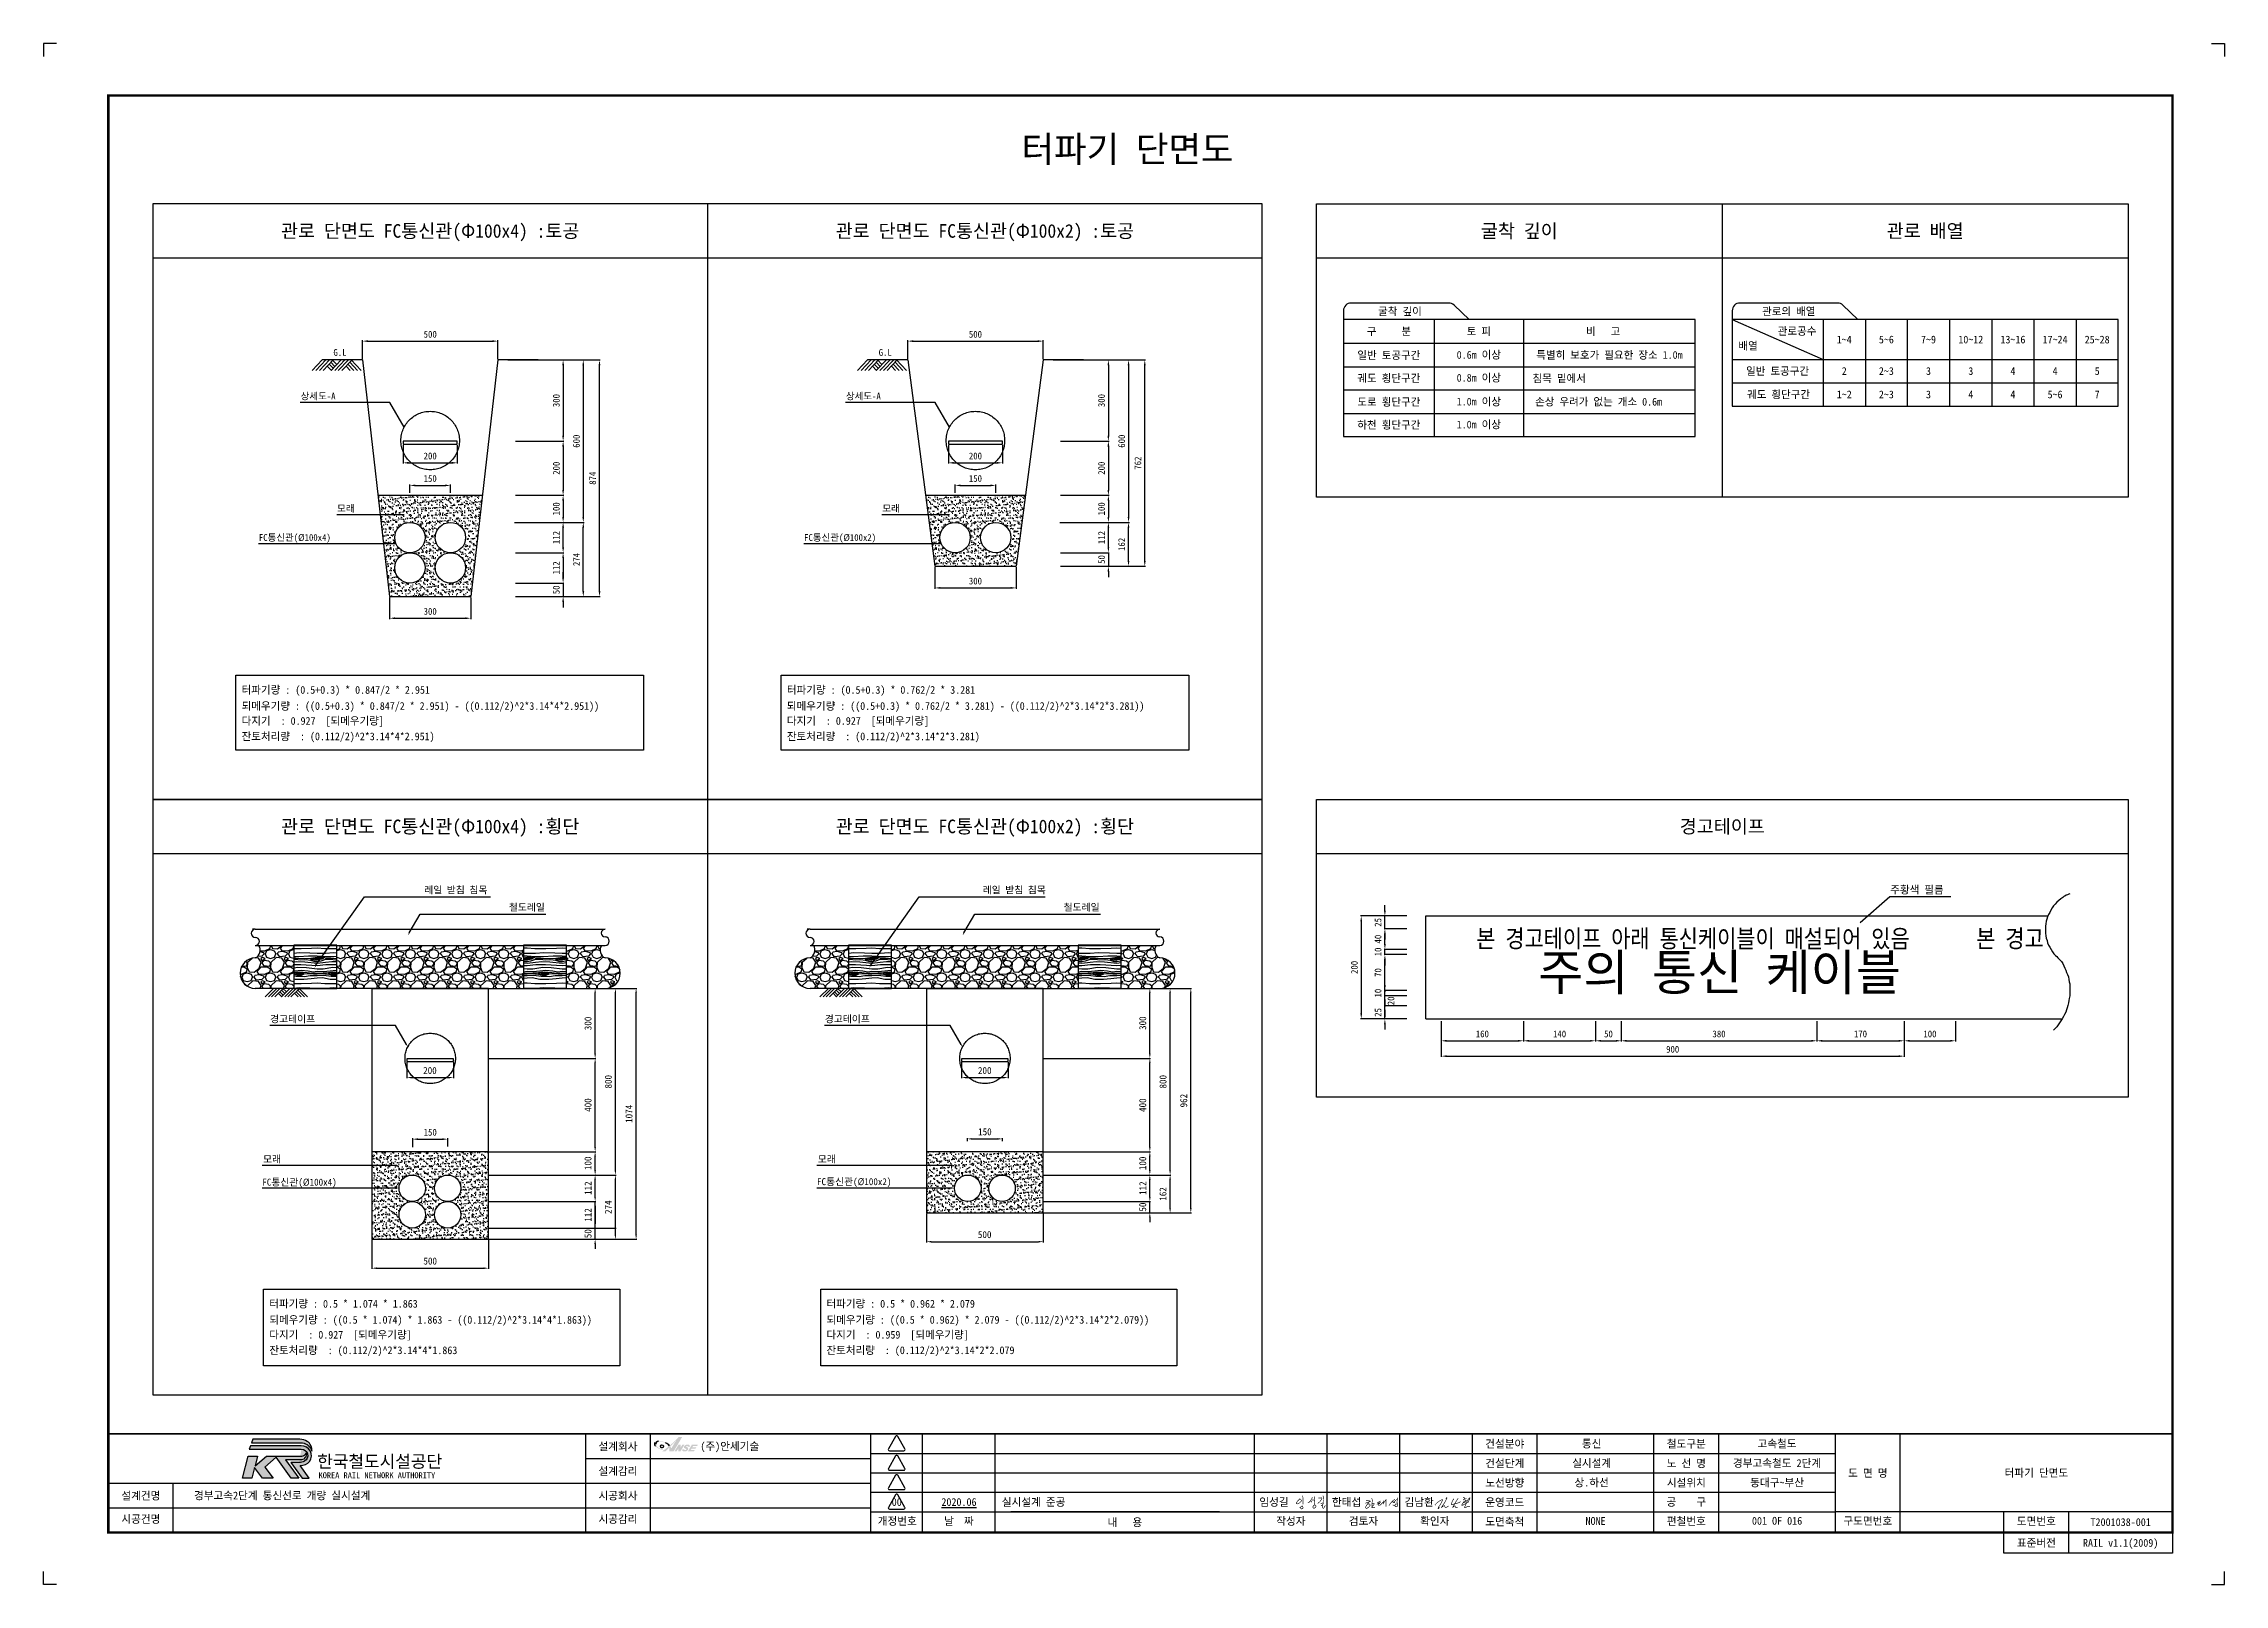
# Paper-space layout '배치1' of a CAD drawing. Header units: millimetres. Extents: x 0 to 841, y 0 to 594.
# The model-space entities are those that its viewports show. They can reach past a viewport. Long polylines and large blocks are cut down to what shows.
import ezdxf
from ezdxf.enums import TextEntityAlignment as Align

# ---------------------------------------------------------------- set-up
doc = ezdxf.new("R2010")
doc.units = ezdxf.units.MM
doc.header["$PDMODE"] = 35
doc.header["$PDSIZE"] = 50
doc.linetypes.add('CENTER', pattern=[50.8, 31.75, -6.35, 6.35, -6.35])
for name, color, linetype in [('TN-CONC', 4, 'Continuous'), ('TN-CUTL', 1, 'CENTER'), ('TN-DIMS', 1, 'Continuous'), ('TN-GRND', 4, 'Continuous'), ('TN-LEAL', 1, 'Continuous'), ('TN-LEAT', 3, 'Continuous'), ('TN-LIN1', 7, 'Continuous'), ('TN-LINE', 7, 'Continuous'), ('TN-PATT', 1, 'Continuous'), ('TN-STEL', 4, 'Continuous'), ('TN-TABL-LIN1', 4, 'Continuous'), ('TN-TABL-LIN2', 1, 'Continuous'), ('TN-TABL-TEX1', 6, 'Continuous'), ('TN-TEXT', 3, 'Continuous'), ('TN-XXXX', 3, 'Continuous'), ('TT-DIMS', 1, 'Continuous'), ('TT-LEAL', 1, 'Continuous'), ('TT-LEAT', 3, 'Continuous'), ('TX-BORD', 7, 'Continuous'), ('TX-PAPR', 2, 'Continuous')]:
    doc.layers.add(name, color=color, linetype=linetype)
doc.styles.add('D', font='GulimChe.ttf')
doc.styles.add('KORAIL', font='GulimChe.ttf')
doc.styles.get("Standard").update_dxf_attribs({"font": 'GulimChe.ttf'})
doc.styles.add('TB_TEXT', font='GulimChe.ttf')
doc.styles.add('TB_WBTXT', font='GulimChe.ttf')
doc.styles.add('굴림체', font='GulimChe.ttf')
doc.styles.add('통신', font='GulimChe.ttf')
doc.dimstyles.new('D', dxfattribs={"dimtxt": 2.5, "dimasz": 2.5, "dimexe": 1.25, "dimexo": 2, "dimgap": 1, "dimtad": 1, "dimdec": 0, "dimlfac": 10, "dimtxsty": '통신', "dimcen": 2.5, "dimclrd": 1, "dimclre": 1, "dimclrt": 7, "dimadec": 0, "dimazin": 0, "dimtfac": 1, "dimtdec": 0, "dimtmove": 0, "dimatfit": 3, "dimfxl": 0, "dimarcsym": 0})
doc.dimstyles.new('DH-DIM-3', dxfattribs={"dimscale": 3, "dimtxt": 2.5, "dimasz": 4, "dimexe": 0.3, "dimexo": 0.3, "dimgap": 1.25, "dimtad": 1, "dimtoh": 1, "dimdec": 0, "dimzin": 9, "dimdsep": 46, "dimlunit": 6, "dimtxsty": 'Standard', "dimcen": 2.5, "dimclrd": 1, "dimclre": 1, "dimclrt": 3, "dimadec": 0, "dimazin": 0, "dimtfac": 1, "dimtdec": 0, "dimtix": 1, "dimtmove": 2, "dimatfit": 3, "dimfxl": 0, "dimarcsym": 0})

psp = doc.layouts.new('배치1')

msp = doc.modelspace()

# ---------------------------------------------------------------- texts
at = {"layer": 'TN-LEAT', "style": '통신'}
for s, p in [('상세도-A', (16179.9, -482.5)), ('상세도-A', (18195, -482.5)), ('모래', (16314.6, -897.3)), ('모래', (18329.7, -897.3)), ('FC통신관(Ø100x4)', (16025.4, -1004.9)), ('FC통신관(Ø100x2)', (18040.5, -1004.9))]:
    msp.add_text(s, height=25, dxfattribs=at).set_placement(p, align=Align.MIDDLE_LEFT)
at = {"layer": 'TN-TABL-TEX1', "style": 'D'}
for s, p in [('관로 단면도 FC통신관(Φ100x4) :토공', (16658.7, 127.8)), ('관로 단면도 FC통신관(Φ100x2) :토공', (18708.7, 127.8)), ('굴착 깊이', (20683.7, 127.8)), ('관로 배열', (22183.7, 127.8)), ('관로 단면도 FC통신관(Φ100x4) :횡단', (16658.7, -2072.2)), ('관로 단면도 FC통신관(Φ100x2) :횡단', (18708.7, -2072.2)), ('경고테이프', (21433.7, -2072.2))]:
    msp.add_text(s, height=50.16, dxfattribs=at).set_placement(p, align=Align.MIDDLE_CENTER)
at = {"layer": 'TN-TEXT', "linetype": 'Continuous'}
for s, height, p in [('굴착 깊이', 28.51, (20242.6, -169.2)), ('관로의 배열', 28.51, (21679.4, -169.2)), ('구     분', 28.51, (20201.6, -243.2)), ('토 피', 28.51, (20534.1, -243.2)), ('비   고', 28.51, (20993.6, -243.2)), ('관로공수', 28.51, (21710.2, -242.1)), ('일반 토공구간', 28.51, (20201.6, -331.2)), ('0.6m 이상', 28.51, (20534.1, -330.1)), ('특별히 보호가 필요한 장소 1.0m', 28.512, (21016.7, -330.4)), ('배열', 28.51, (21529.3, -296.9)), ('1~4', 28.51, (21884.6, -273.4)), ('5~6', 28.51, (22040.2, -273.4)), ('7~9', 28.51, (22195.9, -273.4)), ('10~12', 28.51, (22352.3, -273.4)), ('13~16', 28.51, (22508, -273.4)), ('17~24', 28.51, (22663.7, -273.4)), ('25~28', 28.51, (22819.3, -273.4)), ('궤도 횡단구간', 28.51, (20201.6, -416)), ('0.8m 이상', 28.51, (20534.1, -414.9)), ('침목 밑에서', 28.51, (20831, -416.8)), ('일반 토공구간', 28.51, (21638.4, -389.9)), ('2', 28.5, (21884.6, -389.9)), ('2~3', 28.51, (22040.2, -389.9)), ('3', 28.5, (22195.9, -389.9)), ('3', 28.5, (22352.3, -389.9)), ('4', 28.5, (22508, -389.9)), ('4', 28.5, (22663.7, -389.9)), ('5', 28.5, (22819.3, -389.9)), ('궤도 횡단구간', 28.51, (21641.7, -476.3)), ('1~2', 28.51, (21884.6, -476.3)), ('2~3', 28.51, (22040.2, -476.3)), ('3', 28.5, (22195.9, -476.3)), ('4', 28.5, (22352.3, -476.3)), ('4', 28.5, (22508, -476.3)), ('5~6', 28.51, (22663.7, -476.3)), ('7', 28.5, (22819.3, -476.3)), ('도로 횡단구간', 28.51, (20201.6, -504)), ('1.0m 이상', 28.51, (20534.1, -502.9)), ('손상 우려가 없는 개소 0.6m', 28.512, (20976.6, -503.2)), ('하천 횡단구간', 28.51, (20201.6, -588.8)), ('1.0m 이상', 28.51, (20534.1, -587.6))]:
    msp.add_text(s, height=height, dxfattribs=at).set_placement(p, align=Align.MIDDLE_CENTER)
at = {"layer": 'TN-TEXT', "style": '통신'}
for p in [(16301, -321.1), (18316.1, -321.1)]:
    msp.add_text('G.L', height=25, dxfattribs=at).set_placement(p, align=Align.MIDDLE_LEFT)
at = {"layer": 'TN-TEXT', "linetype": 'Continuous'}
for s, p in [('되메우기량 : ((0.5+0.3) * 0.847/2 * 2.951) - ((0.112/2)^ 2*3.14*4*2.951)) ', (15961.7, -1627.3)), ('터파기량 : (0.5+0.3) * 0.847/2 * 2.951', (15961.7, -1567.9)), ('되메우기량 : ((0.5+0.3) * 0.762/2 * 3.281) - ((0.112/2)^ 2*3.14*2*3.281)) ', (17976.8, -1627.3)), ('터파기량 : (0.5+0.3) * 0.762/2 * 3.281', (17976.8, -1567.9)), ('다지기  : 0.927  [되메우기량] ', (15961.7, -1682.4)), ('다지기  : 0.927  [되메우기량] ', (17976.8, -1682.4)), ('잔토처리량  : (0.112/2)^ 2*3.14*4*2.951)', (15961.7, -1739.6)), ('잔토처리량  : (0.112/2)^ 2*3.14*2*3.281)', (17976.8, -1739.6)), ('터파기량 : 0.5 * 1.074 * 1.863', (16064.1, -3835.9)), ('터파기량 : 0.5 * 0.962 * 2.079', (18123.2, -3835.9)), ('되메우기량 : ((0.5 * 1.074) * 1.863 - ((0.112/2)^ 2*3.14*4*1.863)) ', (16064.1, -3895.2)), ('다지기  : 0.927  [되메우기량] ', (16064.1, -3950.3)), ('되메우기량 : ((0.5 * 0.962) * 2.079 - ((0.112/2)^ 2*3.14*2*2.079)) ', (18123.2, -3895.2)), ('다지기  : 0.959  [되메우기량] ', (18123.2, -3950.3)), ('잔토처리량  : (0.112/2)^ 2*3.14*4*1.863', (16064.1, -4007.6)), ('잔토처리량  : (0.112/2)^ 2*3.14*2*2.079', (18123.2, -4007.6))]:
    msp.add_text(s, height=28.512, dxfattribs=at).set_placement(p, align=Align.MIDDLE_LEFT)
msp.add_text('주황색 필름', height=28.51, dxfattribs=at).set_placement((22054.7, -2320.4))
at = {"layer": 'TN-TEXT', "linetype": 'ByBlock', "width": 0.85}
for s, height, p in [('본 경고테이프 아래 통신케이블이 매설되어 있음', 66.528, (22126.4, -2486.6)), ('본 경고', 66.53, (22621.6, -2486.6))]:
    msp.add_text(s, height=height, dxfattribs=at).set_placement(p, align=Align.MIDDLE_RIGHT)
at = {"layer": 'TN-TEXT', "linetype": 'ByBlock'}
msp.add_text('주의 통신 케이블', height=133.06, dxfattribs=at).set_placement((21423.9, -2611.2), align=Align.MIDDLE_CENTER)
at = {"layer": 'TT-DIMS', "char_height": 25.85, "attachment_point": 5, "style": '통신'}
for s, insert in [('150', (18708.7, -3200.6)), ('500', (18707.8, -3580.5)), ('500', (16658.7, -3678.3))]:
    msp.add_mtext(s, dxfattribs=dict(at, insert=insert))
at = {"layer": 'TT-LEAT', "style": '통신'}
for s, height, p in [('레일 받침 침목', 25.85, (16636.7, -2307.2)), ('레일 받침 침목', 25.85, (18700.6, -2307.2)), ('철도레일', 25.85, (16949.3, -2370.9)), ('철도레일', 25.85, (18999.3, -2370.9)), ('경고테이프', 25.85, (16067, -2783.9)), ('경고테이프', 25.85, (18117, -2783.9)), ('모래', 25.85, (16040.9, -3301.3)), ('모래', 25.85, (18090.9, -3301.3)), ('FC통신관(Ø100x4)', 25.849, (16038.1, -3386.6)), ('FC통신관(Ø100x2)', 25.849, (18088.2, -3384.8))]:
    msp.add_text(s, height=height, dxfattribs=at).set_placement(p, align=Align.MIDDLE_LEFT)
at = {"layer": 'TT-LEAT', "char_height": 25.85, "attachment_point": 5, "rotation": 90, "style": '통신'}
for s, insert in [('300', (17242, -2800.2)), ('300', (19292, -2799.2)), ('800', (17317, -3015.6)), ('800', (19367, -3015.6)), ('962', (19443.5, -3085.4)), ('400', (17242, -3101.8)), ('1074', (17393.5, -3134.3)), ('400', (19292, -3102.2)), ('100', (17242, -3316.9)), ('100', (19292, -3317.2)), ('112', (17242, -3408.8)), ('274', (17316.9, -3479.1)), ('50', (19292, -3478.7)), ('112', (19292, -3408.8)), ('162', (19366.9, -3430.2)), ('112', (17242, -3507.6)), ('50', (17242, -3577))]:
    msp.add_mtext(s, dxfattribs=dict(at, insert=insert))
at = {"layer": 'TT-LEAT', "char_height": 25.85, "attachment_point": 5, "style": '굴림체'}
for insert in [(16657.7, -2974.2), (18708.1, -2974.2)]:
    msp.add_mtext('200', dxfattribs=dict(at, insert=insert))

# ---------------------------------------------------------------- blocks, each defined once
blk = doc.blocks.new('CXGLOGO-UNIT-KRNA-COLOR')
h = blk.add_hatch(color=166)
edge = h.paths.add_edge_path()
edge.add_arc((15.3, 4.2), 10, 59.195, 87.6904)
edge.add_line((15.7, 14.2), (-14.6, 14.2))
edge.add_line((-14.6, 14.2), (-15.4, 11.9))
edge.add_line((-15.4, 11.9), (17.3, 11.9))
edge.add_arc((16.4, 4.8), 7.13, 14.4338, 82.8523, ccw=False)
edge.add_arc((17.2, 7.5), 6.18, 351.2788, 418.625)
h = blk.add_hatch(color=166)
edge = h.paths.add_edge_path()
edge.add_line((-17.6, 3.4), (-11.6, 3.4))
edge.add_line((-11.6, 3.4), (-13.1, -2.8))
edge.add_line((-13.1, -2.8), (-5.8, 3.4))
edge.add_line((-5.8, 3.4), (16.9, 3.4))
edge.add_arc((16.5, 6.7), 3.37, 277.1672, 339.2536)
edge.add_arc((16.5, 4.5), 3.37, -86.0611, 17.644, ccw=False)
edge.add_line((16.7, 1.1), (6.4, 1.1))
edge.add_line((6.4, 1.1), (15, -10.7))
edge.add_line((15, -10.7), (10.1, -10.7))
edge.add_line((10.1, -10.7), (0.4, 2.7))
edge.add_line((0.4, 2.7), (-6.9, -3.7))
edge.add_line((-6.9, -3.7), (-1.4, -10.8))
edge.add_line((-1.4, -10.8), (-8.3, -10.8))
edge.add_line((-8.3, -10.8), (-13.5, -4))
edge.add_line((-13.5, -4), (-15.1, -10.8))
edge.add_line((-15.1, -10.8), (-21.2, -10.8))
edge.add_line((-21.2, -10.8), (-17.6, 3.4))
h = blk.add_hatch(color=46)
edge = h.paths.add_edge_path()
edge.add_arc((15.4, 5.5), 6.16, 269.178, 301.5498, ccw=False)
edge.add_line((15.3, -0.7), (9.8, -0.7))
edge.add_line((9.8, -0.7), (17.2, -10.8))
edge.add_line((17.2, -10.8), (21.7, -10.8))
edge.add_line((21.7, -10.8), (15.9, -2.7))
edge.add_arc((15.5, 6.1), 8.86, 272.286, 317.0312)
edge.add_arc((16.8, 3.7), 6.34, 325.2805, 452.1314)
edge.add_line((16.5, 10), (-16, 10))
edge.add_line((-16, 10), (-16.8, 7.8))
edge.add_line((-16.8, 7.8), (16.6, 7.8))
edge.add_arc((16.8, 3.8), 3.99, -62.7193, 92.2922, ccw=False)
at = {"color": 166}
for points in [[(20.4, 12.8, 0.12498), (15.7, 14.2), (-14.6, 14.2), (-15.4, 11.9), (17.3, 11.9, -0.307728), (23.3, 6.6, 0.302614)], [(-17.6, 3.4), (-11.6, 3.4), (-13.1, -2.8), (-5.8, 3.4), (16.9, 3.4, 0.27773), (19.7, 5.5, -0.486141), (16.7, 1.1), (6.4, 1.1), (15, -10.7), (10.1, -10.7), (0.4, 2.7), (-6.9, -3.7), (-1.4, -10.8), (-8.3, -10.8), (-13.5, -4), (-15.1, -10.8), (-21.2, -10.8)]]:
    blk.add_lwpolyline(points, format="xyb", close=True, dxfattribs=at)
at = {"color": 46}
blk.add_lwpolyline([(18.6, 0.2, -0.142195), (15.3, -0.7), (9.8, -0.7), (17.2, -10.8), (21.7, -10.8), (15.9, -2.7, 0.197757), (22, 0.1, 0.61792), (16.5, 10), (-16, 10), (-16.8, 7.8), (16.6, 7.8, -0.802668)], format="xyb", close=True, dxfattribs=at)
blk = doc.blocks.new('CXGLOGO-KRNA-COLOR')
blk.add_blockref('CXGLOGO-UNIT-KRNA-COLOR', (0, 0))
at = {"color": 166, "style": 'KORAIL'}
for s, height, p in [('한국철도시설공단', 8, (26.8, -4)), ('KOREA RAIL NETWORK AUTHORITY', 3.75, (27.7, -10.8))]:
    blk.add_text(s, height=height, dxfattribs=at).set_placement(p)
blk = doc.blocks.new('TXBLKA1-KRNAH')
at = {"layer": 'TX-BORD'}
h = blk.add_hatch(color=5, dxfattribs=at)
h.paths.add_polyline_path([(241.41, 53.44, 0.096425), (239.85, 54.59, 0.1233), (237.07, 55.37, 0.107959), (236.18, 55.25, 0.147974), (235.63, 54.71, 0.146771), (235.6, 53.86, 0.166867), (235.92, 53.32, 0.084002), (237.3, 52.29, 0.125004), (238.6, 51.98, 0.324316), (238.9, 52.16, 0.181232), (238.8, 52.77, -0.176206), (238.41, 52.66, -0.165955), (238.43, 52.37, -0.236091), (238.11, 52.27, -0.163197), (237.2, 52.6, -0.211159), (236.11, 54.03, -0.492063), (237.15, 55.14, -0.264032), (241.01, 53.12, -0.023302), (238.51, 51.28), (239.75, 51.28, 0.034752), (241.24, 52.65, -0.038457), (241.29, 51.28), (242.97, 51.28), (246.25, 56.8), (244.88, 56.8, -0.036327)])
h.paths.add_polyline_path([(242.08, 52.46), (241.66, 53.16, 0.03885), (244.06, 55.69)], flags=16)
h = blk.add_hatch(color=3, dxfattribs=at)
h.paths.add_polyline_path([(244.79, 51.28), (245.61, 51.28), (247.14, 53.85), (246.32, 53.85), (245.64, 52.71), (245.64, 53.85), (244.83, 53.85), (243.3, 51.28), (244.11, 51.28), (244.79, 52.43)])
h.paths.add_polyline_path([(247.73, 51.85, -0.206701), (247.2, 51.81, -0.316027), (247.06, 51.95, -0.031225), (247.06, 52.07), (246.36, 52.07, 0.483426), (246.52, 51.35, 0.203838), (248.04, 51.43, 0.079762), (248.43, 51.8, 0.172378), (248.58, 52.3, 0.221594), (248.3, 52.81, 0.038449), (247.87, 53.02, -0.563174), (247.89, 53.34, -0.276773), (248.29, 53.37, -0.312628), (248.42, 53.08), (249.21, 53.08, 0.143901), (249.17, 53.48, 0.169249), (248.83, 53.82, 0.119216), (248.04, 53.89, 0.167621), (247.24, 53.47, 0.258991), (246.94, 52.74, 0.208246), (247.3, 52.44, -0.022645), (247.74, 52.2, -0.588103)])
h.paths.add_polyline_path([(249.56, 51.83), (249.82, 52.27), (251.36, 52.27), (251.72, 52.86), (250.18, 52.86), (250.44, 53.3), (251.98, 53.3), (252.31, 53.85), (250, 53.85), (248.47, 51.28), (250.78, 51.28), (251.1, 51.83)])
h.paths.add_polyline_path([(239.05, 53.25, 1), (237.87, 53.25, 1)])
at = {"layer": 'Defpoints', "color": 1}
blk.add_line((836, 594), (841, 594), dxfattribs=at)
for points in [[(5, 594), (0, 594), (0, 589)], [(836, 594), (841, 594), (841, 589)], [(5, 0), (0, 0), (0, 5)], [(836, 0), (841, 0), (841, 5)]]:
    blk.add_lwpolyline(points, dxfattribs=at)
at = {"layer": 'TX-BORD'}
for p, q in [((234, 20), (234, 58)), ((319, 50.5), (549.5, 50.5)), ((339, 20), (339, 58)), ((367, 20), (367, 58)), ((467, 20), (467, 58)), ((495, 20), (495, 58)), ((523, 20), (523, 58)), ((549.5, 50.5), (691, 50.5)), ((576, 20), (576, 58)), ((621, 20), (621, 58)), ((646, 20), (646, 58)), ((716, 20), (716, 58)), ((209, 48.5), (319, 48.5)), ((319, 43), (549.5, 43)), ((549.5, 43), (691, 43)), ((25, 39), (319, 39)), ((50, 20), (50, 39)), ((319, 35.5), (549.5, 35.5)), ((549.5, 35.5), (691, 35.5)), ((25, 29.5), (319, 29.5)), ((319, 28), (691, 28)), ((453.5, 28), (373, 28)), ((821, 28), (691, 28)), ((756, 20), (756, 28)), ((781, 12), (781, 28))]:
    blk.add_line(p, q, dxfattribs=at)
at = {"layer": 'TX-BORD', "const_width": 1}
blk.add_lwpolyline([(821, 20), (25, 20), (25, 574), (821, 574)], close=True, dxfattribs=at)
at = {"layer": 'TX-BORD'}
for points, const_width in [([(25, 58), (821, 58)], 0.5), ([(209, 20), (209, 58)], 0.5), ([(209, 20), (209, 58)], 0.5), ([(319, 20), (319, 58)], 0.5), ([(551, 20), (551, 58)], 0.5), ([(691, 20), (691, 58)], 0.5), ([(489.16, 32.47), (490.23, 32.6)], 0.24), ([(510.02, 32.43), (511.22, 32.3), (511.29, 32.17), (511.29, 31.91), (509.68, 31.25), (511.29, 31.91), (511.93, 32.15), (511.29, 31.91), (510.45, 30.87), (510.06, 30.25), (509.86, 29.88), (509.82, 29.64), (509.85, 29.48), (509.94, 29.38), (510.07, 29.35), (510.38, 29.36), (511.09, 29.84), (511.32, 30.09), (511.53, 30.37), (511.52, 30.66), (511.47, 30.83), (511.33, 30.95), (511.02, 30.99), (510.45, 30.87)], 0.24), ([(511.96, 33.12), (512.32, 32.9), (512.39, 32.4), (512.31, 31.14), (512.21, 29.77), (512.24, 29.56), (512.39, 29.52), (512.61, 29.55), (512.95, 29.62), (513.48, 29.76)], 0.24), ([(512.31, 31.14), (512.99, 31.2), (513.13, 31.16), (513.03, 30.78), (512.21, 29.77)], 0.24), ([(514.32, 31.57), (514.59, 31.64), (515.5, 32.11), (514.59, 31.64), (514.69, 31.19), (514.15, 30.85), (514.69, 31.19), (515.47, 31.61), (514.75, 30.62), (514.93, 30.41), (515.2, 30.4), (515.62, 30.7), (516.67, 31.8), (516.69, 32.23), (516.67, 31.8), (516.66, 31.21), (517.64, 32.57), (517.67, 29.98)], 0.24), ([(521.05, 32.83), (519.79, 31.7), (518.83, 30.43), (519.79, 31.7), (520.42, 32.27), (520.32, 31.82), (520.41, 31.55), (520.64, 31.46), (521, 31.65), (520.94, 31.92), (522.01, 32.93), (522.02, 33.4), (522.01, 32.93), (521.99, 31.92), (521.99, 31.59), (521.7, 31.85), (521.99, 31.59), (522.08, 31.07), (522.06, 30.3), (521.97, 30), (521.58, 29.93), (521.29, 29.99), (521.13, 30.2), (521.17, 30.65), (521.36, 30.97), (521.77, 31.01), (522.08, 31)], 0.24), ([(521.15, 30.43), (520.87, 30.43), (520.47, 30.53), (520.28, 30.68)], 0.24)]:
    blk.add_lwpolyline(points, dxfattribs=dict(at, const_width=const_width))
for points in [[(328.58, 57.05), (325.78, 52.19, 0.57735), (326.17, 51.52), (331.78, 51.52, 0.57735), (332.17, 52.19), (329.36, 57.05, 0.57735)], [(328.58, 49.55), (325.78, 44.69, 0.57735), (326.17, 44.02), (331.78, 44.02, 0.57735), (332.17, 44.69), (329.36, 49.55, 0.57735)], [(328.58, 42.05), (325.78, 37.19, 0.57735), (326.17, 36.52), (331.78, 36.52, 0.57735), (332.17, 37.19), (329.36, 42.05, 0.57735)], [(328.58, 34.55), (325.78, 29.69, 0.57735), (326.17, 29.02), (331.78, 29.02, 0.57735), (332.17, 29.69), (329.36, 34.55, 0.57735)]]:
    blk.add_lwpolyline(points, format="xyb", close=True, dxfattribs=at)
at = {"layer": 'TX-BORD', "const_width": 0.24}
for points in [[(485.57, 34.24, -0.031521), (485.64, 32.12, 0.015452), (485.64, 30.85, 0.488947)], [(489.3, 33.6, -0.116912), (488.11, 31.72, -0.245276), (487.54, 31.55, -2.571837)], [(490.15, 33.87, -0.089273), (490.12, 31.67, 0.068943), (490.06, 30.69, 0.261353)], [(493.32, 34.22, -0.102288), (493.6, 33.42, -0.080289), (493.6, 33.07, 0.066761), (493.58, 32.62, -0.06278), (493.53, 31.56, 8.85417)], [(547.43, 33.59, -0.145348), (547.88, 33.43, -0.307225), (547.95, 33.23, -0.212679), (547.38, 32.49, -0.113681), (548.62, 33.04, -0.266507), (548.74, 33, -3.538723)], [(484.54, 33.09, 0.071134), (483.15, 31.48, 0.394214), (483.21, 31.1, 0.224261), (483.52, 31.04, 0.193438), (484.97, 32.08, 0.544983), (484.67, 32.72, 0.066146), (484.03, 32.72, 27.196208)], [(484.41, 29.84, 0.02121), (484.98, 29.12, 0.409369), (485.14, 29.11, -0.211811), (485.49, 29.21, 0.416377), (485.62, 29.3, 0.123643), (485.54, 30.12, 0.523631), (485.28, 30.19, -0.072983), (484.51, 29.7, 0.005941)], [(488.57, 32.27, -0.142438), (489.07, 31.68, 5.949847)], [(490.05, 30.54, 0.235154), (489.49, 29.9, 0.345857), (489.7, 29.41, 0.306746), (490.2, 29.45, 0.103095), (490.63, 29.98, 0.395571), (490.49, 30.5, 0.242915), (490.05, 30.54, 6.064713)], [(491.55, 33.36, 0.139976), (491.83, 33.26, 0.096355), (492.64, 33.37, -0.240321), (492.85, 33.34, -0.353191), (492.93, 33.05, -0.157335), (491.33, 31.22, -6.381378)], [(492.46, 31.11), (493.22, 31.4, -0.375176), (493.45, 31.31, -0.266244), (493.45, 31.13, -0.042219), (493.07, 30.6, -0.159939), (492.63, 30.34, -0.171647), (493.2, 30.37, -0.458058), (493.29, 30.17, 0.159326), (493.23, 29.58, 0.227707), (493.39, 29.37, 0.407988), (493.73, 29.47, -0.001483), (493.89, 29.78, 0.004186), (494.14, 30.24, -0.100484), (494.33, 30.47, -0.346277)], [(536.7, 30.48, -0.382901), (536.65, 30.71, -0.12512), (539.4, 32.69, -0.474239), (539.59, 32.59, -0.046113), (537.92, 29.73, 0.151113), (537.77, 29.29, 0.58991), (537.88, 29.22, 0.096338), (538.33, 29.72, 2.196927)], [(540.73, 33.09, -0.071383), (541.05, 33.41, -0.346917), (541.16, 33.41, -0.258278), (541.18, 33.35, -0.079918), (541.06, 32.96, -0.048596), (539.06, 29.69, 0.947427), (539.13, 29.64, -0.022437), (540.04, 30.36, -0.344585), (540.2, 30.35, -0.12284), (540.25, 30.29, 0.011347), (540.43, 29.85, 0.194638), (540.6, 29.69, 0.189435), (540.9, 29.69, 0.009404), (541.84, 30.24, 3.287276)], [(543.84, 33.07, 0.030212), (542.85, 31.06, 0.575113), (543.08, 30.76, 0.043168), (545.96, 31.58, 0.237594), (546.32, 31.98, 1.260425)], [(545.61, 33.11, 0.150889), (545.13, 32.65, 0.025288), (543.37, 29.61), (544.07, 30.23, -0.448359), (544.33, 30.16, 0.073819), (544.59, 29.67, 0.359456), (544.94, 29.59, 0.031982), (545.26, 29.77, 3.102048)], [(547.6, 31.85, 0.23976), (547.57, 31.5, 0.345796), (547.69, 31.43, 0.195352), (548.64, 32.18, 0.393888), (548.6, 32.35, 0.293784), (548.35, 32.35, 0.099623), (547.44, 31.43, 0.02205), (546.93, 30.69, 0.380988), (546.98, 30.44, 0.18866), (547.1, 30.41), (549.22, 31.59, 0.122154), (549.44, 31.8), (550.04, 33.22, 0.396041), (549.99, 33.36, 0.224142), (549.88, 33.36, 0.078358), (549.02, 32.08), (547.95, 29.67, 0.444285), (547.97, 29.61), (548.29, 29.6, 0.179185), (548.5, 29.67), (549.15, 30.07, -0.135616), (549.34, 30.12), (550.04, 30.11)]]:
    blk.add_lwpolyline(points, format="xyb", dxfattribs=at)
at = {"layer": 'TX-BORD'}
blk.add_lwpolyline([(821, 20), (821, 12), (756, 12), (756, 20)], close=True, dxfattribs=at)
at = {"layer": 'TX-BORD', "color": 3}
blk.add_circle((238.46, 53.25), 0.594, dxfattribs=at)
at = {"layer": 'TX-BORD', "color": 5}
for centre, radius, start, end in [((237.04, 54.23), 1.49, 161.17216, 194.57108), ((236.55, 54.06), 0.967, 192.10036, 229.99429), ((237.06, 54.19), 0.96, 84.64387, 189.44431), ((237.68, 50.02), 5.06, 42.58477, 64.6157)]:
    blk.add_arc(centre, radius, start, end, dxfattribs=at)
at = {"layer": 'TX-BORD', "xscale": 0.6, "yscale": 0.6}
blk.add_blockref('CXGLOGO-KRNA-COLOR', (89.41, 47.41), dxfattribs=at)
at = {"layer": 'TX-BORD', "style": 'TB_TEXT'}
for s, p in [('설계회사', (221.5, 53.25)), ('건설분야', (563.5, 54.25)), ('철도구분', (633.5, 54.25)), ('설계감리', (221.5, 43.75)), ('건설단계', (563.5, 46.75)), ('노 선 명', (633.5, 46.75)), ('도 면 명', (703.5, 43)), ('설계건명', (37.5, 34.25)), ('시공회사', (221.5, 34.25)), ('노선방향', (563.5, 39.25)), ('시설위치', (633.5, 39.25)), ('시공건명', (37.5, 25.25)), ('시공감리', (221.5, 25.25)), ('개정번호', (329.21, 24.5)), ('날  짜', (353, 24.5)), ('내   용', (417, 24)), ('작성자', (481, 24.5)), ('검토자', (509, 24.5)), ('확인자', (536.5, 24.5)), ('운영코드', (563.5, 31.75)), ('도면축척', (563.5, 24.25)), ('공    구', (633.5, 31.75)), ('편철번호', (633.5, 24.5)), ('구도면번호', (703.5, 24.51)), ('도면번호', (768.5, 24.51))]:
    blk.add_text(s, height=3, dxfattribs=at).set_placement(p, align=Align.MIDDLE)
blk.add_text('표준버전', height=3, dxfattribs=at).set_placement((768.5, 16), align=Align.MIDDLE_CENTER)
at = {"layer": 'TX-BORD', "style": 'TB_TEXT', "flags": 1}
blk.add_attdef('TD_CLASSCODE', text='', height=3, dxfattribs=at).set_placement((25, 577.54), align=Align.MIDDLE_LEFT)
at = {"layer": 'TX-BORD'}
for tag, height, style, p in [('TB_MTITIL', 10, 'TB_WBTXT', (418, 553.33)), ('TB_STITL', 7, 'TB_WBTXT', (418, 538.33)), ('TR_RNUM4', 3, 'TB_TEXT', (329, 54.25)), ('TR_RDAT4', 3, 'TB_TEXT', (353, 54.25)), ('TD_FIELD', 3, 'TB_TEXT', (597, 54.25)), ('TD_RLCLASS', 3, 'TB_TEXT', (668.5, 54.25)), ('TD_DNAME_TOP', 3, 'TB_TEXT', (768.5, 48.98)), ('TR_RNUM3', 3, 'TB_TEXT', (329, 46.75)), ('TR_RDAT3', 3, 'TB_TEXT', (353, 46.75)), ('TD_CSTEP', 3, 'TB_TEXT', (597, 46.75)), ('TD_RLNAME', 3, 'TB_TEXT', (668.5, 46.75)), ('TD_DNAME_MAIN', 3, 'TB_TEXT', (768.5, 43)), ('TR_RNUM2', 3, 'TB_TEXT', (329, 39.25)), ('TR_RDAT2', 3, 'TB_TEXT', (353, 39.25)), ('TD_DIRCODE', 3, 'TB_TEXT', (597, 39.25)), ('TD_RLSECT', 3, 'TB_TEXT', (668.5, 39.25)), ('TD_DNAME_BOT', 3, 'TB_TEXT', (768.5, 36.98)), ('TR_RNUM1', 3, 'TB_TEXT', (329, 31.75)), ('TR_RDAT1', 3, 'TB_TEXT', (353, 31.75)), ('TD_SYSCODE', 3, 'TB_TEXT', (597, 31.75)), ('SCALE', 3, 'TB_TEXT', (598.5, 24.45)), ('TD_CSECT', 3, 'TB_TEXT', (668.5, 31.75)), ('TD_DWGNO', 3, 'TB_TEXT', (668.5, 24.5)), ('TD_DWGCODE_PREV', 3, 'TB_TEXT', (736, 24)), ('TD_DWGCODE', 3, 'TB_TEXT', (801, 24)), ('TD_VERSION', 3, 'TB_TEXT', (801, 16))]:
    blk.add_attdef(tag, text='', height=height, dxfattribs=dict(at, style=style)).set_placement(p, align=Align.MIDDLE_CENTER)
at = {"layer": 'TX-BORD', "style": 'TB_TEXT'}
for tag, p in [('TD_DCOMP', (253.27, 53.25)), ('TR_RCON4', (369.52, 54.25)), ('TR_DGN4', (468.83, 54.25)), ('TR_CHK4', (496.83, 54.25)), ('TR_APP4', (524.83, 54.25)), ('TD_DSCCOMP', (253.27, 43.75)), ('TR_RCON3', (369.52, 46.75)), ('TR_DGN3', (468.83, 46.75)), ('TR_CHK3', (496.83, 46.75)), ('TR_APP3', (524.83, 46.75)), ('TD_DNAME', (58, 34.25)), ('TD_CCOMP', (253.27, 34.25)), ('TR_RCON2', (369.52, 39.25)), ('TR_DGN2', (468.83, 39.25)), ('TR_CHK2', (496.83, 39.25)), ('TR_APP2', (524.83, 39.25)), ('TD_CNAME', (58, 25.15)), ('TD_CSCOMP', (253.27, 25.25)), ('TR_RCON1', (369.52, 31.75)), ('TR_DGN1', (468.83, 31.75)), ('TR_CHK1', (496.83, 31.75)), ('TR_APP1', (524.83, 31.75))]:
    blk.add_attdef(tag, text='', height=3, dxfattribs=at).set_placement(p, align=Align.MIDDLE_LEFT)
blk = doc.blocks.new('*D2')
at = {"layer": 'Defpoints', "color": 0}
for p in [(22106.1, -2789.4), (22296.2, -2789.4), (22296.2, -2864.4)]:
    blk.add_point(p, dxfattribs=at)
at = {"layer": 'TN-DIMS', "color": 1, "lineweight": -2}
for p, q in [((22106.1, -2792.4), (22106.1, -2867.4)), ((22296.2, -2792.4), (22296.2, -2867.4)), ((22126.1, -2864.4), (22276.2, -2864.4))]:
    blk.add_line(p, q, dxfattribs=at)
at = {"layer": 'TN-DIMS', "color": 1}
for points in [[(22126.1, -2861), (22126.1, -2867.7), (22106.1, -2864.4)], [(22276.2, -2861), (22276.2, -2867.7), (22296.2, -2864.4)]]:
    blk.add_solid(points, dxfattribs=at)
at = {"layer": 'TN-DIMS', "color": 3, "insert": (22201.2, -2839), "char_height": 25, "attachment_point": 5, "style": '통신'}
blk.add_mtext('100', dxfattribs=at)
blk = doc.blocks.new('*D3')
at = {"layer": 'Defpoints', "color": 0}
for p in [(21060.7, -2789.4), (21783, -2789.4), (21783, -2864.4)]:
    blk.add_point(p, dxfattribs=at)
at = {"layer": 'TN-DIMS', "color": 1, "lineweight": -2}
for p, q in [((21060.7, -2792.4), (21060.7, -2867.4)), ((21783, -2792.4), (21783, -2867.4)), ((21080.7, -2864.4), (21763, -2864.4))]:
    blk.add_line(p, q, dxfattribs=at)
at = {"layer": 'TN-DIMS', "color": 1}
for points in [[(21080.7, -2861), (21080.7, -2867.7), (21060.7, -2864.4)], [(21763, -2861), (21763, -2867.7), (21783, -2864.4)]]:
    blk.add_solid(points, dxfattribs=at)
at = {"layer": 'TN-DIMS', "color": 3, "insert": (21421.9, -2839.1), "char_height": 25, "attachment_point": 5, "style": '통신'}
blk.add_mtext('380', dxfattribs=at)
blk = doc.blocks.new('*D4')
at = {"layer": 'Defpoints', "color": 0}
for p in [(20965.7, -2789.4), (21060.7, -2789.4), (21060.7, -2864.4)]:
    blk.add_point(p, dxfattribs=at)
at = {"layer": 'TN-DIMS', "color": 1, "lineweight": -2}
for p, q in [((20965.7, -2792.4), (20965.7, -2867.4)), ((21060.7, -2792.4), (21060.7, -2867.4)), ((20985.7, -2864.4), (21040.7, -2864.4))]:
    blk.add_line(p, q, dxfattribs=at)
at = {"layer": 'TN-DIMS', "color": 1}
for points in [[(20985.7, -2861), (20985.7, -2867.7), (20965.7, -2864.4)], [(21040.7, -2861), (21040.7, -2867.7), (21060.7, -2864.4)]]:
    blk.add_solid(points, dxfattribs=at)
at = {"layer": 'TN-DIMS', "color": 3, "insert": (21013.2, -2839.1), "char_height": 25, "attachment_point": 5, "style": '통신'}
blk.add_mtext('50', dxfattribs=at)
blk = doc.blocks.new('*D5')
at = {"layer": 'Defpoints', "color": 0}
for p in [(20699.3, -2789.4), (20965.7, -2789.4), (20965.7, -2864.4)]:
    blk.add_point(p, dxfattribs=at)
at = {"layer": 'TN-DIMS', "color": 1, "lineweight": -2}
for p, q in [((20699.3, -2792.4), (20699.3, -2867.4)), ((20965.7, -2792.4), (20965.7, -2867.4)), ((20719.3, -2864.4), (20945.7, -2864.4))]:
    blk.add_line(p, q, dxfattribs=at)
at = {"layer": 'TN-DIMS', "color": 1}
for points in [[(20719.3, -2861), (20719.3, -2867.7), (20699.3, -2864.4)], [(20945.7, -2861), (20945.7, -2867.7), (20965.7, -2864.4)]]:
    blk.add_solid(points, dxfattribs=at)
at = {"layer": 'TN-DIMS', "color": 3, "insert": (20832.5, -2839), "char_height": 25, "attachment_point": 5, "style": '통신'}
blk.add_mtext('140', dxfattribs=at)
blk = doc.blocks.new('*D6')
at = {"layer": 'Defpoints', "color": 0}
for p in [(20395.2, -2789.4), (20699.3, -2789.4), (20699.3, -2864.4)]:
    blk.add_point(p, dxfattribs=at)
at = {"layer": 'TN-DIMS', "color": 1, "lineweight": -2}
for p, q in [((20395.2, -2792.4), (20395.2, -2867.4)), ((20699.3, -2792.4), (20699.3, -2867.4)), ((20415.2, -2864.4), (20679.3, -2864.4))]:
    blk.add_line(p, q, dxfattribs=at)
at = {"layer": 'TN-DIMS', "color": 1}
for points in [[(20415.2, -2861), (20415.2, -2867.7), (20395.2, -2864.4)], [(20679.3, -2861), (20679.3, -2867.7), (20699.3, -2864.4)]]:
    blk.add_solid(points, dxfattribs=at)
at = {"layer": 'TN-DIMS', "color": 3, "insert": (20547.2, -2839), "char_height": 25, "attachment_point": 5, "style": '통신'}
blk.add_mtext('160', dxfattribs=at)
blk = doc.blocks.new('*D7')
at = {"layer": 'Defpoints', "color": 0}
for p in [(20186.9, -2526.6), (20270.6, -2526.6), (20270.6, -2545.6)]:
    blk.add_point(p, dxfattribs=at)
at = {"layer": 'TN-DIMS', "color": 1, "lineweight": -2}
for p, q in [((20186.9, -2506.6), (20186.9, -2486.6)), ((20267.6, -2526.6), (20183.9, -2526.6)), ((20267.6, -2545.6), (20183.9, -2545.6)), ((20186.9, -2545.6), (20186.9, -2526.6)), ((20186.9, -2565.6), (20186.9, -2585.6))]:
    blk.add_line(p, q, dxfattribs=at)
at = {"layer": 'TN-DIMS', "color": 1}
for points in [[(20183.6, -2506.6), (20190.2, -2506.6), (20186.9, -2526.6)], [(20183.6, -2565.6), (20190.2, -2565.6), (20186.9, -2545.6)]]:
    blk.add_solid(points, dxfattribs=at)
at = {"layer": 'TN-DIMS', "color": 3, "insert": (20161.6, -2536.1), "char_height": 25, "attachment_point": 5, "rotation": 90, "style": '통신'}
blk.add_mtext('10', dxfattribs=at)
blk = doc.blocks.new('*D8')
at = {"layer": 'Defpoints', "color": 0}
for p in [(20186.9, -2403.1), (20270.6, -2403.1), (20270.6, -2450.6)]:
    blk.add_point(p, dxfattribs=at)
at = {"layer": 'TN-DIMS', "color": 1, "lineweight": -2}
for p, q in [((20267.6, -2403.1), (20183.9, -2403.1)), ((20186.9, -2383.1), (20186.9, -2363.1)), ((20186.9, -2450.6), (20186.9, -2403.1)), ((20267.6, -2450.6), (20183.9, -2450.6)), ((20186.9, -2470.6), (20186.9, -2490.6))]:
    blk.add_line(p, q, dxfattribs=at)
at = {"layer": 'TN-DIMS', "color": 1}
for points in [[(20183.6, -2383.1), (20190.2, -2383.1), (20186.9, -2403.1)], [(20183.6, -2470.6), (20190.2, -2470.6), (20186.9, -2450.6)]]:
    blk.add_solid(points, dxfattribs=at)
at = {"layer": 'TN-DIMS', "color": 3, "insert": (20161.6, -2426.8), "char_height": 25, "attachment_point": 5, "rotation": 90, "style": '통신'}
blk.add_mtext('25', dxfattribs=at)
blk = doc.blocks.new('*D9')
at = {"layer": 'Defpoints', "color": 0}
for p in [(20186.9, -2450.6), (20270.6, -2450.6), (20270.6, -2526.6)]:
    blk.add_point(p, dxfattribs=at)
at = {"layer": 'TN-DIMS', "color": 1, "lineweight": -2}
for p, q in [((20267.6, -2450.6), (20183.9, -2450.6)), ((20186.9, -2506.6), (20186.9, -2470.6)), ((20267.6, -2526.6), (20183.9, -2526.6))]:
    blk.add_line(p, q, dxfattribs=at)
at = {"layer": 'TN-DIMS', "color": 1}
for points in [[(20183.6, -2470.6), (20190.2, -2470.6), (20186.9, -2450.6)], [(20183.6, -2506.6), (20190.2, -2506.6), (20186.9, -2526.6)]]:
    blk.add_solid(points, dxfattribs=at)
at = {"layer": 'TN-DIMS', "color": 3, "insert": (20161.6, -2488.6), "char_height": 25, "attachment_point": 5, "rotation": 90, "style": '통신'}
blk.add_mtext('40', dxfattribs=at)
blk = doc.blocks.new('*D10')
at = {"layer": 'Defpoints', "color": 0}
for p in [(20186.9, -2545.6), (20270.6, -2545.6), (20270.6, -2678.7)]:
    blk.add_point(p, dxfattribs=at)
at = {"layer": 'TN-DIMS', "color": 1, "lineweight": -2}
for p, q in [((20267.6, -2545.6), (20183.9, -2545.6)), ((20186.9, -2658.7), (20186.9, -2565.6)), ((20267.6, -2678.7), (20183.9, -2678.7))]:
    blk.add_line(p, q, dxfattribs=at)
at = {"layer": 'TN-DIMS', "color": 1}
for points in [[(20183.6, -2565.6), (20190.2, -2565.6), (20186.9, -2545.6)], [(20183.6, -2658.7), (20190.2, -2658.7), (20186.9, -2678.7)]]:
    blk.add_solid(points, dxfattribs=at)
at = {"layer": 'TN-DIMS', "color": 3, "insert": (20161.6, -2612.2), "char_height": 25, "attachment_point": 5, "rotation": 90, "style": '통신'}
blk.add_mtext('70', dxfattribs=at)
blk = doc.blocks.new('*D11')
at = {"layer": 'Defpoints', "color": 0}
for p in [(20186.9, -2678.7), (20270.6, -2678.7), (20270.6, -2697.7)]:
    blk.add_point(p, dxfattribs=at)
at = {"layer": 'TN-DIMS', "color": 1, "lineweight": -2}
for p, q in [((20186.9, -2658.7), (20186.9, -2638.7)), ((20267.6, -2678.7), (20183.9, -2678.7)), ((20267.6, -2697.7), (20183.9, -2697.7)), ((20186.9, -2697.7), (20186.9, -2678.7)), ((20186.9, -2717.7), (20186.9, -2737.7))]:
    blk.add_line(p, q, dxfattribs=at)
at = {"layer": 'TN-DIMS', "color": 1}
for points in [[(20183.6, -2658.7), (20190.2, -2658.7), (20186.9, -2678.7)], [(20183.6, -2717.7), (20190.2, -2717.7), (20186.9, -2697.7)]]:
    blk.add_solid(points, dxfattribs=at)
at = {"layer": 'TN-DIMS', "color": 3, "insert": (20161.6, -2688.2), "char_height": 25, "attachment_point": 5, "rotation": 90, "style": '통신'}
blk.add_mtext('10', dxfattribs=at)
blk = doc.blocks.new('*D12')
at = {"layer": 'Defpoints', "color": 0}
for p in [(20186.9, -2697.7), (20270.6, -2697.7), (20270.6, -2735.7)]:
    blk.add_point(p, dxfattribs=at)
at = {"layer": 'TN-DIMS', "color": 1, "lineweight": -2}
for p, q in [((20186.9, -2677.7), (20186.9, -2657.7)), ((20267.6, -2697.7), (20183.9, -2697.7)), ((20267.6, -2735.7), (20183.9, -2735.7)), ((20186.9, -2735.7), (20186.9, -2697.7)), ((20186.9, -2755.7), (20186.9, -2775.7))]:
    blk.add_line(p, q, dxfattribs=at)
at = {"layer": 'TN-DIMS', "color": 1}
for points in [[(20183.6, -2677.7), (20190.2, -2677.7), (20186.9, -2697.7)], [(20183.6, -2755.7), (20190.2, -2755.7), (20186.9, -2735.7)]]:
    blk.add_solid(points, dxfattribs=at)
at = {"layer": 'TN-DIMS', "color": 3, "insert": (20209.5, -2716.7), "char_height": 25, "attachment_point": 5, "rotation": 90, "style": '통신'}
blk.add_mtext('20', dxfattribs=at)
blk = doc.blocks.new('*D13')
at = {"layer": 'Defpoints', "color": 0}
for p in [(20186.9, -2735.7), (20270.6, -2735.7), (20270.6, -2783.2)]:
    blk.add_point(p, dxfattribs=at)
at = {"layer": 'TN-DIMS', "color": 1, "lineweight": -2}
for p, q in [((20267.6, -2735.7), (20183.9, -2735.7)), ((20186.9, -2715.7), (20186.9, -2695.7)), ((20186.9, -2783.2), (20186.9, -2735.7)), ((20267.6, -2783.2), (20183.9, -2783.2)), ((20186.9, -2803.2), (20186.9, -2823.2))]:
    blk.add_line(p, q, dxfattribs=at)
at = {"layer": 'TN-DIMS', "color": 1}
for points in [[(20183.6, -2715.7), (20190.2, -2715.7), (20186.9, -2735.7)], [(20183.6, -2803.2), (20190.2, -2803.2), (20186.9, -2783.2)]]:
    blk.add_solid(points, dxfattribs=at)
at = {"layer": 'TN-DIMS', "color": 3, "insert": (20161.6, -2759.5), "char_height": 25, "attachment_point": 5, "rotation": 90, "style": '통신'}
blk.add_mtext('25', dxfattribs=at)
blk = doc.blocks.new('*D14')
at = {"layer": 'Defpoints', "color": 0}
for p in [(20270.6, -2403.1), (20099.5, -2783.2), (20270.6, -2783.2)]:
    blk.add_point(p, dxfattribs=at)
at = {"layer": 'TN-DIMS', "color": 1, "lineweight": -2}
for p, q in [((20267.6, -2403.1), (20096.5, -2403.1)), ((20099.5, -2423.1), (20099.5, -2763.2)), ((20267.6, -2783.2), (20096.5, -2783.2))]:
    blk.add_line(p, q, dxfattribs=at)
at = {"layer": 'TN-DIMS', "color": 1}
for points in [[(20096.1, -2423.1), (20102.8, -2423.1), (20099.5, -2403.1)], [(20096.1, -2763.2), (20102.8, -2763.2), (20099.5, -2783.2)]]:
    blk.add_solid(points, dxfattribs=at)
at = {"layer": 'TN-DIMS', "color": 3, "insert": (20074.2, -2593.2), "char_height": 25, "attachment_point": 5, "rotation": 90, "style": '통신'}
blk.add_mtext('200', dxfattribs=at)
blk = doc.blocks.new('*D15')
at = {"layer": 'Defpoints', "color": 0}
for p in [(21783, -2789.4), (22106.1, -2789.4), (22106.1, -2864.4)]:
    blk.add_point(p, dxfattribs=at)
at = {"layer": 'TN-DIMS', "color": 1, "lineweight": -2}
for p, q in [((21783, -2792.4), (21783, -2867.4)), ((22106.1, -2792.4), (22106.1, -2867.4)), ((21803, -2864.4), (22086.1, -2864.4))]:
    blk.add_line(p, q, dxfattribs=at)
at = {"layer": 'TN-DIMS', "color": 1}
for points in [[(21803, -2861), (21803, -2867.7), (21783, -2864.4)], [(22086.1, -2861), (22086.1, -2867.7), (22106.1, -2864.4)]]:
    blk.add_solid(points, dxfattribs=at)
at = {"layer": 'TN-DIMS', "color": 3, "insert": (21944.6, -2839), "char_height": 25, "attachment_point": 5, "style": '통신'}
blk.add_mtext('170', dxfattribs=at)
blk = doc.blocks.new('*D16')
at = {"layer": 'Defpoints', "color": 0}
for p in [(20395.2, -2789.4), (22105.9, -2789.4), (22105.9, -2921.1)]:
    blk.add_point(p, dxfattribs=at)
at = {"layer": 'TN-DIMS', "color": 1, "lineweight": -2}
for p, q in [((20395.2, -2792.4), (20395.2, -2924.1)), ((22105.9, -2792.4), (22105.9, -2924.1)), ((20415.2, -2921.1), (22085.9, -2921.1))]:
    blk.add_line(p, q, dxfattribs=at)
at = {"layer": 'TN-DIMS', "color": 1}
for points in [[(20415.2, -2917.8), (20415.2, -2924.5), (20395.2, -2921.1)], [(22085.9, -2917.8), (22085.9, -2924.5), (22105.9, -2921.1)]]:
    blk.add_solid(points, dxfattribs=at)
at = {"layer": 'TN-DIMS', "color": 3, "insert": (21250.5, -2895.9), "char_height": 25, "attachment_point": 5, "style": '통신'}
blk.add_mtext('900', dxfattribs=at)
blk = doc.blocks.new('*D17')
at = {"layer": 'Defpoints', "color": 0}
for p in [(16908.7, -279.4), (16408.7, -348.9), (16908.7, -348.9)]:
    blk.add_point(p, dxfattribs=at)
at = {"layer": 'TT-DIMS', "color": 1, "lineweight": -2}
for p, q in [((16408.7, -345.9), (16408.7, -276.4)), ((16428.7, -279.4), (16888.7, -279.4)), ((16908.7, -345.9), (16908.7, -276.4))]:
    blk.add_line(p, q, dxfattribs=at)
at = {"layer": 'TT-DIMS', "color": 1}
for points in [[(16428.7, -276.1), (16428.7, -282.8), (16408.7, -279.4)], [(16888.7, -276.1), (16888.7, -282.8), (16908.7, -279.4)]]:
    blk.add_solid(points, dxfattribs=at)
at = {"layer": 'TT-DIMS', "color": 3, "insert": (16658.7, -254.2), "char_height": 25, "attachment_point": 5, "style": '통신'}
blk.add_mtext('500', dxfattribs=at)
blk = doc.blocks.new('*D18')
at = {"layer": 'Defpoints', "color": 0}
for p in [(16942.5, -348.9), (16970.5, -648.9), (17149.9, -648.9)]:
    blk.add_point(p, dxfattribs=at)
at = {"layer": 'TN-DIMS', "color": 1, "lineweight": -2}
for p, q in [((16945.5, -348.9), (17152.9, -348.9)), ((17149.9, -368.9), (17149.9, -628.9)), ((16973.5, -648.9), (17152.9, -648.9))]:
    blk.add_line(p, q, dxfattribs=at)
at = {"layer": 'TN-DIMS', "color": 1}
for points in [[(17146.6, -368.9), (17153.3, -368.9), (17149.9, -348.9)], [(17146.6, -628.9), (17153.3, -628.9), (17149.9, -648.9)]]:
    blk.add_solid(points, dxfattribs=at)
at = {"layer": 'TN-DIMS', "color": 3, "insert": (17124.7, -498.9), "char_height": 25, "attachment_point": 5, "rotation": 90, "style": '통신'}
blk.add_mtext('300', dxfattribs=at)
blk = doc.blocks.new('*D19')
at = {"layer": 'Defpoints', "color": 0}
for p in [(16970.5, -648.9), (16970.5, -848.9), (17149.9, -848.9)]:
    blk.add_point(p, dxfattribs=at)
at = {"layer": 'TN-DIMS', "color": 1, "lineweight": -2}
for p, q in [((16973.5, -648.9), (17152.9, -648.9)), ((17149.9, -668.9), (17149.9, -828.9)), ((16973.5, -848.9), (17152.9, -848.9))]:
    blk.add_line(p, q, dxfattribs=at)
at = {"layer": 'TN-DIMS', "color": 1}
for points in [[(17146.6, -668.9), (17153.3, -668.9), (17149.9, -648.9)], [(17146.6, -828.9), (17153.3, -828.9), (17149.9, -848.9)]]:
    blk.add_solid(points, dxfattribs=at)
at = {"layer": 'TN-DIMS', "color": 3, "insert": (17124.7, -748.9), "char_height": 25, "attachment_point": 5, "rotation": 90, "style": '통신'}
blk.add_mtext('200', dxfattribs=at)
blk = doc.blocks.new('*D20')
at = {"layer": 'Defpoints', "color": 0}
for p in [(16970.5, -848.9), (16967.5, -949), (17149.9, -949)]:
    blk.add_point(p, dxfattribs=at)
at = {"layer": 'TN-DIMS', "color": 1, "lineweight": -2}
for p, q in [((16973.5, -848.9), (17152.9, -848.9)), ((17149.9, -868.9), (17149.9, -929)), ((16970.5, -949), (17152.9, -949))]:
    blk.add_line(p, q, dxfattribs=at)
at = {"layer": 'TN-DIMS', "color": 1}
for points in [[(17146.6, -868.9), (17153.3, -868.9), (17149.9, -848.9)], [(17146.6, -929), (17153.3, -929), (17149.9, -949)]]:
    blk.add_solid(points, dxfattribs=at)
at = {"layer": 'TN-DIMS', "color": 3, "insert": (17124.6, -899), "char_height": 25, "attachment_point": 5, "rotation": 90, "style": '통신'}
blk.add_mtext('100', dxfattribs=at)
blk = doc.blocks.new('*D21')
at = {"layer": 'Defpoints', "color": 0}
for p in [(16970.5, -1061), (16970.5, -1173), (17149.9, -1173)]:
    blk.add_point(p, dxfattribs=at)
at = {"layer": 'TN-DIMS', "color": 1, "lineweight": -2}
for p, q in [((16973.5, -1061), (17152.9, -1061)), ((17149.9, -1081), (17149.9, -1153)), ((16973.5, -1173), (17152.9, -1173))]:
    blk.add_line(p, q, dxfattribs=at)
at = {"layer": 'TN-DIMS', "color": 1}
for points in [[(17146.6, -1081), (17153.3, -1081), (17149.9, -1061)], [(17146.6, -1153), (17153.3, -1153), (17149.9, -1173)]]:
    blk.add_solid(points, dxfattribs=at)
at = {"layer": 'TN-DIMS', "color": 3, "insert": (17124.6, -1117), "char_height": 25, "attachment_point": 5, "rotation": 90, "style": '통신'}
blk.add_mtext('112', dxfattribs=at)
blk = doc.blocks.new('*D22')
at = {"layer": 'Defpoints', "color": 0}
for p in [(16970.5, -1173), (16970.5, -1223.1), (17149.9, -1223.1)]:
    blk.add_point(p, dxfattribs=at)
at = {"layer": 'TN-DIMS', "color": 1, "lineweight": -2}
for p, q in [((16973.5, -1173), (17152.9, -1173)), ((17149.9, -1153), (17149.9, -1133)), ((17149.9, -1173), (17149.9, -1223.1)), ((16973.5, -1223.1), (17152.9, -1223.1)), ((17149.9, -1243.1), (17149.9, -1263.1))]:
    blk.add_line(p, q, dxfattribs=at)
at = {"layer": 'TN-DIMS', "color": 1}
for points in [[(17146.6, -1153), (17153.3, -1153), (17149.9, -1173)], [(17146.6, -1243.1), (17153.3, -1243.1), (17149.9, -1223.1)]]:
    blk.add_solid(points, dxfattribs=at)
at = {"layer": 'TN-DIMS', "color": 3, "insert": (17124.7, -1198.1), "char_height": 25, "attachment_point": 5, "rotation": 90, "style": '통신'}
blk.add_mtext('50', dxfattribs=at)
blk = doc.blocks.new('*D23')
at = {"layer": 'Defpoints', "color": 0}
for p in [(16970.5, -949), (17224.4, -949), (16973.5, -1223.1)]:
    blk.add_point(p, dxfattribs=at)
at = {"layer": 'TN-DIMS', "color": 1, "lineweight": -2}
for p, q in [((16973.5, -949), (17227.4, -949)), ((17224.4, -1203.1), (17224.4, -969)), ((16976.5, -1223.1), (17227.4, -1223.1))]:
    blk.add_line(p, q, dxfattribs=at)
at = {"layer": 'TN-DIMS', "color": 1}
for points in [[(17221.1, -969), (17227.7, -969), (17224.4, -949)], [(17221.1, -1203.1), (17227.7, -1203.1), (17224.4, -1223.1)]]:
    blk.add_solid(points, dxfattribs=at)
at = {"layer": 'TN-DIMS', "color": 3, "insert": (17199.1, -1086.1), "char_height": 25, "attachment_point": 5, "rotation": 90, "style": '통신'}
blk.add_mtext('274', dxfattribs=at)
blk = doc.blocks.new('*D24')
at = {"layer": 'Defpoints', "color": 0}
for p in [(16508.5, -1223.1), (16808.6, -1223.1), (16808.6, -1303.1)]:
    blk.add_point(p, dxfattribs=at)
at = {"layer": 'TN-DIMS', "color": 1, "lineweight": -2}
for p, q in [((16508.5, -1226.1), (16508.5, -1306.1)), ((16808.6, -1226.1), (16808.6, -1306.1)), ((16528.5, -1303.1), (16788.6, -1303.1))]:
    blk.add_line(p, q, dxfattribs=at)
at = {"layer": 'TN-DIMS', "color": 1}
for points in [[(16528.5, -1299.8), (16528.5, -1306.5), (16508.5, -1303.1)], [(16788.6, -1299.8), (16788.6, -1306.5), (16808.6, -1303.1)]]:
    blk.add_solid(points, dxfattribs=at)
at = {"layer": 'TN-DIMS', "color": 3, "insert": (16658.6, -1277.9), "char_height": 25, "attachment_point": 5, "style": '통신'}
blk.add_mtext('300', dxfattribs=at)
blk = doc.blocks.new('*D25')
at = {"layer": 'Defpoints', "color": 0}
for p in [(16583.6, -842.6), (16733.6, -812.5), (16733.6, -842.6)]:
    blk.add_point(p, dxfattribs=at)
at = {"layer": 'TN-DIMS', "color": 1, "lineweight": -2}
for p, q in [((16583.6, -839.6), (16583.6, -809.5)), ((16603.6, -812.5), (16713.6, -812.5)), ((16733.6, -839.6), (16733.6, -809.5))]:
    blk.add_line(p, q, dxfattribs=at)
at = {"layer": 'TN-DIMS', "color": 1}
for points in [[(16603.6, -809.1), (16603.6, -815.8), (16583.6, -812.5)], [(16713.6, -809.1), (16713.6, -815.8), (16733.6, -812.5)]]:
    blk.add_solid(points, dxfattribs=at)
at = {"layer": 'TN-DIMS', "color": 3, "insert": (16658.6, -787.1), "char_height": 25, "attachment_point": 5, "style": '통신'}
blk.add_mtext('150', dxfattribs=at)
blk = doc.blocks.new('*D26')
at = {"layer": 'Defpoints', "color": 0}
for p in [(16558.5, -660.2), (16758.6, -660.2), (16758.6, -729)]:
    blk.add_point(p, dxfattribs=at)
at = {"layer": 'TN-DIMS', "color": 1, "lineweight": -2}
for p, q in [((16558.5, -663.2), (16558.5, -732)), ((16758.6, -663.2), (16758.6, -732)), ((16578.5, -729), (16738.6, -729))]:
    blk.add_line(p, q, dxfattribs=at)
at = {"layer": 'TN-DIMS', "color": 1}
for points in [[(16578.5, -725.7), (16578.5, -732.3), (16558.5, -729)], [(16738.6, -725.7), (16738.6, -732.3), (16758.6, -729)]]:
    blk.add_solid(points, dxfattribs=at)
at = {"layer": 'TN-DIMS', "color": 3, "insert": (16658.6, -703.7), "char_height": 25, "attachment_point": 5, "style": '통신'}
blk.add_mtext('200', dxfattribs=at)
blk = doc.blocks.new('*D27')
at = {"layer": 'Defpoints', "color": 0}
for p in [(16945.5, -348.9), (16973.5, -949), (17224.4, -949)]:
    blk.add_point(p, dxfattribs=at)
at = {"layer": 'TN-DIMS', "color": 1, "lineweight": -2}
for p, q in [((16948.5, -348.9), (17227.4, -348.9)), ((17224.4, -368.9), (17224.4, -929)), ((16976.5, -949), (17227.4, -949))]:
    blk.add_line(p, q, dxfattribs=at)
at = {"layer": 'TN-DIMS', "color": 1}
for points in [[(17221.1, -368.9), (17227.7, -368.9), (17224.4, -348.9)], [(17221.1, -929), (17227.7, -929), (17224.4, -949)]]:
    blk.add_solid(points, dxfattribs=at)
at = {"layer": 'TN-DIMS', "color": 3, "insert": (17199.1, -649), "char_height": 25, "attachment_point": 5, "rotation": 90, "style": '통신'}
blk.add_mtext('600', dxfattribs=at)
blk = doc.blocks.new('*D28')
at = {"layer": 'Defpoints', "color": 0}
for p in [(16942.5, -348.9), (17284.4, -348.9), (16976.5, -1223.1)]:
    blk.add_point(p, dxfattribs=at)
at = {"layer": 'TN-DIMS', "color": 1, "lineweight": -2}
for p, q in [((16945.5, -348.9), (17287.4, -348.9)), ((17284.4, -1203.1), (17284.4, -368.9)), ((16979.5, -1223.1), (17287.4, -1223.1))]:
    blk.add_line(p, q, dxfattribs=at)
at = {"layer": 'TN-DIMS', "color": 1}
for points in [[(17281.1, -368.9), (17287.7, -368.9), (17284.4, -348.9)], [(17281.1, -1203.1), (17287.7, -1203.1), (17284.4, -1223.1)]]:
    blk.add_solid(points, dxfattribs=at)
at = {"layer": 'TN-DIMS', "color": 3, "insert": (17259.1, -786), "char_height": 25, "attachment_point": 5, "rotation": 90, "style": '통신'}
blk.add_mtext('874', dxfattribs=at)
blk = doc.blocks.new('*D29')
at = {"layer": 'Defpoints', "color": 0}
for p in [(16970.5, -949), (17149.9, -949), (16970.5, -1061)]:
    blk.add_point(p, dxfattribs=at)
at = {"layer": 'TN-DIMS', "color": 1, "lineweight": -2}
for p, q in [((16973.5, -949), (17152.9, -949)), ((17149.9, -1041), (17149.9, -969)), ((16973.5, -1061), (17152.9, -1061))]:
    blk.add_line(p, q, dxfattribs=at)
at = {"layer": 'TN-DIMS', "color": 1}
for points in [[(17146.6, -969), (17153.3, -969), (17149.9, -949)], [(17146.6, -1041), (17153.3, -1041), (17149.9, -1061)]]:
    blk.add_solid(points, dxfattribs=at)
at = {"layer": 'TN-DIMS', "color": 3, "insert": (17124.6, -1005), "char_height": 25, "attachment_point": 5, "rotation": 90, "style": '통신'}
blk.add_mtext('112', dxfattribs=at)
blk = doc.blocks.new('*D30')
at = {"layer": 'Defpoints', "color": 0}
for p in [(16594, -3260.5), (16723.3, -3227.7), (16723.3, -3257.9)]:
    blk.add_point(p, dxfattribs=at)
at = {"layer": 'TN-DIMS', "color": 1, "lineweight": -2}
for p, q in [((16594, -3257.5), (16594, -3224.7)), ((16614, -3227.7), (16703.3, -3227.7)), ((16723.3, -3254.9), (16723.3, -3224.7))]:
    blk.add_line(p, q, dxfattribs=at)
at = {"layer": 'TN-DIMS', "color": 1}
for points in [[(16614, -3224.4), (16614, -3231.1), (16594, -3227.7)], [(16703.3, -3224.4), (16703.3, -3231.1), (16723.3, -3227.7)]]:
    blk.add_solid(points, dxfattribs=at)
at = {"layer": 'TN-DIMS', "color": 3, "insert": (16658.7, -3202.4), "char_height": 25, "attachment_point": 5, "style": '통신'}
blk.add_mtext('150', dxfattribs=at)
blk = doc.blocks.new('*D40')
at = {"layer": 'Defpoints', "color": 0}
for p in [(18923.7, -279.4), (18423.7, -348.9), (18923.7, -348.9)]:
    blk.add_point(p, dxfattribs=at)
at = {"layer": 'TT-DIMS', "color": 1, "lineweight": -2}
for p, q in [((18423.7, -345.9), (18423.7, -276.4)), ((18443.7, -279.4), (18903.7, -279.4)), ((18923.7, -345.9), (18923.7, -276.4))]:
    blk.add_line(p, q, dxfattribs=at)
at = {"layer": 'TT-DIMS', "color": 1}
for points in [[(18443.7, -276.1), (18443.7, -282.8), (18423.7, -279.4)], [(18903.7, -276.1), (18903.7, -282.8), (18923.7, -279.4)]]:
    blk.add_solid(points, dxfattribs=at)
at = {"layer": 'TT-DIMS', "color": 3, "insert": (18673.7, -254.2), "char_height": 25, "attachment_point": 5, "style": '통신'}
blk.add_mtext('500', dxfattribs=at)
blk = doc.blocks.new('*D41')
at = {"layer": 'Defpoints', "color": 0}
for p in [(18957.5, -348.9), (18985.5, -648.9), (19165, -648.9)]:
    blk.add_point(p, dxfattribs=at)
at = {"layer": 'TN-DIMS', "color": 1, "lineweight": -2}
for p, q in [((18960.5, -348.9), (19168, -348.9)), ((19165, -368.9), (19165, -628.9)), ((18988.5, -648.9), (19168, -648.9))]:
    blk.add_line(p, q, dxfattribs=at)
at = {"layer": 'TN-DIMS', "color": 1}
for points in [[(19161.7, -368.9), (19168.4, -368.9), (19165, -348.9)], [(19161.7, -628.9), (19168.4, -628.9), (19165, -648.9)]]:
    blk.add_solid(points, dxfattribs=at)
at = {"layer": 'TN-DIMS', "color": 3, "insert": (19139.7, -498.9), "char_height": 25, "attachment_point": 5, "rotation": 90, "style": '통신'}
blk.add_mtext('300', dxfattribs=at)
blk = doc.blocks.new('*D42')
at = {"layer": 'Defpoints', "color": 0}
for p in [(18985.5, -648.9), (18985.5, -848.9), (19165, -848.9)]:
    blk.add_point(p, dxfattribs=at)
at = {"layer": 'TN-DIMS', "color": 1, "lineweight": -2}
for p, q in [((18988.5, -648.9), (19168, -648.9)), ((19165, -668.9), (19165, -828.9)), ((18988.5, -848.9), (19168, -848.9))]:
    blk.add_line(p, q, dxfattribs=at)
at = {"layer": 'TN-DIMS', "color": 1}
for points in [[(19161.7, -668.9), (19168.4, -668.9), (19165, -648.9)], [(19161.7, -828.9), (19168.4, -828.9), (19165, -848.9)]]:
    blk.add_solid(points, dxfattribs=at)
at = {"layer": 'TN-DIMS', "color": 3, "insert": (19139.7, -748.9), "char_height": 25, "attachment_point": 5, "rotation": 90, "style": '통신'}
blk.add_mtext('200', dxfattribs=at)
blk = doc.blocks.new('*D43')
at = {"layer": 'Defpoints', "color": 0}
for p in [(18985.5, -848.9), (18982.5, -949), (19165, -949)]:
    blk.add_point(p, dxfattribs=at)
at = {"layer": 'TN-DIMS', "color": 1, "lineweight": -2}
for p, q in [((18988.5, -848.9), (19168, -848.9)), ((19165, -868.9), (19165, -929)), ((18985.5, -949), (19168, -949))]:
    blk.add_line(p, q, dxfattribs=at)
at = {"layer": 'TN-DIMS', "color": 1}
for points in [[(19161.7, -868.9), (19168.4, -868.9), (19165, -848.9)], [(19161.7, -929), (19168.4, -929), (19165, -949)]]:
    blk.add_solid(points, dxfattribs=at)
at = {"layer": 'TN-DIMS', "color": 3, "insert": (19139.7, -899), "char_height": 25, "attachment_point": 5, "rotation": 90, "style": '통신'}
blk.add_mtext('100', dxfattribs=at)
blk = doc.blocks.new('*D33')
at = {"layer": 'Defpoints', "color": 0}
for p in [(18985.5, -1061), (18985.5, -1111.1), (19165, -1111.1)]:
    blk.add_point(p, dxfattribs=at)
at = {"layer": 'TN-DIMS', "color": 1, "lineweight": -2}
for p, q in [((19165, -1041), (19165, -1021)), ((18988.5, -1061), (19168, -1061)), ((18988.5, -1111.1), (19168, -1111.1)), ((19165, -1061), (19165, -1111.1)), ((19165, -1131.1), (19165, -1151.1))]:
    blk.add_line(p, q, dxfattribs=at)
at = {"layer": 'TN-DIMS', "color": 1}
for points in [[(19161.7, -1041), (19168.4, -1041), (19165, -1061)], [(19161.7, -1131.1), (19168.4, -1131.1), (19165, -1111.1)]]:
    blk.add_solid(points, dxfattribs=at)
at = {"layer": 'TN-DIMS', "color": 3, "insert": (19139.7, -1086.1), "char_height": 25, "attachment_point": 5, "rotation": 90, "style": '통신'}
blk.add_mtext('50', dxfattribs=at)
blk = doc.blocks.new('*D34')
at = {"layer": 'Defpoints', "color": 0}
for p in [(18985.5, -949), (19239.5, -949), (18988.5, -1111.1)]:
    blk.add_point(p, dxfattribs=at)
at = {"layer": 'TN-DIMS', "color": 1, "lineweight": -2}
for p, q in [((18988.5, -949), (19242.5, -949)), ((19239.5, -1091.1), (19239.5, -969)), ((18991.5, -1111.1), (19242.5, -1111.1))]:
    blk.add_line(p, q, dxfattribs=at)
at = {"layer": 'TN-DIMS', "color": 1}
for points in [[(19236.2, -969), (19242.8, -969), (19239.5, -949)], [(19236.2, -1091.1), (19242.8, -1091.1), (19239.5, -1111.1)]]:
    blk.add_solid(points, dxfattribs=at)
at = {"layer": 'TN-DIMS', "color": 3, "insert": (19214.2, -1030.1), "char_height": 25, "attachment_point": 5, "rotation": 90, "style": '통신'}
blk.add_mtext('162', dxfattribs=at)
blk = doc.blocks.new('*D35')
at = {"layer": 'Defpoints', "color": 0}
for p in [(18523.6, -1111.1), (18823.7, -1111.1), (18823.7, -1191.1)]:
    blk.add_point(p, dxfattribs=at)
at = {"layer": 'TN-DIMS', "color": 1, "lineweight": -2}
for p, q in [((18523.6, -1114.1), (18523.6, -1194.1)), ((18823.7, -1114.1), (18823.7, -1194.1)), ((18543.6, -1191.1), (18803.7, -1191.1))]:
    blk.add_line(p, q, dxfattribs=at)
at = {"layer": 'TN-DIMS', "color": 1}
for points in [[(18543.6, -1187.8), (18543.6, -1194.5), (18523.6, -1191.1)], [(18803.7, -1187.8), (18803.7, -1194.5), (18823.7, -1191.1)]]:
    blk.add_solid(points, dxfattribs=at)
at = {"layer": 'TN-DIMS', "color": 3, "insert": (18673.7, -1165.9), "char_height": 25, "attachment_point": 5, "style": '통신'}
blk.add_mtext('300', dxfattribs=at)
blk = doc.blocks.new('*D36')
at = {"layer": 'Defpoints', "color": 0}
for p in [(18598.6, -842.6), (18748.7, -812.5), (18748.7, -842.6)]:
    blk.add_point(p, dxfattribs=at)
at = {"layer": 'TN-DIMS', "color": 1, "lineweight": -2}
for p, q in [((18598.6, -839.6), (18598.6, -809.5)), ((18618.6, -812.5), (18728.7, -812.5)), ((18748.7, -839.6), (18748.7, -809.5))]:
    blk.add_line(p, q, dxfattribs=at)
at = {"layer": 'TN-DIMS', "color": 1}
for points in [[(18618.6, -809.1), (18618.6, -815.8), (18598.6, -812.5)], [(18728.7, -809.1), (18728.7, -815.8), (18748.7, -812.5)]]:
    blk.add_solid(points, dxfattribs=at)
at = {"layer": 'TN-DIMS', "color": 3, "insert": (18673.7, -787.1), "char_height": 25, "attachment_point": 5, "style": '통신'}
blk.add_mtext('150', dxfattribs=at)
blk = doc.blocks.new('*D37')
at = {"layer": 'Defpoints', "color": 0}
for p in [(18573.6, -660.2), (18773.7, -660.2), (18773.7, -729)]:
    blk.add_point(p, dxfattribs=at)
at = {"layer": 'TN-DIMS', "color": 1, "lineweight": -2}
for p, q in [((18573.6, -663.2), (18573.6, -732)), ((18773.7, -663.2), (18773.7, -732)), ((18593.6, -729), (18753.7, -729))]:
    blk.add_line(p, q, dxfattribs=at)
at = {"layer": 'TN-DIMS', "color": 1}
for points in [[(18593.6, -725.7), (18593.6, -732.3), (18573.6, -729)], [(18753.7, -725.7), (18753.7, -732.3), (18773.7, -729)]]:
    blk.add_solid(points, dxfattribs=at)
at = {"layer": 'TN-DIMS', "color": 3, "insert": (18673.7, -703.7), "char_height": 25, "attachment_point": 5, "style": '통신'}
blk.add_mtext('200', dxfattribs=at)
blk = doc.blocks.new('*D38')
at = {"layer": 'Defpoints', "color": 0}
for p in [(18960.5, -348.9), (18988.5, -949), (19239.5, -949)]:
    blk.add_point(p, dxfattribs=at)
at = {"layer": 'TN-DIMS', "color": 1, "lineweight": -2}
for p, q in [((18963.5, -348.9), (19242.5, -348.9)), ((19239.5, -368.9), (19239.5, -929)), ((18991.5, -949), (19242.5, -949))]:
    blk.add_line(p, q, dxfattribs=at)
at = {"layer": 'TN-DIMS', "color": 1}
for points in [[(19236.2, -368.9), (19242.8, -368.9), (19239.5, -348.9)], [(19236.2, -929), (19242.8, -929), (19239.5, -949)]]:
    blk.add_solid(points, dxfattribs=at)
at = {"layer": 'TN-DIMS', "color": 3, "insert": (19214.2, -649), "char_height": 25, "attachment_point": 5, "rotation": 90, "style": '통신'}
blk.add_mtext('600', dxfattribs=at)
blk = doc.blocks.new('*D39')
at = {"layer": 'Defpoints', "color": 0}
for p in [(18957.5, -348.9), (19299.5, -348.9), (18991.5, -1111.1)]:
    blk.add_point(p, dxfattribs=at)
at = {"layer": 'TN-DIMS', "color": 1, "lineweight": -2}
for p, q in [((18960.5, -348.9), (19302.5, -348.9)), ((19299.5, -1091.1), (19299.5, -368.9)), ((18994.5, -1111.1), (19302.5, -1111.1))]:
    blk.add_line(p, q, dxfattribs=at)
at = {"layer": 'TN-DIMS', "color": 1}
for points in [[(19296.2, -368.9), (19302.8, -368.9), (19299.5, -348.9)], [(19296.2, -1091.1), (19302.8, -1091.1), (19299.5, -1111.1)]]:
    blk.add_solid(points, dxfattribs=at)
at = {"layer": 'TN-DIMS', "color": 3, "insert": (19274.2, -730), "char_height": 25, "attachment_point": 5, "rotation": 90, "style": '통신'}
blk.add_mtext('762', dxfattribs=at)
blk = doc.blocks.new('*D32')
at = {"layer": 'Defpoints', "color": 0}
for p in [(18985.5, -949), (19165, -949), (18985.5, -1061)]:
    blk.add_point(p, dxfattribs=at)
at = {"layer": 'TN-DIMS', "color": 1, "lineweight": -2}
for p, q in [((18988.5, -949), (19168, -949)), ((19165, -1041), (19165, -969)), ((18988.5, -1061), (19168, -1061))]:
    blk.add_line(p, q, dxfattribs=at)
at = {"layer": 'TN-DIMS', "color": 1}
for points in [[(19161.7, -969), (19168.4, -969), (19165, -949)], [(19161.7, -1041), (19168.4, -1041), (19165, -1061)]]:
    blk.add_solid(points, dxfattribs=at)
at = {"layer": 'TN-DIMS', "color": 3, "insert": (19139.7, -1005), "char_height": 25, "attachment_point": 5, "rotation": 90, "style": '통신'}
blk.add_mtext('112', dxfattribs=at)

# ---------------------------------------------------------------- dimensions: what is measured, and where the dimension line sits
at = {"layer": 'TN-DIMS'}
for base, p1, p2, angle, picture, middle in [((17149.9, -648.9), (16942.5, -348.9), (16970.5, -648.9), 90, '*D18', (17124.7, -498.9)), ((17284.4, -348.9), (16976.5, -1223.1), (16942.5, -348.9), 90, '*D28', (17259.1, -786)), ((17224.4, -949), (16945.5, -348.9), (16973.5, -949), 90, '*D27', (17199.1, -649)), ((19165, -648.9), (18957.5, -348.9), (18985.5, -648.9), 90, '*D41', (19139.7, -498.9)), ((19299.5, -348.9), (18991.5, -1111.1), (18957.5, -348.9), 90, '*D39', (19274.2, -730)), ((19239.5, -949), (18960.5, -348.9), (18988.5, -949), 90, '*D38', (19214.2, -649)), ((17149.9, -848.9), (16970.5, -648.9), (16970.5, -848.9), 90, '*D19', (17124.7, -748.9)), ((19165, -848.9), (18985.5, -648.9), (18985.5, -848.9), 90, '*D42', (19139.7, -748.9)), ((17149.9, -949), (16970.5, -848.9), (16967.5, -949), 90, '*D20', (17124.6, -899)), ((19165, -949), (18985.5, -848.9), (18982.5, -949), 90, '*D43', (19139.7, -899)), ((17224.4, -949), (16973.5, -1223.1), (16970.5, -949), 90, '*D23', (17199.1, -1086.1)), ((17149.9, -949), (16970.5, -1061), (16970.5, -949), 270, '*D29', (17124.6, -1005)), ((19239.5, -949), (18988.5, -1111.1), (18985.5, -949), 90, '*D34', (19214.2, -1030.1)), ((19165, -949), (18985.5, -1061), (18985.5, -949), 270, '*D32', (19139.7, -1005)), ((19165, -1111.1), (18985.5, -1061), (18985.5, -1111.1), 90, '*D33', (19139.7, -1086.1)), ((17149.9, -1173), (16970.5, -1061), (16970.5, -1173), 90, '*D21', (17124.6, -1117)), ((17149.9, -1223.1), (16970.5, -1173), (16970.5, -1223.1), 90, '*D22', (17124.7, -1198.1))]:
    dim = msp.add_linear_dim(base=base, p1=p1, p2=p2, angle=angle, dimstyle='D', override={"dimscale": 10, "dimasz": 2, "dimexe": 0.3, "dimexo": 0.3, "dimgap": 1.25, "dimlfac": 1, "dimzin": 1, "dimlunit": 6, "dimcen": 0, "dimclrt": 3, "dimtix": 1, "dimtmove": 2}, dxfattribs=at)
    dim.commit()
    dim.dimension.update_dxf_attribs({"geometry": picture, "text_midpoint": middle})
for base, p1, p2, picture, middle in [((16758.6, -729), (16558.5, -660.2), (16758.6, -660.2), '*D26', (16658.6, -703.7)), ((18773.7, -729), (18573.6, -660.2), (18773.7, -660.2), '*D37', (18673.7, -703.7)), ((16733.6, -812.5), (16583.6, -842.6), (16733.6, -842.6), '*D25', (16658.6, -787.1)), ((18748.7, -812.5), (18598.6, -842.6), (18748.7, -842.6), '*D36', (18673.7, -787.1)), ((18823.7, -1191.1), (18523.6, -1111.1), (18823.7, -1111.1), '*D35', (18673.7, -1165.9)), ((16808.6, -1303.1), (16508.5, -1223.1), (16808.6, -1223.1), '*D24', (16658.6, -1277.9))]:
    dim = msp.add_linear_dim(base=base, p1=p1, p2=p2, dimstyle='D', override={"dimscale": 10, "dimasz": 2, "dimexe": 0.3, "dimexo": 0.3, "dimgap": 1.25, "dimlfac": 1, "dimzin": 1, "dimlunit": 6, "dimcen": 0, "dimclrt": 3, "dimtix": 1, "dimtmove": 2}, dxfattribs=at)
    dim.commit()
    dim.dimension.update_dxf_attribs({"geometry": picture, "text_midpoint": middle})
for base, p1, p2, text, picture, middle in [((20099.5, -2783.2), (20270.6, -2403.1), (20270.6, -2783.2), '200', '*D14', (20074.2, -2593.2)), ((20186.9, -2403.1), (20270.6, -2450.6), (20270.6, -2403.1), '25', '*D8', (20161.6, -2426.8)), ((20186.9, -2450.6), (20270.6, -2526.6), (20270.6, -2450.6), '40', '*D9', (20161.6, -2488.6)), ((20186.9, -2526.6), (20270.6, -2545.6), (20270.6, -2526.6), '10', '*D7', (20161.6, -2536.1)), ((20186.9, -2545.6), (20270.6, -2678.7), (20270.6, -2545.6), '70', '*D10', (20161.6, -2612.2)), ((20186.9, -2678.7), (20270.6, -2697.7), (20270.6, -2678.7), '10', '*D11', (20161.6, -2688.2)), ((20186.9, -2735.7), (20270.6, -2783.2), (20270.6, -2735.7), '25', '*D13', (20161.6, -2759.5))]:
    dim = msp.add_linear_dim(base=base, p1=p1, p2=p2, angle=90, text=text, dimstyle='D', override={"dimscale": 10, "dimasz": 2, "dimexe": 0.3, "dimexo": 0.3, "dimgap": 1.25, "dimlfac": 1, "dimzin": 1, "dimlunit": 6, "dimcen": 0, "dimclrt": 3, "dimtix": 1, "dimtmove": 2}, dxfattribs=at)
    dim.commit()
    dim.dimension.update_dxf_attribs({"geometry": picture, "text_midpoint": middle})
dim = msp.add_linear_dim(base=(20186.9, -2697.7), p1=(20270.6, -2735.7), p2=(20270.6, -2697.7), angle=90, text='20', dimstyle='D', override={"dimscale": 10, "dimasz": 2, "dimexe": 0.3, "dimexo": 0.3, "dimgap": 1.25, "dimlfac": 1, "dimzin": 1, "dimlunit": 6, "dimcen": 0, "dimclrt": 3, "dimtix": 1, "dimtmove": 2}, dxfattribs=at)
dim.commit()
dim.dimension.update_dxf_attribs({"geometry": '*D12', "text_midpoint": (20209.5, -2716.7), "dimtype": 160})
for base, p1, p2, text, picture, middle in [((20699.3, -2864.4), (20395.2, -2789.4), (20699.3, -2789.4), '160', '*D6', (20547.2, -2839)), ((22105.9, -2921.1), (20395.2, -2789.4), (22105.9, -2789.4), '900', '*D16', (21250.5, -2895.9)), ((20965.7, -2864.4), (20699.3, -2789.4), (20965.7, -2789.4), '140', '*D5', (20832.5, -2839)), ((21060.7, -2864.4), (20965.7, -2789.4), (21060.7, -2789.4), '50', '*D4', (21013.2, -2839.1)), ((21783, -2864.4), (21060.7, -2789.4), (21783, -2789.4), '380', '*D3', (21421.9, -2839.1)), ((22106.1, -2864.4), (21783, -2789.4), (22106.1, -2789.4), '170', '*D15', (21944.6, -2839)), ((22296.2, -2864.4), (22106.1, -2789.4), (22296.2, -2789.4), '100', '*D2', (22201.2, -2839)), ((16723.3, -3227.7), (16594, -3260.5), (16723.3, -3257.9), '150', '*D30', (16658.7, -3202.4))]:
    dim = msp.add_linear_dim(base=base, p1=p1, p2=p2, text=text, dimstyle='D', override={"dimscale": 10, "dimasz": 2, "dimexe": 0.3, "dimexo": 0.3, "dimgap": 1.25, "dimlfac": 1, "dimzin": 1, "dimlunit": 6, "dimcen": 0, "dimclrt": 3, "dimtix": 1, "dimtmove": 2}, dxfattribs=at)
    dim.commit()
    dim.dimension.update_dxf_attribs({"geometry": picture, "text_midpoint": middle})
at = {"layer": 'TT-DIMS'}
for base, p1, p2, picture, middle in [((16908.7, -279.4), (16408.7, -348.9), (16908.7, -348.9), '*D17', (16658.7, -254.2)), ((18923.7, -279.4), (18423.7, -348.9), (18923.7, -348.9), '*D40', (18673.7, -254.2))]:
    dim = msp.add_linear_dim(base=base, p1=p1, p2=p2, dimstyle='D', override={"dimscale": 10, "dimasz": 2, "dimexe": 0.3, "dimexo": 0.3, "dimgap": 1.25, "dimlfac": 1, "dimzin": 1, "dimlunit": 6, "dimcen": 0, "dimclrt": 3, "dimtix": 1, "dimtmove": 2}, dxfattribs=at)
    dim.commit()
    dim.dimension.update_dxf_attribs({"geometry": picture, "text_midpoint": middle})

# ---------------------------------------------------------------- hatches: boundary and pattern name
at = {"layer": 'TN-PATT'}
h = msp.add_hatch(dxfattribs=at)
h.set_pattern_fill('AR-SAND', color=256, scale=0.400114, style=0)
h.set_pattern_definition([(37.5, (-89.39, 450.241), (-0.640196, 19.58213), [0, -15.447618, 0, -17.276942, 0, -16.514724]), (7.5, (-89.39, 450.24), (17.986076, 28.681207), [0, -8.333584, 0, -13.923182, 0, -5.335526]), (327.5, (-101.89, 450.241), (31.648747, 0.057504), [0, -5.081453, 0, -18.293232, 0, -23.882831]), (317.5, (-101.89, 450.24), (30.550996, 8.919724), [0, -2.540727, 0, -11.99223, 0, -13.719924])])
h.paths.add_polyline_path([(16465.8, -848.9), (16508.5, -1223.1), (16808.6, -1223.1), (16851.4, -848.9)])
h.paths.add_polyline_path([(16789.6, -1005, -0.414214), (16733.6, -1061, -0.414214), (16789.6, -1117, -1), (16677.6, -1117, -0.414214), (16733.6, -1061, -0.414214), (16677.6, -1005, -1)], flags=16)
h.paths.add_polyline_path([(16639.6, -1005, -0.414214), (16583.6, -1061, -0.414214), (16639.6, -1117, -1), (16527.6, -1117, -0.414214), (16583.6, -1061, -0.414214), (16527.6, -1005, -1)], flags=16)
h = msp.add_hatch(dxfattribs=at)
h.set_pattern_fill('AR-SAND', color=256, scale=0.400114, style=0)
h.set_pattern_definition([(37.5, (1925.704, 450.241), (-0.640196, 19.58213), [0, -15.447618, 0, -17.276942, 0, -16.514724]), (7.5, (1925.704, 450.24), (17.986076, 28.681207), [0, -8.333584, 0, -13.923182, 0, -5.335526]), (327.5, (1913.203, 450.241), (31.648747, 0.057504), [0, -5.081453, 0, -18.293232, 0, -23.882831]), (317.5, (1913.203, 450.24), (30.550996, 8.919724), [0, -2.540727, 0, -11.99223, 0, -13.719924])])
h.paths.add_polyline_path([(18489.3, -848.9), (18523.6, -1111.1), (18823.7, -1111.1), (18858.1, -848.9)])
h.paths.add_polyline_path([(18804.7, -1005, -1), (18692.7, -1005, -1)], flags=16)
h.paths.add_polyline_path([(18654.6, -1005, -1), (18542.6, -1005, -1)], flags=16)
h = msp.add_hatch(dxfattribs=at)
h.set_pattern_fill('AR-SAND', color=256, scale=0.400114, style=0)
h.set_pattern_definition([(37.5, (-2609.382, -1756.746), (-0.640196, 19.58213), [0, -15.447618, 0, -17.276942, 0, -16.514724]), (7.5, (-2609.382, -1756.746), (17.986076, 28.681207), [0, -8.333584, 0, -13.923182, 0, -5.335526]), (327.5, (-2621.882, -1756.746), (31.648747, 0.057504), [0, -5.081453, 0, -18.293232, 0, -23.882831]), (317.5, (-2621.882, -1756.746), (30.550996, 8.919724), [0, -2.540727, 0, -11.99223, 0, -13.719924])])
h.paths.add_polyline_path([(16443.2, -3274.1), (16443.2, -3597.6), (16874.1, -3597.6), (16874.1, -3274.1)])
h.paths.add_polyline_path([(16772.2, -3409.3, -0.414214), (16723.3, -3458.2, -0.414214), (16772.2, -3507.1, -1), (16674.4, -3507.1, -0.414214), (16723.3, -3458.2, -0.414214), (16674.4, -3409.3, -1)], flags=16)
h.paths.add_polyline_path([(16641.2, -3409.3, -0.414214), (16592.3, -3458.2, -0.414214), (16641.2, -3507.1, -1), (16543.4, -3507.1, -0.414214), (16592.3, -3458.2, -0.414214), (16543.4, -3409.3, -1)], flags=16)
h = msp.add_hatch(dxfattribs=at)
h.set_pattern_fill('AR-SAND', color=256, scale=0.400114, style=0)
h.set_pattern_definition([(37.5, (-3048.677, -1756.746), (-0.640196, 19.58213), [0, -15.447618, 0, -17.276942, 0, -16.514724]), (7.5, (-3048.677, -1756.746), (17.986076, 28.681207), [0, -8.333584, 0, -13.923182, 0, -5.335526]), (327.5, (-3061.178, -1756.746), (31.648747, 0.057504), [0, -5.081453, 0, -18.293232, 0, -23.882831]), (317.5, (-3061.178, -1756.746), (30.550996, 8.919724), [0, -2.540727, 0, -11.99223, 0, -13.719924])])
h.paths.add_polyline_path([(18493.2, -3274.1), (18493.2, -3499.8), (18924.1, -3499.8), (18924.1, -3274.1)])
h.paths.add_polyline_path([(18820.9, -3409.1, -1), (18723.1, -3409.1, -1)], flags=16)
h.paths.add_polyline_path([(18694.3, -3409.1, -1), (18596.5, -3409.1, -1)], flags=16)

# ---------------------------------------------------------------- linework, layer by layer
at = {"layer": 'TN-CONC'}
for p, q in [((16408.7, -348.9), (16508.5, -1223.1)), ((16908.7, -348.9), (16808.6, -1223.1)), ((18423.7, -348.9), (18523.6, -1111.1)), ((18923.7, -348.9), (18823.7, -1111.1)), ((16465.8, -848.9), (16851.4, -848.9)), ((18489.3, -848.9), (18858.1, -848.9)), ((18523.6, -1111.1), (18823.7, -1111.1)), ((16508.5, -1223.1), (16808.6, -1223.1)), ((16012.4, -2452.3), (16001.7, -2452.3)), ((16012.4, -2452.3), (17304.9, -2452.3)), ((18062.4, -2452.3), (18051.7, -2452.3)), ((18062.4, -2452.3), (19354.9, -2452.3)), ((16012.4, -2511.9), (17304.9, -2511.9)), ((16314, -2511.5), (16154.6, -2511.5)), ((16154.6, -2511.5), (16154.6, -2670.9)), ((16314, -2670.9), (16314, -2511.5)), ((17162.7, -2511.5), (17003.3, -2511.5)), ((17003.3, -2511.5), (17003.3, -2670.9)), ((17162.7, -2670.9), (17162.7, -2511.5)), ((18062.4, -2511.9), (19354.9, -2511.9)), ((18364, -2511.5), (18204.6, -2511.5)), ((18204.6, -2511.5), (18204.6, -2670.9)), ((18364, -2670.9), (18364, -2511.5)), ((19212.7, -2511.5), (19053.3, -2511.5)), ((19053.3, -2511.5), (19053.3, -2670.9)), ((19212.7, -2670.9), (19212.7, -2511.5)), ((16443.2, -2670.9), (16012.4, -2670.9)), ((16154.6, -2670.9), (16314, -2670.9)), ((16443.2, -2670.9), (16874.1, -2670.9)), ((16874.1, -2670.9), (16443.2, -2670.9)), ((16443.2, -2670.9), (16443.2, -3597.6)), ((16874.1, -2670.9), (17304.9, -2670.9)), ((16874.1, -3597.6), (16874.1, -2670.9)), ((17003.3, -2670.9), (17162.7, -2670.9)), ((18493.2, -2670.9), (18062.4, -2670.9)), ((18204.6, -2670.9), (18364, -2670.9)), ((18493.2, -2670.9), (18924.1, -2670.9)), ((18924.1, -2670.9), (18493.2, -2670.9)), ((18493.2, -2670.9), (18493.2, -3499.8)), ((18924.1, -2670.9), (19354.9, -2670.9)), ((18924.1, -3499.8), (18924.1, -2670.9)), ((19053.3, -2670.9), (19212.7, -2670.9)), ((16874.1, -3274.1), (16443.2, -3274.1)), ((18924.1, -3274.1), (18493.2, -3274.1)), ((18493.2, -3499.8), (18924.1, -3499.8)), ((16443.2, -3597.6), (16874.1, -3597.6))]:
    msp.add_line(p, q, dxfattribs=at)
for centre, radius, start, end in [((16012.4, -2467.3), 15, 90, 270), ((16012.4, -2497.1), 14.8, 270, 90), ((17304.9, -2466.5), 14.2, 90, 270), ((17304.9, -2496.3), 15.6, 270, 90), ((18062.4, -2467.3), 15, 90, 270), ((18062.4, -2497.1), 14.8, 270, 90), ((19354.9, -2466.5), 14.2, 90, 270), ((19354.9, -2496.3), 15.6, 270, 90), ((16012.4, -2614.7), 56.3, 90, 270), ((15998.2, -2529.1), 32.6, 295.85294, 31.82862), ((17319.1, -2529.1), 32.6, 148.17138, 244.14706), ((17304.9, -2614.7), 56.3, 270, 90), ((18062.4, -2614.7), 56.3, 90, 270), ((18048.2, -2529.1), 32.6, 295.85294, 31.82862), ((19369.1, -2529.1), 32.6, 148.17138, 244.14706), ((19354.9, -2614.7), 56.3, 270, 90)]:
    msp.add_arc(centre, radius, start, end, dxfattribs=at)
at = {"layer": 'TN-CUTL'}
for centre, radius in [((16658.6, -646.7), 108), ((18673.7, -646.7), 108), ((16658.7, -2929.4), 93.1), ((18708.7, -2929.4), 93.1)]:
    msp.add_circle(centre, radius, dxfattribs=at)
at = {"layer": 'TN-GRND', "linetype": 'Continuous'}
for p, q in [((15633.7, 28), (19733.7, 28)), ((19933.7, 28), (22933.7, 28)), ((15633.7, -2172), (19733.7, -2172)), ((19933.7, -2172), (22933.7, -2172))]:
    msp.add_line(p, q, dxfattribs=at)
at = {"layer": 'TN-GRND'}
for p, q in [((16408.7, -348.9), (16259.6, -348.9)), ((17057.5, -348.9), (16908.7, -348.9)), ((18423.7, -348.9), (18274.7, -348.9)), ((19072.6, -348.9), (18923.7, -348.9)), ((15982.6, -2576), (15976.9, -2571)), ((15983.5, -2575.2), (15982.6, -2593.3)), ((15982.6, -2581.2), (15982.6, -2576)), ((16000.4, -2559.7), (15983.5, -2575.2)), ((16024, -2558.8), (16013.3, -2557.9)), ((16036.9, -2551.9), (16019.9, -2553.4)), ((16033.4, -2574.3), (16024, -2558.8)), ((16026.6, -2513.1), (16027.6, -2511.9)), ((16026.6, -2595.9), (16033.4, -2574.3)), ((16043.8, -2539), (16030.1, -2535.6)), ((16046.4, -2533.8), (16030.6, -2532.6)), ((16038.6, -2557.1), (16032.6, -2559.7)), ((16032.6, -2559.7), (16036, -2568.3)), ((16036, -2568.3), (16049, -2560.5)), ((16044.6, -2567.4), (16036, -2576)), ((16036, -2576), (16042.9, -2586.4)), ((16044.6, -2543.3), (16036.9, -2551.9)), ((16049, -2560.5), (16038.6, -2557.1)), ((16044.6, -2543.3), (16043.8, -2539)), ((16061.9, -2570), (16044.6, -2567.4)), ((16064.5, -2524.3), (16046.4, -2533.8)), ((16049, -2543.3), (16054.1, -2555.4)), ((16049.8, -2543.3), (16055, -2531.2)), ((16054.1, -2555.4), (16068.8, -2559.7)), ((16055, -2531.2), (16068.8, -2526.9)), ((16068.8, -2576), (16061.9, -2570)), ((16067.9, -2512.3), (16064.5, -2524.3)), ((16067.4, -2511.9), (16067.9, -2512.3)), ((16068.8, -2526.9), (16082.6, -2532.1)), ((16068.8, -2559.7), (16083.4, -2555.4)), ((16069.6, -2575.2), (16068.8, -2593.3)), ((16068.8, -2581.2), (16068.8, -2576)), ((16089.4, -2557.1), (16069.6, -2575.2)), ((16070.8, -2511.9), (16075.7, -2523.5)), ((16075.7, -2523.5), (16093.8, -2524.3)), ((16082.6, -2532.1), (16087.7, -2543.3)), ((16083.4, -2555.4), (16087.7, -2543.3)), ((16110.1, -2558.8), (16089.4, -2557.1)), ((16093.8, -2524.3), (16109.8, -2511.9)), ((16093.8, -2543.3), (16096.3, -2536.4)), ((16103.2, -2553.6), (16093.8, -2543.3)), ((16112.7, -2534.7), (16096.3, -2536.4)), ((16123.1, -2551.9), (16103.2, -2553.6)), ((16105, -2521.8), (16113.8, -2511.9)), ((16111, -2532.1), (16105, -2521.8)), ((16119.6, -2574.3), (16110.1, -2558.8)), ((16132.5, -2533.8), (16111, -2532.1)), ((16129.9, -2539), (16112.7, -2534.7)), ((16112.7, -2595.9), (16119.6, -2574.3)), ((16124.8, -2557.1), (16118.7, -2559.7)), ((16118.7, -2559.7), (16122.2, -2568.3)), ((16122.2, -2568.3), (16135.1, -2560.5)), ((16130.8, -2567.4), (16122.2, -2576)), ((16122.2, -2576), (16129.1, -2586.4)), ((16130.8, -2543.3), (16123.1, -2551.9)), ((16135.1, -2560.5), (16124.8, -2557.1)), ((16130.8, -2543.3), (16129.9, -2539)), ((16148, -2570), (16130.8, -2567.4)), ((16150.6, -2524.3), (16132.5, -2533.8)), ((16135.1, -2543.3), (16140.3, -2555.4)), ((16136, -2543.3), (16141.1, -2531.2)), ((16140.3, -2555.4), (16154.6, -2559.6)), ((16141.1, -2531.2), (16154.6, -2527)), ((16154.6, -2575.7), (16148, -2570)), ((16154.1, -2512.3), (16150.6, -2524.3)), ((16153.6, -2511.9), (16154.1, -2512.3)), ((16154.6, -2523), (16181.6, -2523)), ((16154.6, -2540.2), (16173.9, -2538.6)), ((16154.6, -2552.8), (16172.6, -2552.8)), ((16154.6, -2558.8), (16162.3, -2559.2)), ((16154.6, -2563.1), (16161, -2563.1)), ((16154.6, -2572.1), (16166.1, -2570.9)), ((16161, -2563.1), (16179.1, -2565.7)), ((16162.3, -2559.2), (16194.6, -2560.5)), ((16166.1, -2570.9), (16195.9, -2572.2)), ((16172.6, -2552.8), (16208.8, -2550.2)), ((16173.9, -2538.6), (16214, -2539.9)), ((16179.1, -2565.7), (16199.7, -2564.4)), ((16181.6, -2523), (16220.4, -2521.8)), ((16194.6, -2560.5), (16217.8, -2559.2)), ((16195.9, -2572.1), (16241.1, -2577.3)), ((16199.7, -2564.4), (16216.5, -2567)), ((16208.8, -2550.2), (16241.1, -2550.2)), ((16214, -2539.9), (16241.1, -2541.1)), ((16216.5, -2563.1), (16225.6, -2561.8)), ((16216.5, -2563.1), (16228.2, -2565.7)), ((16216.5, -2567), (16232, -2570.9)), ((16217.8, -2559.2), (16241.1, -2555.4)), ((16220.4, -2521.8), (16241.1, -2520.5)), ((16225.6, -2561.8), (16241.1, -2559.2)), ((16228.2, -2565.7), (16241.1, -2567)), ((16230.8, -2563.1), (16241.1, -2561.8)), ((16230.8, -2563.1), (16241.1, -2564.4)), ((16232, -2570.9), (16241.1, -2570.9)), ((16241.1, -2520.5), (16269.5, -2523)), ((16241.1, -2541.1), (16272.1, -2541.1)), ((16241.1, -2550.2), (16272.1, -2552.8)), ((16269.5, -2557.9), (16241.1, -2555.4)), ((16241.1, -2559.2), (16256.6, -2559.2)), ((16241.1, -2561.8), (16251.4, -2561.8)), ((16251.4, -2561.8), (16241.1, -2564.4)), ((16257.9, -2563.1), (16241.1, -2567)), ((16241.1, -2570.9), (16255.3, -2568.3)), ((16241.1, -2577.3), (16272.1, -2573.5)), ((16255.3, -2568.3), (16273.4, -2563.1)), ((16256.6, -2559.2), (16264.4, -2560.5)), ((16264.4, -2560.5), (16257.9, -2563.1)), ((16269.5, -2523), (16310.9, -2523)), ((16269.5, -2557.9), (16291.5, -2559.2)), ((16272.1, -2541.2), (16303.1, -2538.6)), ((16272.1, -2552.8), (16301.8, -2552.8)), ((16272.1, -2573.5), (16295.4, -2570.9)), ((16273.4, -2563.1), (16290.2, -2563.1)), ((16290.2, -2563.1), (16308.3, -2565.7)), ((16291.5, -2559.2), (16314, -2560.1)), ((16295.4, -2570.9), (16314, -2571.7)), ((16301.9, -2552.8), (16314, -2551.9)), ((16303.1, -2538.6), (16314, -2538.9)), ((16308.3, -2565.7), (16314, -2565.3)), ((16310.9, -2523), (16314, -2522.9)), ((16323, -2524.3), (16314, -2529)), ((16314, -2531.1), (16327.3, -2526.9)), ((16314, -2555.8), (16327.3, -2559.7)), ((16320.4, -2570), (16314, -2569.1)), ((16327.3, -2576), (16320.4, -2570)), ((16326.4, -2512.3), (16323, -2524.3)), ((16325.9, -2511.9), (16326.4, -2512.3)), ((16327.3, -2526.9), (16341, -2532.1)), ((16327.3, -2559.7), (16341.9, -2555.4)), ((16328.1, -2575.2), (16327.3, -2593.3)), ((16327.3, -2581.2), (16327.3, -2576)), ((16347.9, -2557.1), (16328.1, -2575.2)), ((16329.3, -2511.9), (16334.2, -2523.5)), ((16334.2, -2523.5), (16352.2, -2524.3)), ((16341, -2532.1), (16346.2, -2543.3)), ((16341.9, -2555.4), (16346.2, -2543.3)), ((16368.6, -2558.8), (16347.9, -2557.1)), ((16352.2, -2524.3), (16368.3, -2511.9)), ((16352.2, -2543.3), (16354.8, -2536.4)), ((16361.7, -2553.6), (16352.2, -2543.3)), ((16371.2, -2534.7), (16354.8, -2536.4)), ((16381.5, -2551.9), (16361.7, -2553.6)), ((16363.4, -2521.8), (16372.3, -2511.9)), ((16369.5, -2532.1), (16363.4, -2521.8)), ((16378.1, -2574.3), (16368.6, -2558.8)), ((16391, -2533.8), (16369.5, -2532.1)), ((16388.4, -2539), (16371.2, -2534.7)), ((16371.2, -2595.9), (16378.1, -2574.3)), ((16383.3, -2557.1), (16377.2, -2559.7)), ((16377.2, -2559.7), (16380.7, -2568.3)), ((16380.7, -2568.3), (16393.6, -2560.5)), ((16389.3, -2567.4), (16380.7, -2576)), ((16380.7, -2576), (16387.6, -2586.4)), ((16389.3, -2543.3), (16381.5, -2551.9)), ((16393.6, -2560.5), (16383.3, -2557.1)), ((16389.3, -2543.3), (16388.4, -2539)), ((16406.5, -2570), (16389.3, -2567.4)), ((16409.1, -2524.3), (16391, -2533.8)), ((16393.6, -2543.3), (16398.8, -2555.4)), ((16394.5, -2543.3), (16399.6, -2531.2)), ((16398.8, -2555.4), (16413.4, -2559.7)), ((16399.6, -2531.2), (16413.4, -2526.9)), ((16413.4, -2576), (16406.5, -2570)), ((16412.6, -2512.3), (16409.1, -2524.3)), ((16412, -2511.9), (16412.6, -2512.3)), ((16413.4, -2526.9), (16427.2, -2532.1)), ((16413.4, -2559.7), (16428.1, -2555.4)), ((16414.3, -2575.2), (16413.4, -2593.3)), ((16413.4, -2581.2), (16413.4, -2576)), ((16434.1, -2557.1), (16414.3, -2575.2)), ((16415.4, -2511.9), (16420.3, -2523.5)), ((16420.3, -2523.5), (16438.4, -2524.3)), ((16427.2, -2532.1), (16432.4, -2543.3)), ((16428.1, -2555.4), (16432.4, -2543.3)), ((16454.8, -2558.8), (16434.1, -2557.1)), ((16438.4, -2524.3), (16454.5, -2511.9)), ((16438.4, -2543.3), (16441, -2536.4)), ((16447.9, -2553.6), (16438.4, -2543.3)), ((16457.4, -2534.7), (16441, -2536.4)), ((16467.7, -2551.9), (16447.9, -2553.6)), ((16449.6, -2521.8), (16458.5, -2511.9)), ((16455.6, -2532.1), (16449.6, -2521.8)), ((16464.3, -2574.3), (16454.8, -2558.8)), ((16477.2, -2533.8), (16455.6, -2532.1)), ((16474.6, -2539), (16457.4, -2534.7)), ((16457.4, -2595.9), (16464.3, -2574.3)), ((16469.4, -2557.1), (16463.4, -2559.7)), ((16463.4, -2559.7), (16466.8, -2568.3)), ((16466.8, -2568.3), (16479.8, -2560.5)), ((16475.5, -2567.4), (16466.8, -2576)), ((16466.8, -2576), (16473.7, -2586.4)), ((16475.5, -2543.3), (16467.7, -2551.9)), ((16479.8, -2560.5), (16469.4, -2557.1)), ((16475.5, -2543.3), (16474.6, -2539)), ((16492.7, -2570), (16475.5, -2567.4)), ((16495.3, -2524.3), (16477.2, -2533.8)), ((16479.8, -2543.3), (16484.9, -2555.4)), ((16480.6, -2543.3), (16485.8, -2531.2)), ((16484.9, -2555.4), (16499.6, -2559.7)), ((16485.8, -2531.2), (16499.6, -2526.9)), ((16499.6, -2576), (16492.7, -2570)), ((16498.7, -2512.3), (16495.3, -2524.3)), ((16498.2, -2511.9), (16498.7, -2512.3)), ((16499.6, -2526.9), (16513.4, -2532.1)), ((16499.6, -2559.7), (16514.2, -2555.4)), ((16500.4, -2575.2), (16499.6, -2593.3)), ((16499.6, -2581.2), (16499.6, -2576)), ((16520.3, -2557.1), (16500.4, -2575.2)), ((16501.6, -2511.9), (16506.5, -2523.5)), ((16506.5, -2523.5), (16524.6, -2524.3)), ((16513.4, -2532.1), (16518.5, -2543.3)), ((16514.2, -2555.4), (16518.5, -2543.3)), ((16540.9, -2558.8), (16520.3, -2557.1)), ((16524.6, -2524.3), (16540.6, -2511.9)), ((16524.6, -2543.3), (16527.2, -2536.4)), ((16534.1, -2553.6), (16524.6, -2543.3)), ((16543.5, -2534.7), (16527.2, -2536.4)), ((16553.9, -2551.9), (16534.1, -2553.6)), ((16535.8, -2521.8), (16544.6, -2511.9)), ((16541.8, -2532.1), (16535.8, -2521.8)), ((16550.4, -2574.3), (16540.9, -2558.8)), ((16563.3, -2533.8), (16541.8, -2532.1)), ((16560.8, -2539), (16543.5, -2534.7)), ((16543.5, -2595.9), (16550.4, -2574.3)), ((16555.6, -2557.1), (16549.6, -2559.7)), ((16549.6, -2559.7), (16553, -2568.3)), ((16553, -2568.3), (16565.9, -2560.5)), ((16561.6, -2567.4), (16553, -2576)), ((16553, -2576), (16559.9, -2586.4)), ((16561.6, -2543.3), (16553.9, -2551.9)), ((16565.9, -2560.5), (16555.6, -2557.1)), ((16561.6, -2543.3), (16560.8, -2539)), ((16578.9, -2570), (16561.6, -2567.4)), ((16581.4, -2524.3), (16563.3, -2533.8)), ((16565.9, -2543.3), (16571.1, -2555.4)), ((16566.8, -2543.3), (16572, -2531.2)), ((16571.1, -2555.4), (16585.7, -2559.7)), ((16572, -2531.2), (16585.7, -2526.9)), ((16585.7, -2576), (16578.9, -2570)), ((16584.9, -2512.3), (16581.4, -2524.3)), ((16584.4, -2511.9), (16584.9, -2512.3)), ((16585.7, -2526.9), (16599.5, -2532.1)), ((16585.7, -2559.7), (16600.4, -2555.4)), ((16586.6, -2575.2), (16585.7, -2593.3)), ((16585.7, -2581.2), (16585.7, -2576)), ((16606.4, -2557.1), (16586.6, -2575.2)), ((16587.8, -2511.9), (16592.6, -2523.5)), ((16592.6, -2523.5), (16610.7, -2524.3)), ((16599.5, -2532.1), (16604.7, -2543.3)), ((16600.4, -2555.4), (16604.7, -2543.3)), ((16627.1, -2558.8), (16606.4, -2557.1)), ((16610.7, -2524.3), (16626.8, -2511.9)), ((16610.7, -2543.3), (16613.3, -2536.4)), ((16620.2, -2553.6), (16610.7, -2543.3)), ((16629.7, -2534.7), (16613.3, -2536.4)), ((16640, -2551.9), (16620.2, -2553.6)), ((16621.9, -2521.8), (16630.8, -2511.9)), ((16628, -2532.1), (16621.9, -2521.8)), ((16636.6, -2574.3), (16627.1, -2558.8)), ((16649.5, -2533.8), (16628, -2532.1)), ((16646.9, -2539), (16629.7, -2534.7)), ((16629.7, -2595.9), (16636.6, -2574.3)), ((16641.8, -2557.1), (16635.7, -2559.7)), ((16635.7, -2559.7), (16639.2, -2568.3)), ((16639.2, -2568.3), (16652.1, -2560.5)), ((16647.8, -2567.4), (16639.2, -2576)), ((16639.2, -2576), (16646.1, -2586.4)), ((16647.8, -2543.3), (16640, -2551.9)), ((16652.1, -2560.5), (16641.8, -2557.1)), ((16647.8, -2543.3), (16646.9, -2539)), ((16665, -2570), (16647.8, -2567.4)), ((16667.6, -2524.3), (16649.5, -2533.8)), ((16652.1, -2543.3), (16657.3, -2555.4)), ((16653, -2543.3), (16658.1, -2531.2)), ((16657.3, -2555.4), (16671.9, -2559.7)), ((16658.1, -2531.2), (16671.9, -2526.9)), ((16671.9, -2576), (16665, -2570)), ((16671, -2512.3), (16667.6, -2524.3)), ((16670.5, -2511.9), (16671, -2512.3)), ((16671.9, -2526.9), (16685.7, -2532.1)), ((16671.9, -2559.7), (16686.6, -2555.4)), ((16672.8, -2575.2), (16671.9, -2593.3)), ((16671.9, -2581.2), (16671.9, -2576)), ((16692.6, -2557.1), (16672.8, -2575.2)), ((16673.9, -2511.9), (16678.8, -2523.5)), ((16678.8, -2523.5), (16696.9, -2524.3)), ((16685.7, -2532.1), (16690.9, -2543.3)), ((16686.6, -2555.4), (16690.9, -2543.3)), ((16713.3, -2558.8), (16692.6, -2557.1)), ((16696.9, -2524.3), (16713, -2511.9)), ((16696.9, -2543.3), (16699.5, -2536.4)), ((16706.4, -2553.6), (16696.9, -2543.3)), ((16715.9, -2534.7), (16699.5, -2536.4)), ((16726.2, -2551.9), (16706.4, -2553.6)), ((16708.1, -2521.8), (16717, -2511.9)), ((16714.1, -2532.1), (16708.1, -2521.8)), ((16722.7, -2574.3), (16713.3, -2558.8)), ((16735.7, -2533.8), (16714.1, -2532.1)), ((16733.1, -2539), (16715.9, -2534.7)), ((16715.9, -2595.9), (16722.7, -2574.3)), ((16727.9, -2557.1), (16721.9, -2559.7)), ((16721.9, -2559.7), (16725.3, -2568.3)), ((16725.3, -2568.3), (16738.3, -2560.5)), ((16733.9, -2567.4), (16725.3, -2576)), ((16725.3, -2576), (16732.2, -2586.4)), ((16733.9, -2543.3), (16726.2, -2551.9)), ((16738.3, -2560.5), (16727.9, -2557.1)), ((16733.9, -2543.3), (16733.1, -2539)), ((16751.2, -2570), (16733.9, -2567.4)), ((16753.8, -2524.3), (16735.7, -2533.8)), ((16738.3, -2543.3), (16743.4, -2555.4)), ((16739.1, -2543.3), (16744.3, -2531.2)), ((16743.4, -2555.4), (16758.1, -2559.7)), ((16744.3, -2531.2), (16758.1, -2526.9)), ((16758.1, -2576), (16751.2, -2570)), ((16757.2, -2512.3), (16753.8, -2524.3)), ((16756.7, -2511.9), (16757.2, -2512.3)), ((16758.1, -2526.9), (16771.9, -2532.1)), ((16758.1, -2559.7), (16772.7, -2555.4)), ((16758.9, -2575.2), (16758.1, -2593.3)), ((16758.1, -2581.2), (16758.1, -2576)), ((16778.8, -2557.1), (16758.9, -2575.2)), ((16760.1, -2511.9), (16765, -2523.5)), ((16765, -2523.5), (16783.1, -2524.3)), ((16771.9, -2532.1), (16777, -2543.3)), ((16772.7, -2555.4), (16777, -2543.3)), ((16799.4, -2558.8), (16778.8, -2557.1)), ((16783.1, -2524.3), (16799.1, -2511.9)), ((16783.1, -2543.3), (16785.6, -2536.4)), ((16792.5, -2553.6), (16783.1, -2543.3)), ((16802, -2534.7), (16785.6, -2536.4)), ((16812.4, -2551.9), (16792.5, -2553.6)), ((16794.3, -2521.8), (16803.1, -2511.9)), ((16800.3, -2532.1), (16794.3, -2521.8)), ((16808.9, -2574.3), (16799.4, -2558.8)), ((16821.8, -2533.8), (16800.3, -2532.1)), ((16819.3, -2539), (16802, -2534.7)), ((16802, -2595.9), (16808.9, -2574.3)), ((16814.1, -2557.1), (16808, -2559.7)), ((16808, -2559.7), (16811.5, -2568.3)), ((16811.5, -2568.3), (16824.4, -2560.5)), ((16820.1, -2567.4), (16811.5, -2576)), ((16811.5, -2576), (16818.4, -2586.4)), ((16820.1, -2543.3), (16812.4, -2551.9)), ((16824.4, -2560.5), (16814.1, -2557.1)), ((16820.1, -2543.3), (16819.3, -2539)), ((16837.3, -2570), (16820.1, -2567.4)), ((16839.9, -2524.3), (16821.8, -2533.8)), ((16824.4, -2543.3), (16829.6, -2555.4)), ((16825.3, -2543.3), (16830.5, -2531.2)), ((16829.6, -2555.4), (16844.2, -2559.7)), ((16830.5, -2531.2), (16844.2, -2526.9)), ((16844.2, -2576), (16837.3, -2570)), ((16843.4, -2512.3), (16839.9, -2524.3)), ((16842.9, -2511.9), (16843.4, -2512.3)), ((16844.2, -2526.9), (16858, -2532.1)), ((16844.2, -2559.7), (16858.9, -2555.4)), ((16845.1, -2575.2), (16844.2, -2593.3)), ((16844.2, -2581.2), (16844.2, -2576)), ((16864.9, -2557.1), (16845.1, -2575.2)), ((16846.3, -2511.9), (16851.1, -2523.5)), ((16851.1, -2523.5), (16869.2, -2524.3)), ((16858, -2532.1), (16863.2, -2543.3)), ((16858.9, -2555.4), (16863.2, -2543.3)), ((16885.6, -2558.8), (16864.9, -2557.1)), ((16869.2, -2524.3), (16885.3, -2511.9)), ((16869.2, -2543.3), (16871.8, -2536.4)), ((16878.7, -2553.6), (16869.2, -2543.3)), ((16888.2, -2534.7), (16871.8, -2536.4)), ((16898.5, -2551.9), (16878.7, -2553.6)), ((16880.4, -2521.8), (16889.3, -2511.9)), ((16886.5, -2532.1), (16880.4, -2521.8)), ((16895.1, -2574.3), (16885.6, -2558.8)), ((16908, -2533.8), (16886.5, -2532.1)), ((16905.4, -2539), (16888.2, -2534.7)), ((16888.2, -2595.9), (16895.1, -2574.3)), ((16900.2, -2557.1), (16894.2, -2559.7)), ((16894.2, -2559.7), (16897.7, -2568.3)), ((16897.7, -2568.3), (16910.6, -2560.5)), ((16906.3, -2567.4), (16897.7, -2576)), ((16897.7, -2576), (16904.6, -2586.4)), ((16906.3, -2543.3), (16898.5, -2551.9)), ((16910.6, -2560.5), (16900.2, -2557.1)), ((16906.3, -2543.3), (16905.4, -2539)), ((16923.5, -2570), (16906.3, -2567.4)), ((16926.1, -2524.3), (16908, -2533.8)), ((16910.6, -2543.3), (16915.8, -2555.4)), ((16911.4, -2543.3), (16916.6, -2531.2)), ((16915.8, -2555.4), (16930.4, -2559.7)), ((16916.6, -2531.2), (16930.4, -2526.9)), ((16930.4, -2576), (16923.5, -2570)), ((16929.5, -2512.3), (16926.1, -2524.3)), ((16929, -2511.9), (16929.5, -2512.3)), ((16930.4, -2526.9), (16944.2, -2532.1)), ((16930.4, -2559.7), (16945, -2555.4)), ((16931.3, -2575.2), (16930.4, -2593.3)), ((16930.4, -2581.2), (16930.4, -2576)), ((16951.1, -2557.1), (16931.3, -2575.2)), ((16932.4, -2511.9), (16937.3, -2523.5)), ((16937.3, -2523.5), (16955.4, -2524.3)), ((16944.2, -2532.1), (16949.4, -2543.3)), ((16945, -2555.4), (16949.4, -2543.3)), ((16971.8, -2558.8), (16951.1, -2557.1)), ((16955.4, -2524.3), (16971.5, -2511.9)), ((16955.4, -2543.3), (16958, -2536.4)), ((16964.9, -2553.6), (16955.4, -2543.3)), ((16974.3, -2534.7), (16958, -2536.4)), ((16984.7, -2551.9), (16964.9, -2553.6)), ((16966.6, -2521.8), (16975.4, -2511.9)), ((16972.6, -2532.1), (16966.6, -2521.8)), ((16981.2, -2574.3), (16971.8, -2558.8)), ((16994.2, -2533.8), (16972.6, -2532.1)), ((16991.6, -2539), (16974.3, -2534.7)), ((16974.3, -2595.9), (16981.2, -2574.3)), ((16986.4, -2557.1), (16980.4, -2559.7)), ((16980.4, -2559.7), (16983.8, -2568.3)), ((16983.8, -2568.3), (16996.7, -2560.5)), ((16992.4, -2567.4), (16983.8, -2576)), ((16983.8, -2576), (16990.7, -2586.4)), ((16992.4, -2543.3), (16984.7, -2551.9)), ((16996.7, -2560.5), (16986.4, -2557.1)), ((16992.4, -2543.3), (16991.6, -2539)), ((17003.3, -2569.1), (16992.4, -2567.4)), ((17003.3, -2529), (16994.2, -2533.8)), ((16996.7, -2543.3), (17001.9, -2555.4)), ((16997.6, -2543.3), (17002.8, -2531.2)), ((17001.9, -2555.4), (17003.3, -2555.8)), ((17002.8, -2531.2), (17003.3, -2531.1)), ((17003.3, -2521.3), (17016.6, -2520.5)), ((17003.3, -2540.5), (17016.6, -2541.1)), ((17003.3, -2550.2), (17016.6, -2550.2)), ((17003.3, -2557.6), (17016.6, -2555.4)), ((17003.3, -2561.4), (17016.6, -2559.2)), ((17003.3, -2565.6), (17003.6, -2565.7)), ((17003.3, -2569.8), (17007.5, -2570.9)), ((17003.3, -2575.8), (17016.6, -2577.3)), ((17003.6, -2565.7), (17016.6, -2567)), ((17006.2, -2563.1), (17016.6, -2561.8)), ((17006.2, -2563.1), (17016.6, -2564.4)), ((17007.5, -2570.9), (17016.6, -2570.9)), ((17016.6, -2520.5), (17045, -2523)), ((17016.6, -2541.1), (17047.6, -2541.1)), ((17016.6, -2550.2), (17047.6, -2552.8)), ((17045, -2557.9), (17016.6, -2555.4)), ((17016.6, -2559.2), (17032.1, -2559.2)), ((17016.6, -2561.8), (17026.9, -2561.8)), ((17026.9, -2561.8), (17016.6, -2564.4)), ((17033.4, -2563.1), (17016.6, -2567)), ((17016.6, -2570.9), (17030.8, -2568.3)), ((17016.6, -2577.3), (17047.6, -2573.5)), ((17030.8, -2568.3), (17048.9, -2563.1)), ((17032.1, -2559.2), (17039.8, -2560.5)), ((17039.8, -2560.5), (17033.4, -2563.1)), ((17045, -2523), (17086.4, -2523)), ((17045, -2557.9), (17067, -2559.2)), ((17047.6, -2541.2), (17078.6, -2538.6)), ((17047.6, -2552.8), (17077.3, -2552.8)), ((17047.6, -2573.5), (17070.8, -2570.9)), ((17048.9, -2563.1), (17065.7, -2563.1)), ((17065.7, -2563.1), (17083.8, -2565.7)), ((17067, -2559.2), (17099.3, -2560.5)), ((17070.8, -2570.9), (17100.6, -2572.2)), ((17077.3, -2552.8), (17113.5, -2550.2)), ((17078.6, -2538.6), (17118.7, -2539.9)), ((17083.8, -2565.7), (17104.5, -2564.4)), ((17086.4, -2523), (17125.1, -2521.8)), ((17099.3, -2560.5), (17122.5, -2559.2)), ((17100.6, -2572.1), (17145.8, -2577.3)), ((17104.5, -2564.4), (17121.3, -2567)), ((17113.5, -2550.2), (17145.8, -2550.2)), ((17118.7, -2539.9), (17145.8, -2541.1)), ((17121.2, -2563.1), (17130.3, -2561.8)), ((17121.2, -2567), (17136.8, -2570.9)), ((17121.3, -2563.1), (17132.9, -2565.7)), ((17122.5, -2559.2), (17145.8, -2555.4)), ((17125.1, -2521.8), (17145.8, -2520.5)), ((17130.3, -2561.8), (17145.8, -2559.2)), ((17132.9, -2565.7), (17145.8, -2567)), ((17135.5, -2563.1), (17145.8, -2561.8)), ((17135.5, -2563.1), (17145.8, -2564.4)), ((17136.8, -2570.9), (17145.8, -2570.9)), ((17145.8, -2520.5), (17162.7, -2522)), ((17145.8, -2541.1), (17162.7, -2541.1)), ((17145.8, -2550.2), (17162.7, -2551.6)), ((17162.7, -2556.9), (17145.8, -2555.4)), ((17145.8, -2559.2), (17161.3, -2559.2)), ((17145.8, -2561.8), (17156.1, -2561.8)), ((17156.1, -2561.8), (17145.8, -2564.4)), ((17162.6, -2563.1), (17145.8, -2567)), ((17145.8, -2570.9), (17160, -2568.3)), ((17145.8, -2577.3), (17162.7, -2575.2)), ((17160, -2568.3), (17162.7, -2567.5)), ((17161.3, -2559.2), (17162.7, -2559.5)), ((17162.7, -2563.1), (17162.6, -2563.1)), ((17166.5, -2533.8), (17162.7, -2533.5)), ((17163.9, -2539), (17162.7, -2538.7)), ((17164.8, -2543.3), (17162.7, -2545.6)), ((17169.1, -2560.5), (17162.7, -2558.4)), ((17162.7, -2564.3), (17169.1, -2560.5)), ((17164.8, -2567.4), (17162.7, -2569.5)), ((17164.8, -2543.3), (17163.9, -2539)), ((17182, -2570), (17164.8, -2567.4)), ((17184.6, -2524.3), (17166.5, -2533.8)), ((17169.1, -2543.3), (17174.2, -2555.4)), ((17169.9, -2543.3), (17175.1, -2531.2)), ((17174.2, -2555.4), (17188.9, -2559.7)), ((17175.1, -2531.2), (17188.9, -2526.9)), ((17188.9, -2576), (17182, -2570)), ((17188, -2512.3), (17184.6, -2524.3)), ((17187.5, -2511.9), (17188, -2512.3)), ((17188.9, -2526.9), (17202.7, -2532.1)), ((17188.9, -2559.7), (17203.5, -2555.4)), ((17189.8, -2575.2), (17188.9, -2593.3)), ((17188.9, -2581.2), (17188.9, -2576)), ((17209.6, -2557.1), (17189.8, -2575.2)), ((17190.9, -2511.9), (17195.8, -2523.5)), ((17195.8, -2523.5), (17213.9, -2524.3)), ((17202.7, -2532.1), (17207.8, -2543.3)), ((17203.5, -2555.4), (17207.8, -2543.3)), ((17230.2, -2558.8), (17209.6, -2557.1)), ((17213.9, -2524.3), (17229.9, -2511.9)), ((17213.9, -2543.3), (17216.5, -2536.4)), ((17223.4, -2553.6), (17213.9, -2543.3)), ((17232.8, -2534.7), (17216.5, -2536.4)), ((17243.2, -2551.9), (17223.4, -2553.6)), ((17225.1, -2521.8), (17233.9, -2511.9)), ((17231.1, -2532.1), (17225.1, -2521.8)), ((17239.7, -2574.3), (17230.2, -2558.8)), ((17252.7, -2533.8), (17231.1, -2532.1)), ((17250.1, -2539), (17232.8, -2534.7)), ((17232.8, -2595.9), (17239.7, -2574.3)), ((17244.9, -2557.1), (17238.9, -2559.7)), ((17238.9, -2559.7), (17242.3, -2568.3)), ((17242.3, -2568.3), (17255.2, -2560.5)), ((17250.9, -2567.4), (17242.3, -2576)), ((17242.3, -2576), (17249.2, -2586.4)), ((17250.9, -2543.3), (17243.2, -2551.9)), ((17255.2, -2560.5), (17244.9, -2557.1)), ((17250.9, -2543.3), (17250.1, -2539)), ((17268.2, -2570), (17250.9, -2567.4)), ((17270.7, -2524.3), (17252.7, -2533.8)), ((17255.2, -2543.3), (17260.4, -2555.4)), ((17256.1, -2543.3), (17261.3, -2531.2)), ((17260.4, -2555.4), (17275.1, -2559.7)), ((17261.3, -2531.2), (17275.1, -2526.9)), ((17275.1, -2576), (17268.2, -2570)), ((17274.2, -2512.3), (17270.7, -2524.3)), ((17273.7, -2511.9), (17274.2, -2512.3)), ((17275.1, -2526.9), (17286.6, -2531.3)), ((17275.1, -2559.7), (17289.7, -2555.4)), ((17275.9, -2575.2), (17275.1, -2593.3)), ((17275.1, -2581.2), (17275.1, -2576)), ((17295.7, -2557.1), (17275.9, -2575.2)), ((17277.1, -2511.9), (17281.9, -2523.5)), ((17281.9, -2523.5), (17287, -2523.7)), ((17289.7, -2555.4), (17292.4, -2547.8)), ((17303.6, -2557.7), (17295.7, -2557.1)), ((17325.9, -2574.3), (17317, -2559.7)), ((17319, -2595.9), (17325.9, -2574.3)), ((17326.2, -2562.6), (17328.5, -2568.3)), ((17328.5, -2568.3), (17332.7, -2565.7)), ((17336.4, -2568.1), (17328.5, -2576)), ((17328.5, -2576), (17335.4, -2586.4)), ((18032.6, -2576), (18026.9, -2571)), ((18033.5, -2575.2), (18032.6, -2593.3)), ((18032.6, -2581.2), (18032.6, -2576)), ((18050.4, -2559.7), (18033.5, -2575.2)), ((18074, -2558.8), (18063.3, -2557.9)), ((18086.9, -2551.9), (18069.9, -2553.4)), ((18083.4, -2574.3), (18074, -2558.8)), ((18076.6, -2513.1), (18077.6, -2511.9)), ((18076.6, -2595.9), (18083.4, -2574.3)), ((18093.8, -2539), (18080.1, -2535.6)), ((18096.4, -2533.8), (18080.6, -2532.6)), ((18088.6, -2557.1), (18082.6, -2559.7)), ((18082.6, -2559.7), (18086, -2568.3)), ((18086, -2568.3), (18099, -2560.5)), ((18094.6, -2567.4), (18086, -2576)), ((18086, -2576), (18092.9, -2586.4)), ((18094.6, -2543.3), (18086.9, -2551.9)), ((18099, -2560.5), (18088.6, -2557.1)), ((18094.6, -2543.3), (18093.8, -2539)), ((18111.9, -2570), (18094.6, -2567.4)), ((18114.5, -2524.3), (18096.4, -2533.8)), ((18099, -2543.3), (18104.1, -2555.4)), ((18099.8, -2543.3), (18105, -2531.2)), ((18104.1, -2555.4), (18118.8, -2559.7)), ((18105, -2531.2), (18118.8, -2526.9)), ((18118.8, -2576), (18111.9, -2570)), ((18117.9, -2512.3), (18114.5, -2524.3)), ((18117.4, -2511.9), (18117.9, -2512.3)), ((18118.8, -2526.9), (18132.6, -2532.1)), ((18118.8, -2559.7), (18133.4, -2555.4)), ((18119.6, -2575.2), (18118.8, -2593.3)), ((18118.8, -2581.2), (18118.8, -2576)), ((18139.4, -2557.1), (18119.6, -2575.2)), ((18120.8, -2511.9), (18125.7, -2523.5)), ((18125.7, -2523.5), (18143.8, -2524.3)), ((18132.6, -2532.1), (18137.7, -2543.3)), ((18133.4, -2555.4), (18137.7, -2543.3)), ((18160.1, -2558.8), (18139.4, -2557.1)), ((18143.8, -2524.3), (18159.8, -2511.9)), ((18143.8, -2543.3), (18146.3, -2536.4)), ((18153.2, -2553.6), (18143.8, -2543.3)), ((18162.7, -2534.7), (18146.3, -2536.4)), ((18173.1, -2551.9), (18153.2, -2553.6)), ((18155, -2521.8), (18163.8, -2511.9)), ((18161, -2532.1), (18155, -2521.8)), ((18169.6, -2574.3), (18160.1, -2558.8)), ((18182.5, -2533.8), (18161, -2532.1)), ((18179.9, -2539), (18162.7, -2534.7)), ((18162.7, -2595.9), (18169.6, -2574.3)), ((18174.8, -2557.1), (18168.7, -2559.7)), ((18168.7, -2559.7), (18172.2, -2568.3)), ((18172.2, -2568.3), (18185.1, -2560.5)), ((18180.8, -2567.4), (18172.2, -2576)), ((18172.2, -2576), (18179.1, -2586.4)), ((18180.8, -2543.3), (18173.1, -2551.9)), ((18185.1, -2560.5), (18174.8, -2557.1)), ((18180.8, -2543.3), (18179.9, -2539)), ((18198, -2570), (18180.8, -2567.4)), ((18200.6, -2524.3), (18182.5, -2533.8)), ((18185.1, -2543.3), (18190.3, -2555.4)), ((18186, -2543.3), (18191.1, -2531.2)), ((18190.3, -2555.4), (18204.6, -2559.6)), ((18191.1, -2531.2), (18204.6, -2527)), ((18204.6, -2575.7), (18198, -2570)), ((18204.1, -2512.3), (18200.6, -2524.3)), ((18203.6, -2511.9), (18204.1, -2512.3)), ((18204.6, -2523), (18231.6, -2523)), ((18204.6, -2540.2), (18223.9, -2538.6)), ((18204.6, -2552.8), (18222.6, -2552.8)), ((18204.6, -2558.8), (18212.3, -2559.2)), ((18204.6, -2563.1), (18211, -2563.1)), ((18204.6, -2572.1), (18216.1, -2570.9)), ((18211, -2563.1), (18229.1, -2565.7)), ((18212.3, -2559.2), (18244.6, -2560.5)), ((18216.1, -2570.9), (18245.9, -2572.2)), ((18222.6, -2552.8), (18258.8, -2550.2)), ((18223.9, -2538.6), (18264, -2539.9)), ((18229.1, -2565.7), (18249.7, -2564.4)), ((18231.6, -2523), (18270.4, -2521.8)), ((18244.6, -2560.5), (18267.8, -2559.2)), ((18245.9, -2572.1), (18291.1, -2577.3)), ((18249.7, -2564.4), (18266.5, -2567)), ((18258.8, -2550.2), (18291.1, -2550.2)), ((18264, -2539.9), (18291.1, -2541.1)), ((18266.5, -2563.1), (18275.6, -2561.8)), ((18266.5, -2563.1), (18278.2, -2565.7)), ((18266.5, -2567), (18282, -2570.9)), ((18267.8, -2559.2), (18291.1, -2555.4)), ((18270.4, -2521.8), (18291.1, -2520.5)), ((18275.6, -2561.8), (18291.1, -2559.2)), ((18278.2, -2565.7), (18291.1, -2567)), ((18280.8, -2563.1), (18291.1, -2561.8)), ((18280.8, -2563.1), (18291.1, -2564.4)), ((18282, -2570.9), (18291.1, -2570.9)), ((18291.1, -2520.5), (18319.5, -2523)), ((18291.1, -2541.1), (18322.1, -2541.1)), ((18291.1, -2550.2), (18322.1, -2552.8)), ((18319.5, -2557.9), (18291.1, -2555.4)), ((18291.1, -2559.2), (18306.6, -2559.2)), ((18291.1, -2561.8), (18301.4, -2561.8)), ((18301.4, -2561.8), (18291.1, -2564.4)), ((18307.9, -2563.1), (18291.1, -2567)), ((18291.1, -2570.9), (18305.3, -2568.3)), ((18291.1, -2577.3), (18322.1, -2573.5)), ((18305.3, -2568.3), (18323.4, -2563.1)), ((18306.6, -2559.2), (18314.4, -2560.5)), ((18314.4, -2560.5), (18307.9, -2563.1)), ((18319.5, -2523), (18360.9, -2523)), ((18319.5, -2557.9), (18341.5, -2559.2)), ((18322.1, -2541.2), (18353.1, -2538.6)), ((18322.1, -2552.8), (18351.8, -2552.8)), ((18322.1, -2573.5), (18345.4, -2570.9)), ((18323.4, -2563.1), (18340.2, -2563.1)), ((18340.2, -2563.1), (18358.3, -2565.7)), ((18341.5, -2559.2), (18364, -2560.1)), ((18345.4, -2570.9), (18364, -2571.7)), ((18351.9, -2552.8), (18364, -2551.9)), ((18353.1, -2538.6), (18364, -2538.9)), ((18358.3, -2565.7), (18364, -2565.3)), ((18360.9, -2523), (18364, -2522.9)), ((18373, -2524.3), (18364, -2529)), ((18364, -2531.1), (18377.3, -2526.9)), ((18364, -2555.8), (18377.3, -2559.7)), ((18370.4, -2570), (18364, -2569.1)), ((18377.3, -2576), (18370.4, -2570)), ((18376.4, -2512.3), (18373, -2524.3)), ((18375.9, -2511.9), (18376.4, -2512.3)), ((18377.3, -2526.9), (18391, -2532.1)), ((18377.3, -2559.7), (18391.9, -2555.4)), ((18378.1, -2575.2), (18377.3, -2593.3)), ((18377.3, -2581.2), (18377.3, -2576)), ((18397.9, -2557.1), (18378.1, -2575.2)), ((18379.3, -2511.9), (18384.2, -2523.5)), ((18384.2, -2523.5), (18402.2, -2524.3)), ((18391, -2532.1), (18396.2, -2543.3)), ((18391.9, -2555.4), (18396.2, -2543.3)), ((18418.6, -2558.8), (18397.9, -2557.1)), ((18402.2, -2524.3), (18418.3, -2511.9)), ((18402.2, -2543.3), (18404.8, -2536.4)), ((18411.7, -2553.6), (18402.2, -2543.3)), ((18421.2, -2534.7), (18404.8, -2536.4)), ((18431.5, -2551.9), (18411.7, -2553.6)), ((18413.4, -2521.8), (18422.3, -2511.9)), ((18419.5, -2532.1), (18413.4, -2521.8)), ((18428.1, -2574.3), (18418.6, -2558.8)), ((18441, -2533.8), (18419.5, -2532.1)), ((18438.4, -2539), (18421.2, -2534.7)), ((18421.2, -2595.9), (18428.1, -2574.3)), ((18433.3, -2557.1), (18427.2, -2559.7)), ((18427.2, -2559.7), (18430.7, -2568.3)), ((18430.7, -2568.3), (18443.6, -2560.5)), ((18439.3, -2567.4), (18430.7, -2576)), ((18430.7, -2576), (18437.6, -2586.4)), ((18439.3, -2543.3), (18431.5, -2551.9)), ((18443.6, -2560.5), (18433.3, -2557.1)), ((18439.3, -2543.3), (18438.4, -2539)), ((18456.5, -2570), (18439.3, -2567.4)), ((18459.1, -2524.3), (18441, -2533.8)), ((18443.6, -2543.3), (18448.8, -2555.4)), ((18444.5, -2543.3), (18449.6, -2531.2)), ((18448.8, -2555.4), (18463.4, -2559.7)), ((18449.6, -2531.2), (18463.4, -2526.9)), ((18463.4, -2576), (18456.5, -2570)), ((18462.6, -2512.3), (18459.1, -2524.3)), ((18462, -2511.9), (18462.6, -2512.3)), ((18463.4, -2526.9), (18477.2, -2532.1)), ((18463.4, -2559.7), (18478.1, -2555.4)), ((18464.3, -2575.2), (18463.4, -2593.3)), ((18463.4, -2581.2), (18463.4, -2576)), ((18484.1, -2557.1), (18464.3, -2575.2)), ((18465.4, -2511.9), (18470.3, -2523.5)), ((18470.3, -2523.5), (18488.4, -2524.3)), ((18477.2, -2532.1), (18482.4, -2543.3)), ((18478.1, -2555.4), (18482.4, -2543.3)), ((18504.8, -2558.8), (18484.1, -2557.1)), ((18488.4, -2524.3), (18504.5, -2511.9)), ((18488.4, -2543.3), (18491, -2536.4)), ((18497.9, -2553.6), (18488.4, -2543.3)), ((18507.4, -2534.7), (18491, -2536.4)), ((18517.7, -2551.9), (18497.9, -2553.6)), ((18499.6, -2521.8), (18508.5, -2511.9)), ((18505.6, -2532.1), (18499.6, -2521.8)), ((18514.3, -2574.3), (18504.8, -2558.8)), ((18527.2, -2533.8), (18505.6, -2532.1)), ((18524.6, -2539), (18507.4, -2534.7)), ((18507.4, -2595.9), (18514.3, -2574.3)), ((18519.4, -2557.1), (18513.4, -2559.7)), ((18513.4, -2559.7), (18516.8, -2568.3)), ((18516.8, -2568.3), (18529.8, -2560.5)), ((18525.5, -2567.4), (18516.8, -2576)), ((18516.8, -2576), (18523.7, -2586.4)), ((18525.5, -2543.3), (18517.7, -2551.9)), ((18529.8, -2560.5), (18519.4, -2557.1)), ((18525.5, -2543.3), (18524.6, -2539)), ((18542.7, -2570), (18525.5, -2567.4)), ((18545.3, -2524.3), (18527.2, -2533.8)), ((18529.8, -2543.3), (18534.9, -2555.4)), ((18530.6, -2543.3), (18535.8, -2531.2)), ((18534.9, -2555.4), (18549.6, -2559.7)), ((18535.8, -2531.2), (18549.6, -2526.9)), ((18549.6, -2576), (18542.7, -2570)), ((18548.7, -2512.3), (18545.3, -2524.3)), ((18548.2, -2511.9), (18548.7, -2512.3)), ((18549.6, -2526.9), (18563.4, -2532.1)), ((18549.6, -2559.7), (18564.2, -2555.4)), ((18550.4, -2575.2), (18549.6, -2593.3)), ((18549.6, -2581.2), (18549.6, -2576)), ((18570.3, -2557.1), (18550.4, -2575.2)), ((18551.6, -2511.9), (18556.5, -2523.5)), ((18556.5, -2523.5), (18574.6, -2524.3)), ((18563.4, -2532.1), (18568.5, -2543.3)), ((18564.2, -2555.4), (18568.5, -2543.3)), ((18590.9, -2558.8), (18570.3, -2557.1)), ((18574.6, -2524.3), (18590.6, -2511.9)), ((18574.6, -2543.3), (18577.2, -2536.4)), ((18584.1, -2553.6), (18574.6, -2543.3)), ((18593.5, -2534.7), (18577.2, -2536.4)), ((18603.9, -2551.9), (18584.1, -2553.6)), ((18585.8, -2521.8), (18594.6, -2511.9)), ((18591.8, -2532.1), (18585.8, -2521.8)), ((18600.4, -2574.3), (18590.9, -2558.8)), ((18613.3, -2533.8), (18591.8, -2532.1)), ((18610.8, -2539), (18593.5, -2534.7)), ((18593.5, -2595.9), (18600.4, -2574.3)), ((18605.6, -2557.1), (18599.6, -2559.7)), ((18599.6, -2559.7), (18603, -2568.3)), ((18603, -2568.3), (18615.9, -2560.5)), ((18611.6, -2567.4), (18603, -2576)), ((18603, -2576), (18609.9, -2586.4)), ((18611.6, -2543.3), (18603.9, -2551.9)), ((18615.9, -2560.5), (18605.6, -2557.1)), ((18611.6, -2543.3), (18610.8, -2539)), ((18628.9, -2570), (18611.6, -2567.4)), ((18631.4, -2524.3), (18613.3, -2533.8)), ((18615.9, -2543.3), (18621.1, -2555.4)), ((18616.8, -2543.3), (18622, -2531.2)), ((18621.1, -2555.4), (18635.7, -2559.7)), ((18622, -2531.2), (18635.7, -2526.9)), ((18635.7, -2576), (18628.9, -2570)), ((18634.9, -2512.3), (18631.4, -2524.3)), ((18634.4, -2511.9), (18634.9, -2512.3)), ((18635.7, -2526.9), (18649.5, -2532.1)), ((18635.7, -2559.7), (18650.4, -2555.4)), ((18636.6, -2575.2), (18635.7, -2593.3)), ((18635.7, -2581.2), (18635.7, -2576)), ((18656.4, -2557.1), (18636.6, -2575.2)), ((18637.8, -2511.9), (18642.6, -2523.5)), ((18642.6, -2523.5), (18660.7, -2524.3)), ((18649.5, -2532.1), (18654.7, -2543.3)), ((18650.4, -2555.4), (18654.7, -2543.3)), ((18677.1, -2558.8), (18656.4, -2557.1)), ((18660.7, -2524.3), (18676.8, -2511.9)), ((18660.7, -2543.3), (18663.3, -2536.4)), ((18670.2, -2553.6), (18660.7, -2543.3)), ((18679.7, -2534.7), (18663.3, -2536.4)), ((18690, -2551.9), (18670.2, -2553.6)), ((18671.9, -2521.8), (18680.8, -2511.9)), ((18678, -2532.1), (18671.9, -2521.8)), ((18686.6, -2574.3), (18677.1, -2558.8)), ((18699.5, -2533.8), (18678, -2532.1)), ((18696.9, -2539), (18679.7, -2534.7)), ((18679.7, -2595.9), (18686.6, -2574.3)), ((18691.8, -2557.1), (18685.7, -2559.7)), ((18685.7, -2559.7), (18689.2, -2568.3)), ((18689.2, -2568.3), (18702.1, -2560.5)), ((18697.8, -2567.4), (18689.2, -2576)), ((18689.2, -2576), (18696.1, -2586.4)), ((18697.8, -2543.3), (18690, -2551.9)), ((18702.1, -2560.5), (18691.8, -2557.1)), ((18697.8, -2543.3), (18696.9, -2539)), ((18715, -2570), (18697.8, -2567.4)), ((18717.6, -2524.3), (18699.5, -2533.8)), ((18702.1, -2543.3), (18707.3, -2555.4)), ((18703, -2543.3), (18708.1, -2531.2)), ((18707.3, -2555.4), (18721.9, -2559.7)), ((18708.1, -2531.2), (18721.9, -2526.9)), ((18721.9, -2576), (18715, -2570)), ((18721, -2512.3), (18717.6, -2524.3)), ((18720.5, -2511.9), (18721, -2512.3)), ((18721.9, -2526.9), (18735.7, -2532.1)), ((18721.9, -2559.7), (18736.6, -2555.4)), ((18722.8, -2575.2), (18721.9, -2593.3)), ((18721.9, -2581.2), (18721.9, -2576)), ((18742.6, -2557.1), (18722.8, -2575.2)), ((18723.9, -2511.9), (18728.8, -2523.5)), ((18728.8, -2523.5), (18746.9, -2524.3)), ((18735.7, -2532.1), (18740.9, -2543.3)), ((18736.6, -2555.4), (18740.9, -2543.3)), ((18763.3, -2558.8), (18742.6, -2557.1)), ((18746.9, -2524.3), (18763, -2511.9)), ((18746.9, -2543.3), (18749.5, -2536.4)), ((18756.4, -2553.6), (18746.9, -2543.3)), ((18765.9, -2534.7), (18749.5, -2536.4)), ((18776.2, -2551.9), (18756.4, -2553.6)), ((18758.1, -2521.8), (18767, -2511.9)), ((18764.1, -2532.1), (18758.1, -2521.8)), ((18772.7, -2574.3), (18763.3, -2558.8)), ((18785.7, -2533.8), (18764.1, -2532.1)), ((18783.1, -2539), (18765.9, -2534.7)), ((18765.9, -2595.9), (18772.7, -2574.3)), ((18777.9, -2557.1), (18771.9, -2559.7)), ((18771.9, -2559.7), (18775.3, -2568.3)), ((18775.3, -2568.3), (18788.3, -2560.5)), ((18783.9, -2567.4), (18775.3, -2576)), ((18775.3, -2576), (18782.2, -2586.4)), ((18783.9, -2543.3), (18776.2, -2551.9)), ((18788.3, -2560.5), (18777.9, -2557.1)), ((18783.9, -2543.3), (18783.1, -2539)), ((18801.2, -2570), (18783.9, -2567.4)), ((18803.8, -2524.3), (18785.7, -2533.8)), ((18788.3, -2543.3), (18793.4, -2555.4)), ((18789.1, -2543.3), (18794.3, -2531.2)), ((18793.4, -2555.4), (18808.1, -2559.7)), ((18794.3, -2531.2), (18808.1, -2526.9)), ((18808.1, -2576), (18801.2, -2570)), ((18807.2, -2512.3), (18803.8, -2524.3)), ((18806.7, -2511.9), (18807.2, -2512.3)), ((18808.1, -2526.9), (18821.9, -2532.1)), ((18808.1, -2559.7), (18822.7, -2555.4)), ((18808.9, -2575.2), (18808.1, -2593.3)), ((18808.1, -2581.2), (18808.1, -2576)), ((18828.8, -2557.1), (18808.9, -2575.2)), ((18810.1, -2511.9), (18815, -2523.5)), ((18815, -2523.5), (18833.1, -2524.3)), ((18821.9, -2532.1), (18827, -2543.3)), ((18822.7, -2555.4), (18827, -2543.3)), ((18849.4, -2558.8), (18828.8, -2557.1)), ((18833.1, -2524.3), (18849.1, -2511.9)), ((18833.1, -2543.3), (18835.6, -2536.4)), ((18842.5, -2553.6), (18833.1, -2543.3)), ((18852, -2534.7), (18835.6, -2536.4)), ((18862.4, -2551.9), (18842.5, -2553.6)), ((18844.3, -2521.8), (18853.1, -2511.9)), ((18850.3, -2532.1), (18844.3, -2521.8)), ((18858.9, -2574.3), (18849.4, -2558.8)), ((18871.8, -2533.8), (18850.3, -2532.1)), ((18869.3, -2539), (18852, -2534.7)), ((18852, -2595.9), (18858.9, -2574.3)), ((18864.1, -2557.1), (18858, -2559.7)), ((18858, -2559.7), (18861.5, -2568.3)), ((18861.5, -2568.3), (18874.4, -2560.5)), ((18870.1, -2567.4), (18861.5, -2576)), ((18861.5, -2576), (18868.4, -2586.4)), ((18870.1, -2543.3), (18862.4, -2551.9)), ((18874.4, -2560.5), (18864.1, -2557.1)), ((18870.1, -2543.3), (18869.3, -2539)), ((18887.3, -2570), (18870.1, -2567.4)), ((18889.9, -2524.3), (18871.8, -2533.8)), ((18874.4, -2543.3), (18879.6, -2555.4)), ((18875.3, -2543.3), (18880.5, -2531.2)), ((18879.6, -2555.4), (18894.2, -2559.7)), ((18880.5, -2531.2), (18894.2, -2526.9)), ((18894.2, -2576), (18887.3, -2570)), ((18893.4, -2512.3), (18889.9, -2524.3)), ((18892.9, -2511.9), (18893.4, -2512.3)), ((18894.2, -2526.9), (18908, -2532.1)), ((18894.2, -2559.7), (18908.9, -2555.4)), ((18895.1, -2575.2), (18894.2, -2593.3)), ((18894.2, -2581.2), (18894.2, -2576)), ((18914.9, -2557.1), (18895.1, -2575.2)), ((18896.3, -2511.9), (18901.1, -2523.5)), ((18901.1, -2523.5), (18919.2, -2524.3)), ((18908, -2532.1), (18913.2, -2543.3)), ((18908.9, -2555.4), (18913.2, -2543.3)), ((18935.6, -2558.8), (18914.9, -2557.1)), ((18919.2, -2524.3), (18935.3, -2511.9)), ((18919.2, -2543.3), (18921.8, -2536.4)), ((18928.7, -2553.6), (18919.2, -2543.3)), ((18938.2, -2534.7), (18921.8, -2536.4)), ((18948.5, -2551.9), (18928.7, -2553.6)), ((18930.4, -2521.8), (18939.3, -2511.9)), ((18936.5, -2532.1), (18930.4, -2521.8)), ((18945.1, -2574.3), (18935.6, -2558.8)), ((18958, -2533.8), (18936.5, -2532.1)), ((18955.4, -2539), (18938.2, -2534.7)), ((18938.2, -2595.9), (18945.1, -2574.3)), ((18950.2, -2557.1), (18944.2, -2559.7)), ((18944.2, -2559.7), (18947.7, -2568.3)), ((18947.7, -2568.3), (18960.6, -2560.5)), ((18956.3, -2567.4), (18947.7, -2576)), ((18947.7, -2576), (18954.6, -2586.4)), ((18956.3, -2543.3), (18948.5, -2551.9)), ((18960.6, -2560.5), (18950.2, -2557.1)), ((18956.3, -2543.3), (18955.4, -2539)), ((18973.5, -2570), (18956.3, -2567.4)), ((18976.1, -2524.3), (18958, -2533.8)), ((18960.6, -2543.3), (18965.8, -2555.4)), ((18961.4, -2543.3), (18966.6, -2531.2)), ((18965.8, -2555.4), (18980.4, -2559.7)), ((18966.6, -2531.2), (18980.4, -2526.9)), ((18980.4, -2576), (18973.5, -2570)), ((18979.5, -2512.3), (18976.1, -2524.3)), ((18979, -2511.9), (18979.5, -2512.3)), ((18980.4, -2526.9), (18994.2, -2532.1)), ((18980.4, -2559.7), (18995, -2555.4)), ((18981.3, -2575.2), (18980.4, -2593.3)), ((18980.4, -2581.2), (18980.4, -2576)), ((19001.1, -2557.1), (18981.3, -2575.2)), ((18982.4, -2511.9), (18987.3, -2523.5)), ((18987.3, -2523.5), (19005.4, -2524.3)), ((18994.2, -2532.1), (18999.4, -2543.3)), ((18995, -2555.4), (18999.4, -2543.3)), ((19021.8, -2558.8), (19001.1, -2557.1)), ((19005.4, -2524.3), (19021.5, -2511.9)), ((19005.4, -2543.3), (19008, -2536.4)), ((19014.9, -2553.6), (19005.4, -2543.3)), ((19024.3, -2534.7), (19008, -2536.4)), ((19034.7, -2551.9), (19014.9, -2553.6)), ((19016.6, -2521.8), (19025.4, -2511.9)), ((19022.6, -2532.1), (19016.6, -2521.8)), ((19031.2, -2574.3), (19021.8, -2558.8)), ((19044.2, -2533.8), (19022.6, -2532.1)), ((19041.6, -2539), (19024.3, -2534.7)), ((19024.3, -2595.9), (19031.2, -2574.3)), ((19036.4, -2557.1), (19030.4, -2559.7)), ((19030.4, -2559.7), (19033.8, -2568.3)), ((19033.8, -2568.3), (19046.7, -2560.5)), ((19042.4, -2567.4), (19033.8, -2576)), ((19033.8, -2576), (19040.7, -2586.4)), ((19042.4, -2543.3), (19034.7, -2551.9)), ((19046.7, -2560.5), (19036.4, -2557.1)), ((19042.4, -2543.3), (19041.6, -2539)), ((19053.3, -2569.1), (19042.4, -2567.4)), ((19053.3, -2529), (19044.2, -2533.8)), ((19046.7, -2543.3), (19051.9, -2555.4)), ((19047.6, -2543.3), (19052.8, -2531.2)), ((19051.9, -2555.4), (19053.3, -2555.8)), ((19052.8, -2531.2), (19053.3, -2531.1)), ((19053.3, -2521.3), (19066.6, -2520.5)), ((19053.3, -2540.5), (19066.6, -2541.1)), ((19053.3, -2550.2), (19066.6, -2550.2)), ((19053.3, -2557.6), (19066.6, -2555.4)), ((19053.3, -2561.4), (19066.6, -2559.2)), ((19053.3, -2565.6), (19053.6, -2565.7)), ((19053.3, -2569.8), (19057.5, -2570.9)), ((19053.3, -2575.8), (19066.6, -2577.3)), ((19053.6, -2565.7), (19066.6, -2567)), ((19056.2, -2563.1), (19066.6, -2561.8)), ((19056.2, -2563.1), (19066.6, -2564.4)), ((19057.5, -2570.9), (19066.6, -2570.9)), ((19066.6, -2520.5), (19095, -2523)), ((19066.6, -2541.1), (19097.6, -2541.1)), ((19066.6, -2550.2), (19097.6, -2552.8)), ((19095, -2557.9), (19066.6, -2555.4)), ((19066.6, -2559.2), (19082.1, -2559.2)), ((19066.6, -2561.8), (19076.9, -2561.8)), ((19076.9, -2561.8), (19066.6, -2564.4)), ((19083.4, -2563.1), (19066.6, -2567)), ((19066.6, -2570.9), (19080.8, -2568.3)), ((19066.6, -2577.3), (19097.6, -2573.5)), ((19080.8, -2568.3), (19098.9, -2563.1)), ((19082.1, -2559.2), (19089.8, -2560.5)), ((19089.8, -2560.5), (19083.4, -2563.1)), ((19095, -2523), (19136.4, -2523)), ((19095, -2557.9), (19117, -2559.2)), ((19097.6, -2541.2), (19128.6, -2538.6)), ((19097.6, -2552.8), (19127.3, -2552.8)), ((19097.6, -2573.5), (19120.8, -2570.9)), ((19098.9, -2563.1), (19115.7, -2563.1)), ((19115.7, -2563.1), (19133.8, -2565.7)), ((19117, -2559.2), (19149.3, -2560.5)), ((19120.8, -2570.9), (19150.6, -2572.2)), ((19127.3, -2552.8), (19163.5, -2550.2)), ((19128.6, -2538.6), (19168.7, -2539.9)), ((19133.8, -2565.7), (19154.5, -2564.4)), ((19136.4, -2523), (19175.1, -2521.8)), ((19149.3, -2560.5), (19172.5, -2559.2)), ((19150.6, -2572.1), (19195.8, -2577.3)), ((19154.5, -2564.4), (19171.3, -2567)), ((19163.5, -2550.2), (19195.8, -2550.2)), ((19168.7, -2539.9), (19195.8, -2541.1)), ((19171.2, -2563.1), (19180.3, -2561.8)), ((19171.2, -2567), (19186.8, -2570.9)), ((19171.3, -2563.1), (19182.9, -2565.7)), ((19172.5, -2559.2), (19195.8, -2555.4)), ((19175.1, -2521.8), (19195.8, -2520.5)), ((19180.3, -2561.8), (19195.8, -2559.2)), ((19182.9, -2565.7), (19195.8, -2567)), ((19185.5, -2563.1), (19195.8, -2561.8)), ((19185.5, -2563.1), (19195.8, -2564.4)), ((19186.8, -2570.9), (19195.8, -2570.9)), ((19195.8, -2520.5), (19212.7, -2522)), ((19195.8, -2541.1), (19212.7, -2541.1)), ((19195.8, -2550.2), (19212.7, -2551.6)), ((19212.7, -2556.9), (19195.8, -2555.4)), ((19195.8, -2559.2), (19211.3, -2559.2)), ((19195.8, -2561.8), (19206.1, -2561.8)), ((19206.1, -2561.8), (19195.8, -2564.4)), ((19212.6, -2563.1), (19195.8, -2567)), ((19195.8, -2570.9), (19210, -2568.3)), ((19195.8, -2577.3), (19212.7, -2575.2)), ((19210, -2568.3), (19212.7, -2567.5)), ((19211.3, -2559.2), (19212.7, -2559.5)), ((19212.7, -2563.1), (19212.6, -2563.1)), ((19216.5, -2533.8), (19212.7, -2533.5)), ((19213.9, -2539), (19212.7, -2538.7)), ((19214.8, -2543.3), (19212.7, -2545.6)), ((19219.1, -2560.5), (19212.7, -2558.4)), ((19212.7, -2564.3), (19219.1, -2560.5)), ((19214.8, -2567.4), (19212.7, -2569.5)), ((19214.8, -2543.3), (19213.9, -2539)), ((19232, -2570), (19214.8, -2567.4)), ((19234.6, -2524.3), (19216.5, -2533.8)), ((19219.1, -2543.3), (19224.2, -2555.4)), ((19219.9, -2543.3), (19225.1, -2531.2)), ((19224.2, -2555.4), (19238.9, -2559.7)), ((19225.1, -2531.2), (19238.9, -2526.9)), ((19238.9, -2576), (19232, -2570)), ((19238, -2512.3), (19234.6, -2524.3)), ((19237.5, -2511.9), (19238, -2512.3)), ((19238.9, -2526.9), (19252.7, -2532.1)), ((19238.9, -2559.7), (19253.5, -2555.4)), ((19239.8, -2575.2), (19238.9, -2593.3)), ((19238.9, -2581.2), (19238.9, -2576)), ((19259.6, -2557.1), (19239.8, -2575.2)), ((19240.9, -2511.9), (19245.8, -2523.5)), ((19245.8, -2523.5), (19263.9, -2524.3)), ((19252.7, -2532.1), (19257.8, -2543.3)), ((19253.5, -2555.4), (19257.8, -2543.3)), ((19280.2, -2558.8), (19259.6, -2557.1)), ((19263.9, -2524.3), (19279.9, -2511.9)), ((19263.9, -2543.3), (19266.5, -2536.4)), ((19273.4, -2553.6), (19263.9, -2543.3)), ((19282.8, -2534.7), (19266.5, -2536.4)), ((19293.2, -2551.9), (19273.4, -2553.6)), ((19275.1, -2521.8), (19283.9, -2511.9)), ((19281.1, -2532.1), (19275.1, -2521.8)), ((19289.7, -2574.3), (19280.2, -2558.8)), ((19302.7, -2533.8), (19281.1, -2532.1)), ((19300.1, -2539), (19282.8, -2534.7)), ((19282.8, -2595.9), (19289.7, -2574.3)), ((19294.9, -2557.1), (19288.9, -2559.7)), ((19288.9, -2559.7), (19292.3, -2568.3)), ((19292.3, -2568.3), (19305.2, -2560.5)), ((19300.9, -2567.4), (19292.3, -2576)), ((19292.3, -2576), (19299.2, -2586.4)), ((19300.9, -2543.3), (19293.2, -2551.9)), ((19305.2, -2560.5), (19294.9, -2557.1)), ((19300.9, -2543.3), (19300.1, -2539)), ((19318.2, -2570), (19300.9, -2567.4)), ((19320.7, -2524.3), (19302.7, -2533.8)), ((19305.2, -2543.3), (19310.4, -2555.4)), ((19306.1, -2543.3), (19311.3, -2531.2)), ((19310.4, -2555.4), (19325.1, -2559.7)), ((19311.3, -2531.2), (19325.1, -2526.9)), ((19325.1, -2576), (19318.2, -2570)), ((19324.2, -2512.3), (19320.7, -2524.3)), ((19323.7, -2511.9), (19324.2, -2512.3)), ((19325.1, -2526.9), (19336.6, -2531.3)), ((19325.1, -2559.7), (19339.7, -2555.4)), ((19325.9, -2575.2), (19325.1, -2593.3)), ((19325.1, -2581.2), (19325.1, -2576)), ((19345.7, -2557.1), (19325.9, -2575.2)), ((19327.1, -2511.9), (19331.9, -2523.5)), ((19331.9, -2523.5), (19337, -2523.7)), ((19339.7, -2555.4), (19342.4, -2547.8)), ((19353.6, -2557.7), (19345.7, -2557.1)), ((19375.9, -2574.3), (19367, -2559.7)), ((19369, -2595.9), (19375.9, -2574.3)), ((19376.2, -2562.6), (19378.5, -2568.3)), ((19378.5, -2568.3), (19382.7, -2565.7)), ((19386.4, -2568.1), (19378.5, -2576)), ((19378.5, -2576), (19385.4, -2586.4)), ((15960.2, -2620), (15956.4, -2619.7)), ((15957.6, -2625.2), (15957.1, -2625)), ((15958.5, -2629.5), (15957.6, -2625.2)), ((15958.5, -2629.5), (15958.2, -2629.8)), ((15978.3, -2610.5), (15960.2, -2620)), ((15961.5, -2590.7), (15970.5, -2590.7)), ((15962.8, -2629.5), (15968, -2641.5)), ((15963.3, -2587.2), (15978.3, -2589)), ((15963.7, -2629.5), (15968.8, -2617.4)), ((15968, -2641.5), (15982.6, -2645.8)), ((15968.8, -2617.4), (15982.6, -2613.1)), ((15970.5, -2590.7), (15981.7, -2598.4)), ((15975.7, -2656.2), (15974.2, -2655.9)), ((15982.6, -2662.2), (15975.7, -2656.2)), ((15978.3, -2589), (15982.6, -2581.2)), ((15981.7, -2598.4), (15978.3, -2610.5)), ((15982.6, -2593.3), (15989.5, -2609.6)), ((15982.6, -2613.1), (15996.4, -2618.3)), ((15982.6, -2645.8), (15997.3, -2641.5)), ((16003.3, -2643.2), (15983.5, -2661.3)), ((15989.5, -2609.6), (16007.6, -2610.5)), ((15996.4, -2618.3), (16001.6, -2629.5)), ((15997.3, -2641.5), (16001.6, -2629.5)), ((16024, -2645), (16003.3, -2643.2)), ((16007.6, -2610.5), (16026.6, -2595.9)), ((16007.6, -2629.5), (16010.2, -2622.6)), ((16017.1, -2639.8), (16007.6, -2629.5)), ((16026.6, -2620.8), (16010.2, -2622.6)), ((16036.9, -2638.1), (16017.1, -2639.8)), ((16018.8, -2607.9), (16034.3, -2590.7)), ((16024.8, -2618.3), (16018.8, -2607.9)), ((16033.4, -2660.5), (16024, -2645)), ((16046.4, -2620), (16024.8, -2618.3)), ((16043.8, -2625.2), (16026.6, -2620.8)), ((16038.6, -2643.2), (16032.6, -2645.8)), ((16032.6, -2645.8), (16036, -2654.4)), ((16034.3, -2590.7), (16056.7, -2590.7)), ((16036, -2654.4), (16049, -2646.7)), ((16044.6, -2653.6), (16036, -2662.2)), ((16044.6, -2629.5), (16036.9, -2638.1)), ((16049, -2646.7), (16038.6, -2643.2)), ((16042.9, -2586.4), (16064.5, -2589)), ((16044.6, -2629.5), (16043.8, -2625.2)), ((16061.9, -2656.2), (16044.6, -2653.6)), ((16064.5, -2610.5), (16046.4, -2620)), ((16049, -2629.5), (16054.1, -2641.5)), ((16049.8, -2629.5), (16055, -2617.4)), ((16054.1, -2641.5), (16068.8, -2645.8)), ((16055, -2617.4), (16068.8, -2613.1)), ((16056.7, -2590.7), (16067.9, -2598.4)), ((16068.8, -2662.2), (16061.9, -2656.2)), ((16064.5, -2589), (16068.8, -2581.2)), ((16067.9, -2598.4), (16064.5, -2610.5)), ((16068.8, -2593.3), (16075.7, -2609.6)), ((16068.8, -2613.1), (16082.6, -2618.3)), ((16068.8, -2645.8), (16083.4, -2641.5)), ((16089.4, -2643.2), (16069.6, -2661.3)), ((16075.7, -2609.6), (16093.8, -2610.5)), ((16082.6, -2618.3), (16087.7, -2629.5)), ((16083.4, -2641.5), (16087.7, -2629.5)), ((16110.1, -2645), (16089.4, -2643.2)), ((16093.8, -2610.5), (16112.7, -2595.9)), ((16093.8, -2629.5), (16096.3, -2622.6)), ((16103.2, -2639.8), (16093.8, -2629.5)), ((16112.7, -2620.8), (16096.3, -2622.6)), ((16123.1, -2638.1), (16103.2, -2639.8)), ((16105, -2607.9), (16120.5, -2590.7)), ((16111, -2618.3), (16105, -2607.9)), ((16119.6, -2660.5), (16110.1, -2645)), ((16132.5, -2620), (16111, -2618.3)), ((16129.9, -2625.2), (16112.7, -2620.8)), ((16124.8, -2643.2), (16118.7, -2645.8)), ((16118.7, -2645.8), (16122.2, -2654.4)), ((16120.5, -2590.7), (16142.9, -2590.7)), ((16122.2, -2654.4), (16135.1, -2646.7)), ((16130.8, -2653.6), (16122.2, -2662.2)), ((16130.8, -2629.5), (16123.1, -2638.1)), ((16135.1, -2646.7), (16124.8, -2643.2)), ((16129.1, -2586.4), (16150.6, -2589)), ((16130.8, -2629.5), (16129.9, -2625.2)), ((16148, -2656.2), (16130.8, -2653.6)), ((16150.6, -2610.5), (16132.5, -2620)), ((16135.1, -2629.5), (16140.3, -2641.5)), ((16136, -2629.5), (16141.1, -2617.4)), ((16140.3, -2641.5), (16154.6, -2645.7)), ((16141.1, -2617.4), (16154.6, -2613.2)), ((16142.9, -2590.7), (16154.1, -2598.4)), ((16154.6, -2661.9), (16148, -2656.2)), ((16150.6, -2589), (16154.6, -2581.8)), ((16154.1, -2598.4), (16150.6, -2610.5)), ((16154.6, -2582.5), (16180.4, -2582.5)), ((16154.6, -2595), (16170, -2592.8)), ((16154.6, -2606.3), (16159.7, -2605.8)), ((16154.6, -2612.1), (16161, -2610.9)), ((16167.4, -2612.2), (16154.6, -2615.4)), ((16154.6, -2616.6), (16166.1, -2618.7)), ((16154.6, -2618.7), (16167.4, -2621.3)), ((16154.6, -2623.9), (16163.6, -2625.2)), ((16154.6, -2635.6), (16159.7, -2636.8)), ((16154.6, -2652.3), (16181.6, -2652.3)), ((16159.7, -2605.8), (16181.6, -2603.2)), ((16159.7, -2636.8), (16192, -2636.8)), ((16161, -2610.9), (16175.2, -2609.6)), ((16162.3, -2616.1), (16170, -2614.8)), ((16168.7, -2617.4), (16162.3, -2616.1)), ((16163.5, -2625.1), (16194.6, -2626.4)), ((16166.1, -2618.7), (16180.4, -2618.7)), ((16181.6, -2613.5), (16167.4, -2612.2)), ((16167.4, -2621.3), (16182.9, -2621.3)), ((16181.6, -2616.1), (16168.7, -2617.4)), ((16170, -2592.8), (16201, -2594.1)), ((16170, -2614.8), (16181.6, -2616.1)), ((16175.2, -2609.6), (16189.4, -2610.9)), ((16180.3, -2582.5), (16241.1, -2586.4)), ((16180.4, -2618.7), (16192, -2614.8)), ((16192, -2614.8), (16181.6, -2613.5)), ((16181.6, -2652.3), (16220.4, -2651)), ((16181.7, -2603.2), (16207.5, -2605.8)), ((16182.9, -2621.3), (16193.3, -2617.4)), ((16189.4, -2610.9), (16203.6, -2612.2)), ((16192, -2636.8), (16219.1, -2634.2)), ((16193.3, -2617.4), (16212.7, -2616.1)), ((16194.6, -2626.4), (16215.2, -2622.6)), ((16201, -2594.1), (16241.1, -2598)), ((16203.6, -2612.2), (16221.7, -2614.8)), ((16207.5, -2605.8), (16225.6, -2609.6)), ((16212.7, -2616.1), (16226.9, -2617.4)), ((16215.2, -2622.6), (16241.1, -2622.6)), ((16219.1, -2634.2), (16241.1, -2631.6)), ((16220.4, -2651), (16241.1, -2649.7)), ((16221.7, -2614.8), (16241.1, -2614.8)), ((16225.6, -2609.6), (16241.1, -2607.1)), ((16226.9, -2617.4), (16241.1, -2617.4)), ((16241.1, -2586.4), (16273.4, -2582.5)), ((16241.1, -2598), (16263.1, -2598)), ((16241.1, -2607.1), (16264.4, -2608.4)), ((16241.1, -2614.8), (16248.9, -2614.8)), ((16241.1, -2617.4), (16255.3, -2616.1)), ((16241.1, -2622.6), (16265.6, -2621.3)), ((16241.1, -2631.6), (16260.5, -2630.3)), ((16241.1, -2649.7), (16269.5, -2652.3)), ((16248.9, -2614.8), (16263.1, -2613.5)), ((16255.3, -2616.1), (16269.5, -2617.4)), ((16260.5, -2630.3), (16288.9, -2636.8)), ((16263.1, -2598), (16299.3, -2592.8)), ((16263.1, -2613.5), (16276, -2613.5)), ((16264.4, -2608.4), (16288.9, -2605.8)), ((16265.7, -2621.3), (16292.8, -2625.2)), ((16269.5, -2617.4), (16283.7, -2618.7)), ((16269.5, -2652.3), (16310.9, -2652.3)), ((16273.4, -2582.5), (16309.6, -2582.5)), ((16276, -2613.5), (16290.2, -2610.9)), ((16296.7, -2612.2), (16281.2, -2616.1)), ((16281.2, -2616.1), (16295.4, -2618.7)), ((16283.7, -2618.7), (16296.7, -2621.3)), ((16288.9, -2605.8), (16310.9, -2603.2)), ((16288.9, -2636.8), (16314, -2636.8)), ((16290.2, -2610.9), (16304.4, -2609.6)), ((16291.5, -2616.1), (16299.3, -2614.8)), ((16298, -2617.4), (16291.5, -2616.1)), ((16292.8, -2625.1), (16314, -2626)), ((16295.4, -2618.7), (16309.6, -2618.7)), ((16310.9, -2613.5), (16296.7, -2612.2)), ((16296.7, -2621.3), (16312.2, -2621.3)), ((16310.9, -2616.1), (16298, -2617.4)), ((16299.3, -2592.8), (16314, -2593.4)), ((16299.3, -2614.8), (16310.9, -2616.1)), ((16304.4, -2609.6), (16314, -2610.5)), ((16309.6, -2582.5), (16314, -2582.8)), ((16309.6, -2618.7), (16314, -2617.2)), ((16310.9, -2603.2), (16314, -2603.5)), ((16314, -2613.9), (16310.9, -2613.5)), ((16310.9, -2652.3), (16314, -2652.2)), ((16312.2, -2621.3), (16314, -2620.6)), ((16314, -2587.9), (16323, -2589)), ((16314, -2590.7), (16315.2, -2590.7)), ((16323, -2610.5), (16314, -2615.2)), ((16314, -2617.2), (16327.3, -2613.1)), ((16314, -2641.9), (16327.3, -2645.8)), ((16320.4, -2656.2), (16314, -2655.2)), ((16315.2, -2590.7), (16326.4, -2598.4)), ((16327.3, -2662.2), (16320.4, -2656.2)), ((16323, -2589), (16327.3, -2581.2)), ((16326.4, -2598.4), (16323, -2610.5)), ((16327.3, -2593.3), (16334.2, -2609.6)), ((16327.3, -2613.1), (16341, -2618.3)), ((16327.3, -2645.8), (16341.9, -2641.5)), ((16347.9, -2643.2), (16328.1, -2661.3)), ((16334.2, -2609.6), (16352.2, -2610.5)), ((16341, -2618.3), (16346.2, -2629.5)), ((16341.9, -2641.5), (16346.2, -2629.5)), ((16368.6, -2645), (16347.9, -2643.2)), ((16352.2, -2610.5), (16371.2, -2595.9)), ((16352.2, -2629.5), (16354.8, -2622.6)), ((16361.7, -2639.8), (16352.2, -2629.5)), ((16371.2, -2620.8), (16354.8, -2622.6)), ((16381.5, -2638.1), (16361.7, -2639.8)), ((16363.4, -2607.9), (16379, -2590.7)), ((16369.5, -2618.3), (16363.4, -2607.9)), ((16378.1, -2660.5), (16368.6, -2645)), ((16391, -2620), (16369.5, -2618.3)), ((16388.4, -2625.2), (16371.2, -2620.8)), ((16383.3, -2643.2), (16377.2, -2645.8)), ((16377.2, -2645.8), (16380.7, -2654.4)), ((16379, -2590.7), (16401.4, -2590.7)), ((16380.7, -2654.4), (16393.6, -2646.7)), ((16389.3, -2653.6), (16380.7, -2662.2)), ((16389.3, -2629.5), (16381.5, -2638.1)), ((16393.6, -2646.7), (16383.3, -2643.2)), ((16387.6, -2586.4), (16409.1, -2589)), ((16389.3, -2629.5), (16388.4, -2625.2)), ((16406.5, -2656.2), (16389.3, -2653.6)), ((16409.1, -2610.5), (16391, -2620)), ((16393.6, -2629.5), (16398.8, -2641.5)), ((16394.5, -2629.5), (16399.6, -2617.4)), ((16398.8, -2641.5), (16413.4, -2645.8)), ((16399.6, -2617.4), (16413.4, -2613.1)), ((16401.4, -2590.7), (16412.6, -2598.4)), ((16413.4, -2662.2), (16406.5, -2656.2)), ((16409.1, -2589), (16413.4, -2581.2)), ((16412.6, -2598.4), (16409.1, -2610.5)), ((16413.4, -2593.3), (16420.3, -2609.6)), ((16413.4, -2613.1), (16427.2, -2618.3)), ((16413.4, -2645.8), (16428.1, -2641.5)), ((16434.1, -2643.2), (16414.3, -2661.3)), ((16420.3, -2609.6), (16438.4, -2610.5)), ((16427.2, -2618.3), (16432.4, -2629.5)), ((16428.1, -2641.5), (16432.4, -2629.5)), ((16454.8, -2645), (16434.1, -2643.2)), ((16438.4, -2610.5), (16457.4, -2595.9)), ((16438.4, -2629.5), (16441, -2622.6)), ((16447.9, -2639.8), (16438.4, -2629.5)), ((16457.4, -2620.8), (16441, -2622.6)), ((16467.7, -2638.1), (16447.9, -2639.8)), ((16449.6, -2607.9), (16465.1, -2590.7)), ((16455.6, -2618.3), (16449.6, -2607.9)), ((16464.3, -2660.5), (16454.8, -2645)), ((16477.2, -2620), (16455.6, -2618.3)), ((16474.6, -2625.2), (16457.4, -2620.8)), ((16469.4, -2643.2), (16463.4, -2645.8)), ((16463.4, -2645.8), (16466.8, -2654.4)), ((16465.1, -2590.7), (16487.5, -2590.7)), ((16466.8, -2654.4), (16479.8, -2646.7)), ((16475.5, -2653.6), (16466.8, -2662.2)), ((16475.5, -2629.5), (16467.7, -2638.1)), ((16479.8, -2646.7), (16469.4, -2643.2)), ((16473.7, -2586.4), (16495.3, -2589)), ((16475.5, -2629.5), (16474.6, -2625.2)), ((16492.7, -2656.2), (16475.5, -2653.6)), ((16495.3, -2610.5), (16477.2, -2620)), ((16479.8, -2629.5), (16484.9, -2641.5)), ((16480.6, -2629.5), (16485.8, -2617.4)), ((16484.9, -2641.5), (16499.6, -2645.8)), ((16485.8, -2617.4), (16499.6, -2613.1)), ((16487.5, -2590.7), (16498.7, -2598.4)), ((16499.6, -2662.2), (16492.7, -2656.2)), ((16495.3, -2589), (16499.6, -2581.2)), ((16498.7, -2598.4), (16495.3, -2610.5)), ((16499.6, -2593.3), (16506.5, -2609.6)), ((16499.6, -2613.1), (16513.4, -2618.3)), ((16499.6, -2645.8), (16514.2, -2641.5)), ((16520.3, -2643.2), (16500.4, -2661.3)), ((16506.5, -2609.6), (16524.6, -2610.5)), ((16513.4, -2618.3), (16518.5, -2629.5)), ((16514.2, -2641.5), (16518.5, -2629.5)), ((16540.9, -2645), (16520.3, -2643.2)), ((16524.6, -2610.5), (16543.5, -2595.9)), ((16524.6, -2629.5), (16527.2, -2622.6)), ((16534.1, -2639.8), (16524.6, -2629.5)), ((16543.5, -2620.8), (16527.2, -2622.6)), ((16553.9, -2638.1), (16534.1, -2639.8)), ((16535.8, -2607.9), (16551.3, -2590.7)), ((16541.8, -2618.3), (16535.8, -2607.9)), ((16550.4, -2660.5), (16540.9, -2645)), ((16563.3, -2620), (16541.8, -2618.3)), ((16560.8, -2625.2), (16543.5, -2620.8)), ((16555.6, -2643.2), (16549.6, -2645.8)), ((16549.6, -2645.8), (16553, -2654.4)), ((16551.3, -2590.7), (16573.7, -2590.7)), ((16553, -2654.4), (16565.9, -2646.7)), ((16561.6, -2653.6), (16553, -2662.2)), ((16561.6, -2629.5), (16553.9, -2638.1)), ((16565.9, -2646.7), (16555.6, -2643.2)), ((16559.9, -2586.4), (16581.4, -2589)), ((16561.6, -2629.5), (16560.8, -2625.2)), ((16578.9, -2656.2), (16561.6, -2653.6)), ((16581.4, -2610.5), (16563.3, -2620)), ((16565.9, -2629.5), (16571.1, -2641.5)), ((16566.8, -2629.5), (16572, -2617.4)), ((16571.1, -2641.5), (16585.7, -2645.8)), ((16572, -2617.4), (16585.7, -2613.1)), ((16573.7, -2590.7), (16584.9, -2598.4)), ((16585.7, -2662.2), (16578.9, -2656.2)), ((16581.4, -2589), (16585.7, -2581.2)), ((16584.9, -2598.4), (16581.4, -2610.5)), ((16585.7, -2593.3), (16592.6, -2609.6)), ((16585.7, -2613.1), (16599.5, -2618.3)), ((16585.7, -2645.8), (16600.4, -2641.5)), ((16606.4, -2643.2), (16586.6, -2661.3)), ((16592.6, -2609.6), (16610.7, -2610.5)), ((16599.5, -2618.3), (16604.7, -2629.5)), ((16600.4, -2641.5), (16604.7, -2629.5)), ((16627.1, -2645), (16606.4, -2643.2)), ((16610.7, -2610.5), (16629.7, -2595.9)), ((16610.7, -2629.5), (16613.3, -2622.6)), ((16620.2, -2639.8), (16610.7, -2629.5)), ((16629.7, -2620.8), (16613.3, -2622.6)), ((16640, -2638.1), (16620.2, -2639.8)), ((16621.9, -2607.9), (16637.4, -2590.7)), ((16628, -2618.3), (16621.9, -2607.9)), ((16636.6, -2660.5), (16627.1, -2645)), ((16649.5, -2620), (16628, -2618.3)), ((16646.9, -2625.2), (16629.7, -2620.8)), ((16641.8, -2643.2), (16635.7, -2645.8)), ((16635.7, -2645.8), (16639.2, -2654.4)), ((16637.4, -2590.7), (16659.8, -2590.7)), ((16639.2, -2654.4), (16652.1, -2646.7)), ((16647.8, -2653.6), (16639.2, -2662.2)), ((16647.8, -2629.5), (16640, -2638.1)), ((16652.1, -2646.7), (16641.8, -2643.2)), ((16646.1, -2586.4), (16667.6, -2589)), ((16647.8, -2629.5), (16646.9, -2625.2)), ((16665, -2656.2), (16647.8, -2653.6)), ((16667.6, -2610.5), (16649.5, -2620)), ((16652.1, -2629.5), (16657.3, -2641.5)), ((16653, -2629.5), (16658.1, -2617.4)), ((16657.3, -2641.5), (16671.9, -2645.8)), ((16658.1, -2617.4), (16671.9, -2613.1)), ((16659.8, -2590.7), (16671, -2598.4)), ((16671.9, -2662.2), (16665, -2656.2)), ((16667.6, -2589), (16671.9, -2581.2)), ((16671, -2598.4), (16667.6, -2610.5)), ((16671.9, -2593.3), (16678.8, -2609.6)), ((16671.9, -2613.1), (16685.7, -2618.3)), ((16671.9, -2645.8), (16686.6, -2641.5)), ((16692.6, -2643.2), (16672.8, -2661.3)), ((16678.8, -2609.6), (16696.9, -2610.5)), ((16685.7, -2618.3), (16690.9, -2629.5)), ((16686.6, -2641.5), (16690.9, -2629.5)), ((16713.3, -2645), (16692.6, -2643.2)), ((16696.9, -2610.5), (16715.9, -2595.9)), ((16696.9, -2629.5), (16699.5, -2622.6)), ((16706.4, -2639.8), (16696.9, -2629.5)), ((16715.9, -2620.8), (16699.5, -2622.6)), ((16726.2, -2638.1), (16706.4, -2639.8)), ((16708.1, -2607.9), (16723.6, -2590.7)), ((16714.1, -2618.3), (16708.1, -2607.9)), ((16722.7, -2660.5), (16713.3, -2645)), ((16735.7, -2620), (16714.1, -2618.3)), ((16733.1, -2625.2), (16715.9, -2620.8)), ((16727.9, -2643.2), (16721.9, -2645.8)), ((16721.9, -2645.8), (16725.3, -2654.4)), ((16723.6, -2590.7), (16746, -2590.7)), ((16725.3, -2654.4), (16738.3, -2646.7)), ((16733.9, -2653.6), (16725.3, -2662.2)), ((16733.9, -2629.5), (16726.2, -2638.1)), ((16738.3, -2646.7), (16727.9, -2643.2)), ((16732.2, -2586.4), (16753.8, -2589)), ((16733.9, -2629.5), (16733.1, -2625.2)), ((16751.2, -2656.2), (16733.9, -2653.6)), ((16753.8, -2610.5), (16735.7, -2620)), ((16738.3, -2629.5), (16743.4, -2641.5)), ((16739.1, -2629.5), (16744.3, -2617.4)), ((16743.4, -2641.5), (16758.1, -2645.8)), ((16744.3, -2617.4), (16758.1, -2613.1)), ((16746, -2590.7), (16757.2, -2598.4)), ((16758.1, -2662.2), (16751.2, -2656.2)), ((16753.8, -2589), (16758.1, -2581.2)), ((16757.2, -2598.4), (16753.8, -2610.5)), ((16758.1, -2593.3), (16765, -2609.6)), ((16758.1, -2613.1), (16771.9, -2618.3)), ((16758.1, -2645.8), (16772.7, -2641.5)), ((16778.8, -2643.2), (16758.9, -2661.3)), ((16765, -2609.6), (16783.1, -2610.5)), ((16771.9, -2618.3), (16777, -2629.5)), ((16772.7, -2641.5), (16777, -2629.5)), ((16799.4, -2645), (16778.8, -2643.2)), ((16783.1, -2610.5), (16802, -2595.9)), ((16783.1, -2629.5), (16785.6, -2622.6)), ((16792.5, -2639.8), (16783.1, -2629.5)), ((16802, -2620.8), (16785.6, -2622.6)), ((16812.4, -2638.1), (16792.5, -2639.8)), ((16794.3, -2607.9), (16809.8, -2590.7)), ((16800.3, -2618.3), (16794.3, -2607.9)), ((16808.9, -2660.5), (16799.4, -2645)), ((16821.8, -2620), (16800.3, -2618.3)), ((16819.3, -2625.2), (16802, -2620.8)), ((16814.1, -2643.2), (16808, -2645.8)), ((16808, -2645.8), (16811.5, -2654.4)), ((16809.8, -2590.7), (16832.2, -2590.7)), ((16811.5, -2654.4), (16824.4, -2646.7)), ((16820.1, -2653.6), (16811.5, -2662.2)), ((16820.1, -2629.5), (16812.4, -2638.1)), ((16824.4, -2646.7), (16814.1, -2643.2)), ((16818.4, -2586.4), (16839.9, -2589)), ((16820.1, -2629.5), (16819.3, -2625.2)), ((16837.3, -2656.2), (16820.1, -2653.6)), ((16839.9, -2610.5), (16821.8, -2620)), ((16824.4, -2629.5), (16829.6, -2641.5)), ((16825.3, -2629.5), (16830.5, -2617.4)), ((16829.6, -2641.5), (16844.2, -2645.8)), ((16830.5, -2617.4), (16844.2, -2613.1)), ((16832.2, -2590.7), (16843.4, -2598.4)), ((16844.2, -2662.2), (16837.3, -2656.2)), ((16839.9, -2589), (16844.2, -2581.2)), ((16843.4, -2598.4), (16839.9, -2610.5)), ((16844.2, -2593.3), (16851.1, -2609.6)), ((16844.2, -2613.1), (16858, -2618.3)), ((16844.2, -2645.8), (16858.9, -2641.5)), ((16864.9, -2643.2), (16845.1, -2661.3)), ((16851.1, -2609.6), (16869.2, -2610.5)), ((16858, -2618.3), (16863.2, -2629.5)), ((16858.9, -2641.5), (16863.2, -2629.5)), ((16885.6, -2645), (16864.9, -2643.2)), ((16869.2, -2610.5), (16888.2, -2595.9)), ((16869.2, -2629.5), (16871.8, -2622.6)), ((16878.7, -2639.8), (16869.2, -2629.5)), ((16888.2, -2620.8), (16871.8, -2622.6)), ((16898.5, -2638.1), (16878.7, -2639.8)), ((16880.4, -2607.9), (16895.9, -2590.7)), ((16886.5, -2618.3), (16880.4, -2607.9)), ((16895.1, -2660.5), (16885.6, -2645)), ((16908, -2620), (16886.5, -2618.3)), ((16905.4, -2625.2), (16888.2, -2620.8)), ((16900.2, -2643.2), (16894.2, -2645.8)), ((16894.2, -2645.8), (16897.7, -2654.4)), ((16895.9, -2590.7), (16918.3, -2590.7)), ((16897.7, -2654.4), (16910.6, -2646.7)), ((16906.3, -2653.6), (16897.7, -2662.2)), ((16906.3, -2629.5), (16898.5, -2638.1)), ((16910.6, -2646.7), (16900.2, -2643.2)), ((16904.6, -2586.4), (16926.1, -2589)), ((16906.3, -2629.5), (16905.4, -2625.2)), ((16923.5, -2656.2), (16906.3, -2653.6)), ((16926.1, -2610.5), (16908, -2620)), ((16910.6, -2629.5), (16915.8, -2641.5)), ((16911.4, -2629.5), (16916.6, -2617.4)), ((16915.8, -2641.5), (16930.4, -2645.8)), ((16916.6, -2617.4), (16930.4, -2613.1)), ((16918.3, -2590.7), (16929.5, -2598.4)), ((16930.4, -2662.2), (16923.5, -2656.2)), ((16926.1, -2589), (16930.4, -2581.2)), ((16929.5, -2598.4), (16926.1, -2610.5)), ((16930.4, -2593.3), (16937.3, -2609.6)), ((16930.4, -2613.1), (16944.2, -2618.3)), ((16930.4, -2645.8), (16945, -2641.5)), ((16951.1, -2643.2), (16931.3, -2661.3)), ((16937.3, -2609.6), (16955.4, -2610.5)), ((16944.2, -2618.3), (16949.4, -2629.5)), ((16945, -2641.5), (16949.4, -2629.5)), ((16971.8, -2645), (16951.1, -2643.2)), ((16955.4, -2610.5), (16974.3, -2595.9)), ((16955.4, -2629.5), (16958, -2622.6)), ((16964.9, -2639.8), (16955.4, -2629.5)), ((16974.3, -2620.8), (16958, -2622.6)), ((16984.7, -2638.1), (16964.9, -2639.8)), ((16966.6, -2607.9), (16982.1, -2590.7)), ((16972.6, -2618.3), (16966.6, -2607.9)), ((16981.2, -2660.5), (16971.8, -2645)), ((16994.2, -2620), (16972.6, -2618.3)), ((16991.6, -2625.2), (16974.3, -2620.8)), ((16986.4, -2643.2), (16980.4, -2645.8)), ((16980.4, -2645.8), (16983.8, -2654.4)), ((16982.1, -2590.7), (17003.3, -2590.7)), ((16983.8, -2654.4), (16996.7, -2646.7)), ((16992.4, -2653.6), (16983.8, -2662.2)), ((16992.4, -2629.5), (16984.7, -2638.1)), ((16996.7, -2646.7), (16986.4, -2643.2)), ((16990.7, -2586.4), (17003.3, -2587.9)), ((16992.4, -2629.5), (16991.6, -2625.2)), ((17003.3, -2655.2), (16992.4, -2653.6)), ((17003.3, -2615.2), (16994.2, -2620)), ((16996.7, -2629.5), (17001.9, -2641.5)), ((16997.6, -2629.5), (17002.8, -2617.4)), ((17001.9, -2641.5), (17003.3, -2641.9)), ((17002.8, -2617.4), (17003.3, -2617.2)), ((17003.3, -2585.6), (17016.5, -2586.4)), ((17003.3, -2596.7), (17016.6, -2598)), ((17003.3, -2609.3), (17016.6, -2607.1)), ((17003.3, -2614.8), (17016.6, -2614.8)), ((17003.3, -2617.4), (17016.6, -2617.4)), ((17003.3, -2622.6), (17016.6, -2622.6)), ((17003.3, -2633.2), (17016.6, -2631.6)), ((17003.3, -2650.5), (17016.6, -2649.7)), ((17016.6, -2586.4), (17048.9, -2582.5)), ((17016.6, -2598), (17038.5, -2598)), ((17016.6, -2607.1), (17039.8, -2608.4)), ((17016.6, -2614.8), (17024.3, -2614.8)), ((17016.6, -2617.4), (17030.8, -2616.1)), ((17016.6, -2622.6), (17041.1, -2621.3)), ((17016.6, -2631.6), (17036, -2630.3)), ((17016.6, -2649.7), (17045, -2652.3)), ((17024.3, -2614.8), (17038.5, -2613.5)), ((17030.8, -2616.1), (17045, -2617.4)), ((17036, -2630.3), (17064.4, -2636.8)), ((17038.5, -2598), (17074.7, -2592.8)), ((17038.5, -2613.5), (17051.5, -2613.5)), ((17039.8, -2608.4), (17064.4, -2605.8)), ((17041.1, -2621.3), (17068.3, -2625.2)), ((17045, -2617.4), (17059.2, -2618.7)), ((17045, -2652.3), (17086.4, -2652.3)), ((17048.9, -2582.5), (17085.1, -2582.5)), ((17051.5, -2613.5), (17065.7, -2610.9)), ((17072.1, -2612.2), (17056.6, -2616.1)), ((17056.6, -2616.1), (17070.9, -2618.7)), ((17059.2, -2618.7), (17072.1, -2621.3)), ((17064.4, -2605.8), (17086.3, -2603.2)), ((17064.4, -2636.8), (17096.7, -2636.8)), ((17065.7, -2610.9), (17079.9, -2609.6)), ((17067, -2616.1), (17074.7, -2614.8)), ((17073.4, -2617.4), (17067, -2616.1)), ((17068.3, -2625.1), (17099.3, -2626.4)), ((17070.8, -2618.7), (17085.1, -2618.7)), ((17086.4, -2613.5), (17072.1, -2612.2)), ((17072.1, -2621.3), (17087.6, -2621.3)), ((17086.3, -2616.1), (17073.4, -2617.4)), ((17074.7, -2592.8), (17105.7, -2594.1)), ((17074.7, -2614.8), (17086.4, -2616.1)), ((17079.9, -2609.6), (17094.1, -2610.9)), ((17085, -2582.5), (17145.8, -2586.4)), ((17085.1, -2618.7), (17096.7, -2614.8)), ((17086.4, -2603.2), (17112.2, -2605.8)), ((17096.7, -2614.8), (17086.4, -2613.5)), ((17086.4, -2652.3), (17125.1, -2651)), ((17087.6, -2621.3), (17098, -2617.4)), ((17094.1, -2610.9), (17108.3, -2612.2)), ((17096.7, -2636.8), (17123.8, -2634.2)), ((17098, -2617.4), (17117.4, -2616.1)), ((17099.3, -2626.4), (17120, -2622.6)), ((17105.8, -2594.1), (17145.8, -2598)), ((17108.3, -2612.2), (17126.4, -2614.8)), ((17112.2, -2605.8), (17130.3, -2609.6)), ((17117.4, -2616.1), (17131.6, -2617.4)), ((17120, -2622.6), (17145.8, -2622.6)), ((17123.8, -2634.2), (17145.8, -2631.6)), ((17125.1, -2651), (17145.8, -2649.7)), ((17126.4, -2614.8), (17145.8, -2614.8)), ((17130.3, -2609.6), (17145.8, -2607.1)), ((17131.6, -2617.4), (17145.8, -2617.4)), ((17145.8, -2586.4), (17162.7, -2584.4)), ((17145.8, -2598), (17162.7, -2598)), ((17145.8, -2607.1), (17162.7, -2608)), ((17145.8, -2614.8), (17153.6, -2614.8)), ((17145.8, -2617.4), (17160, -2616.1)), ((17145.8, -2622.6), (17162.7, -2621.7)), ((17145.8, -2631.6), (17162.7, -2630.5)), ((17145.8, -2649.7), (17162.7, -2651.2)), ((17153.6, -2614.8), (17162.7, -2614)), ((17160, -2616.1), (17162.7, -2616.3)), ((17162.7, -2585.9), (17163, -2586.4)), ((17162.7, -2590.7), (17176.8, -2590.7)), ((17166.5, -2620), (17162.7, -2619.7)), ((17163.9, -2625.2), (17162.7, -2624.9)), ((17164.8, -2629.5), (17162.7, -2631.7)), ((17169.1, -2646.7), (17162.7, -2644.6)), ((17162.7, -2650.5), (17169.1, -2646.7)), ((17164.8, -2653.6), (17162.7, -2655.6)), ((17163, -2586.4), (17184.6, -2589)), ((17164.8, -2629.5), (17163.9, -2625.2)), ((17182, -2656.2), (17164.8, -2653.6)), ((17184.6, -2610.5), (17166.5, -2620)), ((17169.1, -2629.5), (17174.2, -2641.5)), ((17169.9, -2629.5), (17175.1, -2617.4)), ((17174.2, -2641.5), (17188.9, -2645.8)), ((17175.1, -2617.4), (17188.9, -2613.1)), ((17176.8, -2590.7), (17188, -2598.4)), ((17188.9, -2662.2), (17182, -2656.2)), ((17184.6, -2589), (17188.9, -2581.2)), ((17188, -2598.4), (17184.6, -2610.5)), ((17188.9, -2593.3), (17195.8, -2609.6)), ((17188.9, -2613.1), (17202.7, -2618.3)), ((17188.9, -2645.8), (17203.5, -2641.5)), ((17209.6, -2643.2), (17189.8, -2661.3)), ((17195.8, -2609.6), (17213.9, -2610.5)), ((17202.7, -2618.3), (17207.8, -2629.5)), ((17203.5, -2641.5), (17207.8, -2629.5)), ((17230.2, -2645), (17209.6, -2643.2)), ((17213.9, -2610.5), (17232.8, -2595.9)), ((17213.9, -2629.5), (17216.5, -2622.6)), ((17223.4, -2639.8), (17213.9, -2629.5)), ((17232.8, -2620.8), (17216.5, -2622.6)), ((17243.2, -2638.1), (17223.4, -2639.8)), ((17225.1, -2607.9), (17240.6, -2590.7)), ((17231.1, -2618.3), (17225.1, -2607.9)), ((17239.7, -2660.5), (17230.2, -2645)), ((17252.7, -2620), (17231.1, -2618.3)), ((17250.1, -2625.2), (17232.8, -2620.8)), ((17244.9, -2643.2), (17238.9, -2645.8)), ((17238.9, -2645.8), (17242.3, -2654.4)), ((17240.6, -2590.7), (17263, -2590.7)), ((17242.3, -2654.4), (17255.2, -2646.7)), ((17250.9, -2653.6), (17242.3, -2662.2)), ((17250.9, -2629.5), (17243.2, -2638.1)), ((17255.2, -2646.7), (17244.9, -2643.2)), ((17249.2, -2586.4), (17270.7, -2589)), ((17250.9, -2629.5), (17250.1, -2625.2)), ((17268.2, -2656.2), (17250.9, -2653.6)), ((17270.7, -2610.5), (17252.7, -2620)), ((17255.2, -2629.5), (17260.4, -2641.5)), ((17256.1, -2629.5), (17261.3, -2617.4)), ((17260.4, -2641.5), (17275.1, -2645.8)), ((17261.3, -2617.4), (17275.1, -2613.1)), ((17263, -2590.7), (17274.2, -2598.4)), ((17275.1, -2662.2), (17268.2, -2656.2)), ((17270.7, -2589), (17275.1, -2581.2)), ((17274.2, -2598.4), (17270.7, -2610.5)), ((17275.1, -2593.3), (17281.9, -2609.6)), ((17275.1, -2613.1), (17288.8, -2618.3)), ((17275.1, -2645.8), (17289.7, -2641.5)), ((17295.7, -2643.2), (17275.9, -2661.3)), ((17281.9, -2609.6), (17300, -2610.5)), ((17288.8, -2618.3), (17294, -2629.5)), ((17289.7, -2641.5), (17294, -2629.5)), ((17316.4, -2645), (17295.7, -2643.2)), ((17300, -2610.5), (17319, -2595.9)), ((17300, -2629.5), (17302.6, -2622.6)), ((17309.5, -2639.8), (17300, -2629.5)), ((17319, -2620.8), (17302.6, -2622.6)), ((17329.3, -2638.1), (17309.5, -2639.8)), ((17311.2, -2607.9), (17326.8, -2590.7)), ((17317.3, -2618.3), (17311.2, -2607.9)), ((17325.9, -2660.5), (17316.4, -2645)), ((17338.8, -2620), (17317.3, -2618.3)), ((17336.2, -2625.2), (17319, -2620.8)), ((17331.1, -2643.2), (17325, -2645.8)), ((17325, -2645.8), (17328.5, -2654.4)), ((17326.8, -2590.7), (17349.2, -2590.7)), ((17328.5, -2654.4), (17341.4, -2646.7)), ((17337.1, -2653.6), (17328.5, -2662.2)), ((17337.1, -2629.5), (17329.3, -2638.1)), ((17341.4, -2646.7), (17331.1, -2643.2)), ((17335.4, -2586.4), (17354.8, -2588.7)), ((17337.1, -2629.5), (17336.2, -2625.2)), ((17344.4, -2654.7), (17337.1, -2653.6)), ((17356.9, -2610.5), (17338.8, -2620)), ((17341.4, -2629.5), (17346.6, -2641.5)), ((17342.3, -2629.5), (17347.4, -2617.4)), ((17346.6, -2641.5), (17353.2, -2643.5)), ((17347.4, -2617.4), (17361.1, -2613.1)), ((17349.2, -2590.7), (17358.3, -2597)), ((17359.5, -2601.3), (17356.9, -2610.5)), ((18010.2, -2620), (18006.4, -2619.7)), ((18007.6, -2625.2), (18007.1, -2625)), ((18008.5, -2629.5), (18007.6, -2625.2)), ((18008.5, -2629.5), (18008.2, -2629.8)), ((18028.3, -2610.5), (18010.2, -2620)), ((18011.5, -2590.7), (18020.5, -2590.7)), ((18012.8, -2629.5), (18018, -2641.5)), ((18013.3, -2587.2), (18028.3, -2589)), ((18013.7, -2629.5), (18018.8, -2617.4)), ((18018, -2641.5), (18032.6, -2645.8)), ((18018.8, -2617.4), (18032.6, -2613.1)), ((18020.5, -2590.7), (18031.7, -2598.4)), ((18025.7, -2656.2), (18024.2, -2655.9)), ((18032.6, -2662.2), (18025.7, -2656.2)), ((18028.3, -2589), (18032.6, -2581.2)), ((18031.7, -2598.4), (18028.3, -2610.5)), ((18032.6, -2593.3), (18039.5, -2609.6)), ((18032.6, -2613.1), (18046.4, -2618.3)), ((18032.6, -2645.8), (18047.3, -2641.5)), ((18053.3, -2643.2), (18033.5, -2661.3)), ((18039.5, -2609.6), (18057.6, -2610.5)), ((18046.4, -2618.3), (18051.6, -2629.5)), ((18047.3, -2641.5), (18051.6, -2629.5)), ((18074, -2645), (18053.3, -2643.2)), ((18057.6, -2610.5), (18076.6, -2595.9)), ((18057.6, -2629.5), (18060.2, -2622.6)), ((18067.1, -2639.8), (18057.6, -2629.5)), ((18076.6, -2620.8), (18060.2, -2622.6)), ((18086.9, -2638.1), (18067.1, -2639.8)), ((18068.8, -2607.9), (18084.3, -2590.7)), ((18074.8, -2618.3), (18068.8, -2607.9)), ((18083.4, -2660.5), (18074, -2645)), ((18096.4, -2620), (18074.8, -2618.3)), ((18093.8, -2625.2), (18076.6, -2620.8)), ((18088.6, -2643.2), (18082.6, -2645.8)), ((18082.6, -2645.8), (18086, -2654.4)), ((18084.3, -2590.7), (18106.7, -2590.7)), ((18086, -2654.4), (18099, -2646.7)), ((18094.6, -2653.6), (18086, -2662.2)), ((18094.6, -2629.5), (18086.9, -2638.1)), ((18099, -2646.7), (18088.6, -2643.2)), ((18092.9, -2586.4), (18114.5, -2589)), ((18094.6, -2629.5), (18093.8, -2625.2)), ((18111.9, -2656.2), (18094.6, -2653.6)), ((18114.5, -2610.5), (18096.4, -2620)), ((18099, -2629.5), (18104.1, -2641.5)), ((18099.8, -2629.5), (18105, -2617.4)), ((18104.1, -2641.5), (18118.8, -2645.8)), ((18105, -2617.4), (18118.8, -2613.1)), ((18106.7, -2590.7), (18117.9, -2598.4)), ((18118.8, -2662.2), (18111.9, -2656.2)), ((18114.5, -2589), (18118.8, -2581.2)), ((18117.9, -2598.4), (18114.5, -2610.5)), ((18118.8, -2593.3), (18125.7, -2609.6)), ((18118.8, -2613.1), (18132.6, -2618.3)), ((18118.8, -2645.8), (18133.4, -2641.5)), ((18139.4, -2643.2), (18119.6, -2661.3)), ((18125.7, -2609.6), (18143.8, -2610.5)), ((18132.6, -2618.3), (18137.7, -2629.5)), ((18133.4, -2641.5), (18137.7, -2629.5)), ((18160.1, -2645), (18139.4, -2643.2)), ((18143.8, -2610.5), (18162.7, -2595.9)), ((18143.8, -2629.5), (18146.3, -2622.6)), ((18153.2, -2639.8), (18143.8, -2629.5)), ((18162.7, -2620.8), (18146.3, -2622.6)), ((18173.1, -2638.1), (18153.2, -2639.8)), ((18155, -2607.9), (18170.5, -2590.7)), ((18161, -2618.3), (18155, -2607.9)), ((18169.6, -2660.5), (18160.1, -2645)), ((18182.5, -2620), (18161, -2618.3)), ((18179.9, -2625.2), (18162.7, -2620.8)), ((18174.8, -2643.2), (18168.7, -2645.8)), ((18168.7, -2645.8), (18172.2, -2654.4)), ((18170.5, -2590.7), (18192.9, -2590.7)), ((18172.2, -2654.4), (18185.1, -2646.7)), ((18180.8, -2653.6), (18172.2, -2662.2)), ((18180.8, -2629.5), (18173.1, -2638.1)), ((18185.1, -2646.7), (18174.8, -2643.2)), ((18179.1, -2586.4), (18200.6, -2589)), ((18180.8, -2629.5), (18179.9, -2625.2)), ((18198, -2656.2), (18180.8, -2653.6)), ((18200.6, -2610.5), (18182.5, -2620)), ((18185.1, -2629.5), (18190.3, -2641.5)), ((18186, -2629.5), (18191.1, -2617.4)), ((18190.3, -2641.5), (18204.6, -2645.7)), ((18191.1, -2617.4), (18204.6, -2613.2)), ((18192.9, -2590.7), (18204.1, -2598.4)), ((18204.6, -2661.9), (18198, -2656.2)), ((18200.6, -2589), (18204.6, -2581.8)), ((18204.1, -2598.4), (18200.6, -2610.5)), ((18204.6, -2582.5), (18230.4, -2582.5)), ((18204.6, -2595), (18220, -2592.8)), ((18204.6, -2606.3), (18209.7, -2605.8)), ((18204.6, -2612.1), (18211, -2610.9)), ((18217.4, -2612.2), (18204.6, -2615.4)), ((18204.6, -2616.6), (18216.1, -2618.7)), ((18204.6, -2618.7), (18217.4, -2621.3)), ((18204.6, -2623.9), (18213.6, -2625.2)), ((18204.6, -2635.6), (18209.7, -2636.8)), ((18204.6, -2652.3), (18231.6, -2652.3)), ((18209.7, -2605.8), (18231.6, -2603.2)), ((18209.7, -2636.8), (18242, -2636.8)), ((18211, -2610.9), (18225.2, -2609.6)), ((18212.3, -2616.1), (18220, -2614.8)), ((18218.7, -2617.4), (18212.3, -2616.1)), ((18213.5, -2625.1), (18244.6, -2626.4)), ((18216.1, -2618.7), (18230.4, -2618.7)), ((18231.6, -2613.5), (18217.4, -2612.2)), ((18217.4, -2621.3), (18232.9, -2621.3)), ((18231.6, -2616.1), (18218.7, -2617.4)), ((18220, -2592.8), (18251, -2594.1)), ((18220, -2614.8), (18231.6, -2616.1)), ((18225.2, -2609.6), (18239.4, -2610.9)), ((18230.3, -2582.5), (18291.1, -2586.4)), ((18230.4, -2618.7), (18242, -2614.8)), ((18242, -2614.8), (18231.6, -2613.5)), ((18231.6, -2652.3), (18270.4, -2651)), ((18231.7, -2603.2), (18257.5, -2605.8)), ((18232.9, -2621.3), (18243.3, -2617.4)), ((18239.4, -2610.9), (18253.6, -2612.2)), ((18242, -2636.8), (18269.1, -2634.2)), ((18243.3, -2617.4), (18262.7, -2616.1)), ((18244.6, -2626.4), (18265.2, -2622.6)), ((18251, -2594.1), (18291.1, -2598)), ((18253.6, -2612.2), (18271.7, -2614.8)), ((18257.5, -2605.8), (18275.6, -2609.6)), ((18262.7, -2616.1), (18276.9, -2617.4)), ((18265.2, -2622.6), (18291.1, -2622.6)), ((18269.1, -2634.2), (18291.1, -2631.6)), ((18270.4, -2651), (18291.1, -2649.7)), ((18271.7, -2614.8), (18291.1, -2614.8)), ((18275.6, -2609.6), (18291.1, -2607.1)), ((18276.9, -2617.4), (18291.1, -2617.4)), ((18291.1, -2586.4), (18323.4, -2582.5)), ((18291.1, -2598), (18313.1, -2598)), ((18291.1, -2607.1), (18314.4, -2608.4)), ((18291.1, -2614.8), (18298.9, -2614.8)), ((18291.1, -2617.4), (18305.3, -2616.1)), ((18291.1, -2622.6), (18315.6, -2621.3)), ((18291.1, -2631.6), (18310.5, -2630.3)), ((18291.1, -2649.7), (18319.5, -2652.3)), ((18298.9, -2614.8), (18313.1, -2613.5)), ((18305.3, -2616.1), (18319.5, -2617.4)), ((18310.5, -2630.3), (18338.9, -2636.8)), ((18313.1, -2598), (18349.3, -2592.8)), ((18313.1, -2613.5), (18326, -2613.5)), ((18314.4, -2608.4), (18338.9, -2605.8)), ((18315.7, -2621.3), (18342.8, -2625.2)), ((18319.5, -2617.4), (18333.7, -2618.7)), ((18319.5, -2652.3), (18360.9, -2652.3)), ((18323.4, -2582.5), (18359.6, -2582.5)), ((18326, -2613.5), (18340.2, -2610.9)), ((18346.7, -2612.2), (18331.2, -2616.1)), ((18331.2, -2616.1), (18345.4, -2618.7)), ((18333.7, -2618.7), (18346.7, -2621.3)), ((18338.9, -2605.8), (18360.9, -2603.2)), ((18338.9, -2636.8), (18364, -2636.8)), ((18340.2, -2610.9), (18354.4, -2609.6)), ((18341.5, -2616.1), (18349.3, -2614.8)), ((18348, -2617.4), (18341.5, -2616.1)), ((18342.8, -2625.1), (18364, -2626)), ((18345.4, -2618.7), (18359.6, -2618.7)), ((18360.9, -2613.5), (18346.7, -2612.2)), ((18346.7, -2621.3), (18362.2, -2621.3)), ((18360.9, -2616.1), (18348, -2617.4)), ((18349.3, -2592.8), (18364, -2593.4)), ((18349.3, -2614.8), (18360.9, -2616.1)), ((18354.4, -2609.6), (18364, -2610.5)), ((18359.6, -2582.5), (18364, -2582.8)), ((18359.6, -2618.7), (18364, -2617.2)), ((18360.9, -2603.2), (18364, -2603.5)), ((18364, -2613.9), (18360.9, -2613.5)), ((18360.9, -2652.3), (18364, -2652.2)), ((18362.2, -2621.3), (18364, -2620.6)), ((18364, -2587.9), (18373, -2589)), ((18364, -2590.7), (18365.2, -2590.7)), ((18373, -2610.5), (18364, -2615.2)), ((18364, -2617.2), (18377.3, -2613.1)), ((18364, -2641.9), (18377.3, -2645.8)), ((18370.4, -2656.2), (18364, -2655.2)), ((18365.2, -2590.7), (18376.4, -2598.4)), ((18377.3, -2662.2), (18370.4, -2656.2)), ((18373, -2589), (18377.3, -2581.2)), ((18376.4, -2598.4), (18373, -2610.5)), ((18377.3, -2593.3), (18384.2, -2609.6)), ((18377.3, -2613.1), (18391, -2618.3)), ((18377.3, -2645.8), (18391.9, -2641.5)), ((18397.9, -2643.2), (18378.1, -2661.3)), ((18384.2, -2609.6), (18402.2, -2610.5)), ((18391, -2618.3), (18396.2, -2629.5)), ((18391.9, -2641.5), (18396.2, -2629.5)), ((18418.6, -2645), (18397.9, -2643.2)), ((18402.2, -2610.5), (18421.2, -2595.9)), ((18402.2, -2629.5), (18404.8, -2622.6)), ((18411.7, -2639.8), (18402.2, -2629.5)), ((18421.2, -2620.8), (18404.8, -2622.6)), ((18431.5, -2638.1), (18411.7, -2639.8)), ((18413.4, -2607.9), (18429, -2590.7)), ((18419.5, -2618.3), (18413.4, -2607.9)), ((18428.1, -2660.5), (18418.6, -2645)), ((18441, -2620), (18419.5, -2618.3)), ((18438.4, -2625.2), (18421.2, -2620.8)), ((18433.3, -2643.2), (18427.2, -2645.8)), ((18427.2, -2645.8), (18430.7, -2654.4)), ((18429, -2590.7), (18451.4, -2590.7)), ((18430.7, -2654.4), (18443.6, -2646.7)), ((18439.3, -2653.6), (18430.7, -2662.2)), ((18439.3, -2629.5), (18431.5, -2638.1)), ((18443.6, -2646.7), (18433.3, -2643.2)), ((18437.6, -2586.4), (18459.1, -2589)), ((18439.3, -2629.5), (18438.4, -2625.2)), ((18456.5, -2656.2), (18439.3, -2653.6)), ((18459.1, -2610.5), (18441, -2620)), ((18443.6, -2629.5), (18448.8, -2641.5)), ((18444.5, -2629.5), (18449.6, -2617.4)), ((18448.8, -2641.5), (18463.4, -2645.8)), ((18449.6, -2617.4), (18463.4, -2613.1)), ((18451.4, -2590.7), (18462.6, -2598.4)), ((18463.4, -2662.2), (18456.5, -2656.2)), ((18459.1, -2589), (18463.4, -2581.2)), ((18462.6, -2598.4), (18459.1, -2610.5)), ((18463.4, -2593.3), (18470.3, -2609.6)), ((18463.4, -2613.1), (18477.2, -2618.3)), ((18463.4, -2645.8), (18478.1, -2641.5)), ((18484.1, -2643.2), (18464.3, -2661.3)), ((18470.3, -2609.6), (18488.4, -2610.5)), ((18477.2, -2618.3), (18482.4, -2629.5)), ((18478.1, -2641.5), (18482.4, -2629.5)), ((18504.8, -2645), (18484.1, -2643.2)), ((18488.4, -2610.5), (18507.4, -2595.9)), ((18488.4, -2629.5), (18491, -2622.6)), ((18497.9, -2639.8), (18488.4, -2629.5)), ((18507.4, -2620.8), (18491, -2622.6)), ((18517.7, -2638.1), (18497.9, -2639.8)), ((18499.6, -2607.9), (18515.1, -2590.7)), ((18505.6, -2618.3), (18499.6, -2607.9)), ((18514.3, -2660.5), (18504.8, -2645)), ((18527.2, -2620), (18505.6, -2618.3)), ((18524.6, -2625.2), (18507.4, -2620.8)), ((18519.4, -2643.2), (18513.4, -2645.8)), ((18513.4, -2645.8), (18516.8, -2654.4)), ((18515.1, -2590.7), (18537.5, -2590.7)), ((18516.8, -2654.4), (18529.8, -2646.7)), ((18525.5, -2653.6), (18516.8, -2662.2)), ((18525.5, -2629.5), (18517.7, -2638.1)), ((18529.8, -2646.7), (18519.4, -2643.2)), ((18523.7, -2586.4), (18545.3, -2589)), ((18525.5, -2629.5), (18524.6, -2625.2)), ((18542.7, -2656.2), (18525.5, -2653.6)), ((18545.3, -2610.5), (18527.2, -2620)), ((18529.8, -2629.5), (18534.9, -2641.5)), ((18530.6, -2629.5), (18535.8, -2617.4)), ((18534.9, -2641.5), (18549.6, -2645.8)), ((18535.8, -2617.4), (18549.6, -2613.1)), ((18537.5, -2590.7), (18548.7, -2598.4)), ((18549.6, -2662.2), (18542.7, -2656.2)), ((18545.3, -2589), (18549.6, -2581.2)), ((18548.7, -2598.4), (18545.3, -2610.5)), ((18549.6, -2593.3), (18556.5, -2609.6)), ((18549.6, -2613.1), (18563.4, -2618.3)), ((18549.6, -2645.8), (18564.2, -2641.5)), ((18570.3, -2643.2), (18550.4, -2661.3)), ((18556.5, -2609.6), (18574.6, -2610.5)), ((18563.4, -2618.3), (18568.5, -2629.5)), ((18564.2, -2641.5), (18568.5, -2629.5)), ((18590.9, -2645), (18570.3, -2643.2)), ((18574.6, -2610.5), (18593.5, -2595.9)), ((18574.6, -2629.5), (18577.2, -2622.6)), ((18584.1, -2639.8), (18574.6, -2629.5)), ((18593.5, -2620.8), (18577.2, -2622.6)), ((18603.9, -2638.1), (18584.1, -2639.8)), ((18585.8, -2607.9), (18601.3, -2590.7)), ((18591.8, -2618.3), (18585.8, -2607.9)), ((18600.4, -2660.5), (18590.9, -2645)), ((18613.3, -2620), (18591.8, -2618.3)), ((18610.8, -2625.2), (18593.5, -2620.8)), ((18605.6, -2643.2), (18599.6, -2645.8)), ((18599.6, -2645.8), (18603, -2654.4)), ((18601.3, -2590.7), (18623.7, -2590.7)), ((18603, -2654.4), (18615.9, -2646.7)), ((18611.6, -2653.6), (18603, -2662.2)), ((18611.6, -2629.5), (18603.9, -2638.1)), ((18615.9, -2646.7), (18605.6, -2643.2)), ((18609.9, -2586.4), (18631.4, -2589)), ((18611.6, -2629.5), (18610.8, -2625.2)), ((18628.9, -2656.2), (18611.6, -2653.6)), ((18631.4, -2610.5), (18613.3, -2620)), ((18615.9, -2629.5), (18621.1, -2641.5)), ((18616.8, -2629.5), (18622, -2617.4)), ((18621.1, -2641.5), (18635.7, -2645.8)), ((18622, -2617.4), (18635.7, -2613.1)), ((18623.7, -2590.7), (18634.9, -2598.4)), ((18635.7, -2662.2), (18628.9, -2656.2)), ((18631.4, -2589), (18635.7, -2581.2)), ((18634.9, -2598.4), (18631.4, -2610.5)), ((18635.7, -2593.3), (18642.6, -2609.6)), ((18635.7, -2613.1), (18649.5, -2618.3)), ((18635.7, -2645.8), (18650.4, -2641.5)), ((18656.4, -2643.2), (18636.6, -2661.3)), ((18642.6, -2609.6), (18660.7, -2610.5)), ((18649.5, -2618.3), (18654.7, -2629.5)), ((18650.4, -2641.5), (18654.7, -2629.5)), ((18677.1, -2645), (18656.4, -2643.2)), ((18660.7, -2610.5), (18679.7, -2595.9)), ((18660.7, -2629.5), (18663.3, -2622.6)), ((18670.2, -2639.8), (18660.7, -2629.5)), ((18679.7, -2620.8), (18663.3, -2622.6)), ((18690, -2638.1), (18670.2, -2639.8)), ((18671.9, -2607.9), (18687.4, -2590.7)), ((18678, -2618.3), (18671.9, -2607.9)), ((18686.6, -2660.5), (18677.1, -2645)), ((18699.5, -2620), (18678, -2618.3)), ((18696.9, -2625.2), (18679.7, -2620.8)), ((18691.8, -2643.2), (18685.7, -2645.8)), ((18685.7, -2645.8), (18689.2, -2654.4)), ((18687.4, -2590.7), (18709.8, -2590.7)), ((18689.2, -2654.4), (18702.1, -2646.7)), ((18697.8, -2653.6), (18689.2, -2662.2)), ((18697.8, -2629.5), (18690, -2638.1)), ((18702.1, -2646.7), (18691.8, -2643.2)), ((18696.1, -2586.4), (18717.6, -2589)), ((18697.8, -2629.5), (18696.9, -2625.2)), ((18715, -2656.2), (18697.8, -2653.6)), ((18717.6, -2610.5), (18699.5, -2620)), ((18702.1, -2629.5), (18707.3, -2641.5)), ((18703, -2629.5), (18708.1, -2617.4)), ((18707.3, -2641.5), (18721.9, -2645.8)), ((18708.1, -2617.4), (18721.9, -2613.1)), ((18709.8, -2590.7), (18721, -2598.4)), ((18721.9, -2662.2), (18715, -2656.2)), ((18717.6, -2589), (18721.9, -2581.2)), ((18721, -2598.4), (18717.6, -2610.5)), ((18721.9, -2593.3), (18728.8, -2609.6)), ((18721.9, -2613.1), (18735.7, -2618.3)), ((18721.9, -2645.8), (18736.6, -2641.5)), ((18742.6, -2643.2), (18722.8, -2661.3)), ((18728.8, -2609.6), (18746.9, -2610.5)), ((18735.7, -2618.3), (18740.9, -2629.5)), ((18736.6, -2641.5), (18740.9, -2629.5)), ((18763.3, -2645), (18742.6, -2643.2)), ((18746.9, -2610.5), (18765.9, -2595.9)), ((18746.9, -2629.5), (18749.5, -2622.6)), ((18756.4, -2639.8), (18746.9, -2629.5)), ((18765.9, -2620.8), (18749.5, -2622.6)), ((18776.2, -2638.1), (18756.4, -2639.8)), ((18758.1, -2607.9), (18773.6, -2590.7)), ((18764.1, -2618.3), (18758.1, -2607.9)), ((18772.7, -2660.5), (18763.3, -2645)), ((18785.7, -2620), (18764.1, -2618.3)), ((18783.1, -2625.2), (18765.9, -2620.8)), ((18777.9, -2643.2), (18771.9, -2645.8)), ((18771.9, -2645.8), (18775.3, -2654.4)), ((18773.6, -2590.7), (18796, -2590.7)), ((18775.3, -2654.4), (18788.3, -2646.7)), ((18783.9, -2653.6), (18775.3, -2662.2)), ((18783.9, -2629.5), (18776.2, -2638.1)), ((18788.3, -2646.7), (18777.9, -2643.2)), ((18782.2, -2586.4), (18803.8, -2589)), ((18783.9, -2629.5), (18783.1, -2625.2)), ((18801.2, -2656.2), (18783.9, -2653.6)), ((18803.8, -2610.5), (18785.7, -2620)), ((18788.3, -2629.5), (18793.4, -2641.5)), ((18789.1, -2629.5), (18794.3, -2617.4)), ((18793.4, -2641.5), (18808.1, -2645.8)), ((18794.3, -2617.4), (18808.1, -2613.1)), ((18796, -2590.7), (18807.2, -2598.4)), ((18808.1, -2662.2), (18801.2, -2656.2)), ((18803.8, -2589), (18808.1, -2581.2)), ((18807.2, -2598.4), (18803.8, -2610.5)), ((18808.1, -2593.3), (18815, -2609.6)), ((18808.1, -2613.1), (18821.9, -2618.3)), ((18808.1, -2645.8), (18822.7, -2641.5)), ((18828.8, -2643.2), (18808.9, -2661.3)), ((18815, -2609.6), (18833.1, -2610.5)), ((18821.9, -2618.3), (18827, -2629.5)), ((18822.7, -2641.5), (18827, -2629.5)), ((18849.4, -2645), (18828.8, -2643.2)), ((18833.1, -2610.5), (18852, -2595.9)), ((18833.1, -2629.5), (18835.6, -2622.6)), ((18842.5, -2639.8), (18833.1, -2629.5)), ((18852, -2620.8), (18835.6, -2622.6)), ((18862.4, -2638.1), (18842.5, -2639.8)), ((18844.3, -2607.9), (18859.8, -2590.7)), ((18850.3, -2618.3), (18844.3, -2607.9)), ((18858.9, -2660.5), (18849.4, -2645)), ((18871.8, -2620), (18850.3, -2618.3)), ((18869.3, -2625.2), (18852, -2620.8)), ((18864.1, -2643.2), (18858, -2645.8)), ((18858, -2645.8), (18861.5, -2654.4)), ((18859.8, -2590.7), (18882.2, -2590.7)), ((18861.5, -2654.4), (18874.4, -2646.7)), ((18870.1, -2653.6), (18861.5, -2662.2)), ((18870.1, -2629.5), (18862.4, -2638.1)), ((18874.4, -2646.7), (18864.1, -2643.2)), ((18868.4, -2586.4), (18889.9, -2589)), ((18870.1, -2629.5), (18869.3, -2625.2)), ((18887.3, -2656.2), (18870.1, -2653.6)), ((18889.9, -2610.5), (18871.8, -2620)), ((18874.4, -2629.5), (18879.6, -2641.5)), ((18875.3, -2629.5), (18880.5, -2617.4)), ((18879.6, -2641.5), (18894.2, -2645.8)), ((18880.5, -2617.4), (18894.2, -2613.1)), ((18882.2, -2590.7), (18893.4, -2598.4)), ((18894.2, -2662.2), (18887.3, -2656.2)), ((18889.9, -2589), (18894.2, -2581.2)), ((18893.4, -2598.4), (18889.9, -2610.5)), ((18894.2, -2593.3), (18901.1, -2609.6)), ((18894.2, -2613.1), (18908, -2618.3)), ((18894.2, -2645.8), (18908.9, -2641.5)), ((18914.9, -2643.2), (18895.1, -2661.3)), ((18901.1, -2609.6), (18919.2, -2610.5)), ((18908, -2618.3), (18913.2, -2629.5)), ((18908.9, -2641.5), (18913.2, -2629.5)), ((18935.6, -2645), (18914.9, -2643.2)), ((18919.2, -2610.5), (18938.2, -2595.9)), ((18919.2, -2629.5), (18921.8, -2622.6)), ((18928.7, -2639.8), (18919.2, -2629.5)), ((18938.2, -2620.8), (18921.8, -2622.6)), ((18948.5, -2638.1), (18928.7, -2639.8)), ((18930.4, -2607.9), (18945.9, -2590.7)), ((18936.5, -2618.3), (18930.4, -2607.9)), ((18945.1, -2660.5), (18935.6, -2645)), ((18958, -2620), (18936.5, -2618.3)), ((18955.4, -2625.2), (18938.2, -2620.8)), ((18950.2, -2643.2), (18944.2, -2645.8)), ((18944.2, -2645.8), (18947.7, -2654.4)), ((18945.9, -2590.7), (18968.3, -2590.7)), ((18947.7, -2654.4), (18960.6, -2646.7)), ((18956.3, -2653.6), (18947.7, -2662.2)), ((18956.3, -2629.5), (18948.5, -2638.1)), ((18960.6, -2646.7), (18950.2, -2643.2)), ((18954.6, -2586.4), (18976.1, -2589)), ((18956.3, -2629.5), (18955.4, -2625.2)), ((18973.5, -2656.2), (18956.3, -2653.6)), ((18976.1, -2610.5), (18958, -2620)), ((18960.6, -2629.5), (18965.8, -2641.5)), ((18961.4, -2629.5), (18966.6, -2617.4)), ((18965.8, -2641.5), (18980.4, -2645.8)), ((18966.6, -2617.4), (18980.4, -2613.1)), ((18968.3, -2590.7), (18979.5, -2598.4)), ((18980.4, -2662.2), (18973.5, -2656.2)), ((18976.1, -2589), (18980.4, -2581.2)), ((18979.5, -2598.4), (18976.1, -2610.5)), ((18980.4, -2593.3), (18987.3, -2609.6)), ((18980.4, -2613.1), (18994.2, -2618.3)), ((18980.4, -2645.8), (18995, -2641.5)), ((19001.1, -2643.2), (18981.3, -2661.3)), ((18987.3, -2609.6), (19005.4, -2610.5)), ((18994.2, -2618.3), (18999.4, -2629.5)), ((18995, -2641.5), (18999.4, -2629.5)), ((19021.8, -2645), (19001.1, -2643.2)), ((19005.4, -2610.5), (19024.3, -2595.9)), ((19005.4, -2629.5), (19008, -2622.6)), ((19014.9, -2639.8), (19005.4, -2629.5)), ((19024.3, -2620.8), (19008, -2622.6)), ((19034.7, -2638.1), (19014.9, -2639.8)), ((19016.6, -2607.9), (19032.1, -2590.7)), ((19022.6, -2618.3), (19016.6, -2607.9)), ((19031.2, -2660.5), (19021.8, -2645)), ((19044.2, -2620), (19022.6, -2618.3)), ((19041.6, -2625.2), (19024.3, -2620.8)), ((19036.4, -2643.2), (19030.4, -2645.8)), ((19030.4, -2645.8), (19033.8, -2654.4)), ((19032.1, -2590.7), (19053.3, -2590.7)), ((19033.8, -2654.4), (19046.7, -2646.7)), ((19042.4, -2653.6), (19033.8, -2662.2)), ((19042.4, -2629.5), (19034.7, -2638.1)), ((19046.7, -2646.7), (19036.4, -2643.2)), ((19040.7, -2586.4), (19053.3, -2587.9)), ((19042.4, -2629.5), (19041.6, -2625.2)), ((19053.3, -2655.2), (19042.4, -2653.6)), ((19053.3, -2615.2), (19044.2, -2620)), ((19046.7, -2629.5), (19051.9, -2641.5)), ((19047.6, -2629.5), (19052.8, -2617.4)), ((19051.9, -2641.5), (19053.3, -2641.9)), ((19052.8, -2617.4), (19053.3, -2617.2)), ((19053.3, -2585.6), (19066.5, -2586.4)), ((19053.3, -2596.7), (19066.6, -2598)), ((19053.3, -2609.3), (19066.6, -2607.1)), ((19053.3, -2614.8), (19066.6, -2614.8)), ((19053.3, -2617.4), (19066.6, -2617.4)), ((19053.3, -2622.6), (19066.6, -2622.6)), ((19053.3, -2633.2), (19066.6, -2631.6)), ((19053.3, -2650.5), (19066.6, -2649.7)), ((19066.6, -2586.4), (19098.9, -2582.5)), ((19066.6, -2598), (19088.5, -2598)), ((19066.6, -2607.1), (19089.8, -2608.4)), ((19066.6, -2614.8), (19074.3, -2614.8)), ((19066.6, -2617.4), (19080.8, -2616.1)), ((19066.6, -2622.6), (19091.1, -2621.3)), ((19066.6, -2631.6), (19086, -2630.3)), ((19066.6, -2649.7), (19095, -2652.3)), ((19074.3, -2614.8), (19088.5, -2613.5)), ((19080.8, -2616.1), (19095, -2617.4)), ((19086, -2630.3), (19114.4, -2636.8)), ((19088.5, -2598), (19124.7, -2592.8)), ((19088.5, -2613.5), (19101.5, -2613.5)), ((19089.8, -2608.4), (19114.4, -2605.8)), ((19091.1, -2621.3), (19118.3, -2625.2)), ((19095, -2617.4), (19109.2, -2618.7)), ((19095, -2652.3), (19136.4, -2652.3)), ((19098.9, -2582.5), (19135.1, -2582.5)), ((19101.5, -2613.5), (19115.7, -2610.9)), ((19122.1, -2612.2), (19106.6, -2616.1)), ((19106.6, -2616.1), (19120.9, -2618.7)), ((19109.2, -2618.7), (19122.1, -2621.3)), ((19114.4, -2605.8), (19136.3, -2603.2)), ((19114.4, -2636.8), (19146.7, -2636.8)), ((19115.7, -2610.9), (19129.9, -2609.6)), ((19117, -2616.1), (19124.7, -2614.8)), ((19123.4, -2617.4), (19117, -2616.1)), ((19118.3, -2625.1), (19149.3, -2626.4)), ((19120.8, -2618.7), (19135.1, -2618.7)), ((19136.4, -2613.5), (19122.1, -2612.2)), ((19122.1, -2621.3), (19137.6, -2621.3)), ((19136.3, -2616.1), (19123.4, -2617.4)), ((19124.7, -2592.8), (19155.7, -2594.1)), ((19124.7, -2614.8), (19136.4, -2616.1)), ((19129.9, -2609.6), (19144.1, -2610.9)), ((19135, -2582.5), (19195.8, -2586.4)), ((19135.1, -2618.7), (19146.7, -2614.8)), ((19136.4, -2603.2), (19162.2, -2605.8)), ((19146.7, -2614.8), (19136.4, -2613.5)), ((19136.4, -2652.3), (19175.1, -2651)), ((19137.6, -2621.3), (19148, -2617.4)), ((19144.1, -2610.9), (19158.3, -2612.2)), ((19146.7, -2636.8), (19173.8, -2634.2)), ((19148, -2617.4), (19167.4, -2616.1)), ((19149.3, -2626.4), (19170, -2622.6)), ((19155.8, -2594.1), (19195.8, -2598)), ((19158.3, -2612.2), (19176.4, -2614.8)), ((19162.2, -2605.8), (19180.3, -2609.6)), ((19167.4, -2616.1), (19181.6, -2617.4)), ((19170, -2622.6), (19195.8, -2622.6)), ((19173.8, -2634.2), (19195.8, -2631.6)), ((19175.1, -2651), (19195.8, -2649.7)), ((19176.4, -2614.8), (19195.8, -2614.8)), ((19180.3, -2609.6), (19195.8, -2607.1)), ((19181.6, -2617.4), (19195.8, -2617.4)), ((19195.8, -2586.4), (19212.7, -2584.4)), ((19195.8, -2598), (19212.7, -2598)), ((19195.8, -2607.1), (19212.7, -2608)), ((19195.8, -2614.8), (19203.6, -2614.8)), ((19195.8, -2617.4), (19210, -2616.1)), ((19195.8, -2622.6), (19212.7, -2621.7)), ((19195.8, -2631.6), (19212.7, -2630.5)), ((19195.8, -2649.7), (19212.7, -2651.2)), ((19203.6, -2614.8), (19212.7, -2614)), ((19210, -2616.1), (19212.7, -2616.3)), ((19212.7, -2585.9), (19213, -2586.4)), ((19212.7, -2590.7), (19226.8, -2590.7)), ((19216.5, -2620), (19212.7, -2619.7)), ((19213.9, -2625.2), (19212.7, -2624.9)), ((19214.8, -2629.5), (19212.7, -2631.7)), ((19219.1, -2646.7), (19212.7, -2644.6)), ((19212.7, -2650.5), (19219.1, -2646.7)), ((19214.8, -2653.6), (19212.7, -2655.6)), ((19213, -2586.4), (19234.6, -2589)), ((19214.8, -2629.5), (19213.9, -2625.2)), ((19232, -2656.2), (19214.8, -2653.6)), ((19234.6, -2610.5), (19216.5, -2620)), ((19219.1, -2629.5), (19224.2, -2641.5)), ((19219.9, -2629.5), (19225.1, -2617.4)), ((19224.2, -2641.5), (19238.9, -2645.8)), ((19225.1, -2617.4), (19238.9, -2613.1)), ((19226.8, -2590.7), (19238, -2598.4)), ((19238.9, -2662.2), (19232, -2656.2)), ((19234.6, -2589), (19238.9, -2581.2)), ((19238, -2598.4), (19234.6, -2610.5)), ((19238.9, -2593.3), (19245.8, -2609.6)), ((19238.9, -2613.1), (19252.7, -2618.3)), ((19238.9, -2645.8), (19253.5, -2641.5)), ((19259.6, -2643.2), (19239.8, -2661.3)), ((19245.8, -2609.6), (19263.9, -2610.5)), ((19252.7, -2618.3), (19257.8, -2629.5)), ((19253.5, -2641.5), (19257.8, -2629.5)), ((19280.2, -2645), (19259.6, -2643.2)), ((19263.9, -2610.5), (19282.8, -2595.9)), ((19263.9, -2629.5), (19266.5, -2622.6)), ((19273.4, -2639.8), (19263.9, -2629.5)), ((19282.8, -2620.8), (19266.5, -2622.6)), ((19293.2, -2638.1), (19273.4, -2639.8)), ((19275.1, -2607.9), (19290.6, -2590.7)), ((19281.1, -2618.3), (19275.1, -2607.9)), ((19289.7, -2660.5), (19280.2, -2645)), ((19302.7, -2620), (19281.1, -2618.3)), ((19300.1, -2625.2), (19282.8, -2620.8)), ((19294.9, -2643.2), (19288.9, -2645.8)), ((19288.9, -2645.8), (19292.3, -2654.4)), ((19290.6, -2590.7), (19313, -2590.7)), ((19292.3, -2654.4), (19305.2, -2646.7)), ((19300.9, -2653.6), (19292.3, -2662.2)), ((19300.9, -2629.5), (19293.2, -2638.1)), ((19305.2, -2646.7), (19294.9, -2643.2)), ((19299.2, -2586.4), (19320.7, -2589)), ((19300.9, -2629.5), (19300.1, -2625.2)), ((19318.2, -2656.2), (19300.9, -2653.6)), ((19320.7, -2610.5), (19302.7, -2620)), ((19305.2, -2629.5), (19310.4, -2641.5)), ((19306.1, -2629.5), (19311.3, -2617.4)), ((19310.4, -2641.5), (19325.1, -2645.8)), ((19311.3, -2617.4), (19325.1, -2613.1)), ((19313, -2590.7), (19324.2, -2598.4)), ((19325.1, -2662.2), (19318.2, -2656.2)), ((19320.7, -2589), (19325.1, -2581.2)), ((19324.2, -2598.4), (19320.7, -2610.5)), ((19325.1, -2593.3), (19331.9, -2609.6)), ((19325.1, -2613.1), (19338.8, -2618.3)), ((19325.1, -2645.8), (19339.7, -2641.5)), ((19345.7, -2643.2), (19325.9, -2661.3)), ((19331.9, -2609.6), (19350, -2610.5)), ((19338.8, -2618.3), (19344, -2629.5)), ((19339.7, -2641.5), (19344, -2629.5)), ((19366.4, -2645), (19345.7, -2643.2)), ((19350, -2610.5), (19369, -2595.9)), ((19350, -2629.5), (19352.6, -2622.6)), ((19359.5, -2639.8), (19350, -2629.5)), ((19369, -2620.8), (19352.6, -2622.6)), ((19379.3, -2638.1), (19359.5, -2639.8)), ((19361.2, -2607.9), (19376.8, -2590.7)), ((19367.3, -2618.3), (19361.2, -2607.9)), ((19375.9, -2660.5), (19366.4, -2645)), ((19388.8, -2620), (19367.3, -2618.3)), ((19386.2, -2625.2), (19369, -2620.8)), ((19381.1, -2643.2), (19375, -2645.8)), ((19375, -2645.8), (19378.5, -2654.4)), ((19376.8, -2590.7), (19399.2, -2590.7)), ((19378.5, -2654.4), (19391.4, -2646.7)), ((19387.1, -2653.6), (19378.5, -2662.2)), ((19387.1, -2629.5), (19379.3, -2638.1)), ((19391.4, -2646.7), (19381.1, -2643.2)), ((19385.4, -2586.4), (19404.8, -2588.7)), ((19387.1, -2629.5), (19386.2, -2625.2)), ((19394.4, -2654.7), (19387.1, -2653.6)), ((19406.9, -2610.5), (19388.8, -2620)), ((19391.4, -2629.5), (19396.6, -2641.5)), ((19392.3, -2629.5), (19397.4, -2617.4)), ((19396.6, -2641.5), (19403.2, -2643.5)), ((19397.4, -2617.4), (19411.1, -2613.1)), ((19399.2, -2590.7), (19408.3, -2597)), ((19409.5, -2601.3), (19406.9, -2610.5)), ((15982.6, -2662.4), (15982.6, -2662.2)), ((15983.5, -2661.3), (15983.4, -2662.9)), ((16030.1, -2670.9), (16033.4, -2660.5)), ((16036, -2662.2), (16041.9, -2670.9)), ((16066.8, -2670.9), (16068.8, -2667.4)), ((16068.8, -2667.4), (16068.8, -2662.2)), ((16069.6, -2661.3), (16069.2, -2670.9)), ((16116.3, -2670.9), (16119.6, -2660.5)), ((16122.2, -2662.2), (16128, -2670.9)), ((16153, -2670.9), (16154.6, -2668)), ((16154.6, -2669.4), (16173.9, -2667.8)), ((16173.9, -2667.8), (16214, -2669.1)), ((16214, -2669.1), (16241.1, -2670.4)), ((16241.1, -2670.4), (16272.1, -2670.4)), ((16272.1, -2670.4), (16303.1, -2667.8)), ((16303.1, -2667.8), (16314, -2668.2)), ((16325.3, -2670.9), (16327.3, -2667.4)), ((16327.3, -2667.4), (16327.3, -2662.2)), ((16328.1, -2661.3), (16327.7, -2670.9)), ((16374.7, -2670.9), (16378.1, -2660.5)), ((16380.7, -2662.2), (16386.5, -2670.9)), ((16411.4, -2670.9), (16413.4, -2667.4)), ((16413.4, -2667.4), (16413.4, -2662.2)), ((16414.3, -2661.3), (16413.8, -2670.9)), ((16460.9, -2670.9), (16464.3, -2660.5)), ((16466.8, -2662.2), (16472.7, -2670.9)), ((16497.6, -2670.9), (16499.6, -2667.4)), ((16499.6, -2667.4), (16499.6, -2662.2)), ((16500.4, -2661.3), (16500, -2670.9)), ((16547.1, -2670.9), (16550.4, -2660.5)), ((16553, -2662.2), (16558.8, -2670.9)), ((16583.8, -2670.9), (16585.7, -2667.4)), ((16585.7, -2667.4), (16585.7, -2662.2)), ((16586.6, -2661.3), (16586.2, -2670.9)), ((16633.2, -2670.9), (16636.6, -2660.5)), ((16639.2, -2662.2), (16645, -2670.9)), ((16669.9, -2670.9), (16671.9, -2667.4)), ((16671.9, -2667.4), (16671.9, -2662.2)), ((16672.8, -2661.3), (16672.3, -2670.9)), ((16719.4, -2670.9), (16722.7, -2660.5)), ((16725.3, -2662.2), (16731.2, -2670.9)), ((16756.1, -2670.9), (16758.1, -2667.4)), ((16758.1, -2667.4), (16758.1, -2662.2)), ((16758.9, -2661.3), (16758.5, -2670.9)), ((16805.6, -2670.9), (16808.9, -2660.5)), ((16811.5, -2662.2), (16817.3, -2670.9)), ((16842.3, -2670.9), (16844.2, -2667.4)), ((16844.2, -2667.4), (16844.2, -2662.2)), ((16845.1, -2661.3), (16844.6, -2670.9)), ((16891.7, -2670.9), (16895.1, -2660.5)), ((16897.7, -2662.2), (16903.5, -2670.9)), ((16928.4, -2670.9), (16930.4, -2667.4)), ((16930.4, -2667.4), (16930.4, -2662.2)), ((16931.3, -2661.3), (16930.8, -2670.9)), ((16977.9, -2670.9), (16981.2, -2660.5)), ((16983.8, -2662.2), (16989.6, -2670.9)), ((17003.3, -2669.8), (17016.6, -2670.4)), ((17016.6, -2670.4), (17047.6, -2670.4)), ((17047.6, -2670.4), (17078.6, -2667.8)), ((17078.6, -2667.8), (17118.7, -2669.1)), ((17118.7, -2669.1), (17145.8, -2670.4)), ((17145.8, -2670.4), (17162.7, -2670.4)), ((17186.9, -2670.9), (17188.9, -2667.4)), ((17188.9, -2667.4), (17188.9, -2662.2)), ((17189.8, -2661.3), (17189.3, -2670.9)), ((17236.4, -2670.9), (17239.7, -2660.5)), ((17242.3, -2662.2), (17248.1, -2670.9)), ((17273.1, -2670.9), (17275.1, -2667.4)), ((17275.1, -2667.4), (17275.1, -2662.2)), ((17275.9, -2661.3), (17275.5, -2670.9)), ((17323.6, -2667.7), (17325.9, -2660.5)), ((17328.5, -2662.2), (17330.3, -2664.9)), ((18032.6, -2662.4), (18032.6, -2662.2)), ((18033.5, -2661.3), (18033.4, -2662.9)), ((18080.1, -2670.9), (18083.4, -2660.5)), ((18086, -2662.2), (18091.9, -2670.9)), ((18116.8, -2670.9), (18118.8, -2667.4)), ((18118.8, -2667.4), (18118.8, -2662.2)), ((18119.6, -2661.3), (18119.2, -2670.9)), ((18166.3, -2670.9), (18169.6, -2660.5)), ((18172.2, -2662.2), (18178, -2670.9)), ((18203, -2670.9), (18204.6, -2668)), ((18204.6, -2669.4), (18223.9, -2667.8)), ((18223.9, -2667.8), (18264, -2669.1)), ((18264, -2669.1), (18291.1, -2670.4)), ((18291.1, -2670.4), (18322.1, -2670.4)), ((18322.1, -2670.4), (18353.1, -2667.8)), ((18353.1, -2667.8), (18364, -2668.2)), ((18375.3, -2670.9), (18377.3, -2667.4)), ((18377.3, -2667.4), (18377.3, -2662.2)), ((18378.1, -2661.3), (18377.7, -2670.9)), ((18424.7, -2670.9), (18428.1, -2660.5)), ((18430.7, -2662.2), (18436.5, -2670.9)), ((18461.4, -2670.9), (18463.4, -2667.4)), ((18463.4, -2667.4), (18463.4, -2662.2)), ((18464.3, -2661.3), (18463.8, -2670.9)), ((18510.9, -2670.9), (18514.3, -2660.5)), ((18516.8, -2662.2), (18522.7, -2670.9)), ((18547.6, -2670.9), (18549.6, -2667.4)), ((18549.6, -2667.4), (18549.6, -2662.2)), ((18550.4, -2661.3), (18550, -2670.9)), ((18597.1, -2670.9), (18600.4, -2660.5)), ((18603, -2662.2), (18608.8, -2670.9)), ((18633.8, -2670.9), (18635.7, -2667.4)), ((18635.7, -2667.4), (18635.7, -2662.2)), ((18636.6, -2661.3), (18636.2, -2670.9)), ((18683.2, -2670.9), (18686.6, -2660.5)), ((18689.2, -2662.2), (18695, -2670.9)), ((18719.9, -2670.9), (18721.9, -2667.4)), ((18721.9, -2667.4), (18721.9, -2662.2)), ((18722.8, -2661.3), (18722.3, -2670.9)), ((18769.4, -2670.9), (18772.7, -2660.5)), ((18775.3, -2662.2), (18781.2, -2670.9)), ((18806.1, -2670.9), (18808.1, -2667.4)), ((18808.1, -2667.4), (18808.1, -2662.2)), ((18808.9, -2661.3), (18808.5, -2670.9)), ((18855.6, -2670.9), (18858.9, -2660.5)), ((18861.5, -2662.2), (18867.3, -2670.9)), ((18892.3, -2670.9), (18894.2, -2667.4)), ((18894.2, -2667.4), (18894.2, -2662.2)), ((18895.1, -2661.3), (18894.6, -2670.9)), ((18941.7, -2670.9), (18945.1, -2660.5)), ((18947.7, -2662.2), (18953.5, -2670.9)), ((18978.4, -2670.9), (18980.4, -2667.4)), ((18980.4, -2667.4), (18980.4, -2662.2)), ((18981.3, -2661.3), (18980.8, -2670.9)), ((19027.9, -2670.9), (19031.2, -2660.5)), ((19033.8, -2662.2), (19039.6, -2670.9)), ((19053.3, -2669.8), (19066.6, -2670.4)), ((19066.6, -2670.4), (19097.6, -2670.4)), ((19097.6, -2670.4), (19128.6, -2667.8)), ((19128.6, -2667.8), (19168.7, -2669.1)), ((19168.7, -2669.1), (19195.8, -2670.4)), ((19195.8, -2670.4), (19212.7, -2670.4)), ((19236.9, -2670.9), (19238.9, -2667.4)), ((19238.9, -2667.4), (19238.9, -2662.2)), ((19239.8, -2661.3), (19239.3, -2670.9)), ((19286.4, -2670.9), (19289.7, -2660.5)), ((19292.3, -2662.2), (19298.1, -2670.9)), ((19323.1, -2670.9), (19325.1, -2667.4)), ((19325.1, -2667.4), (19325.1, -2662.2)), ((19325.9, -2661.3), (19325.5, -2670.9)), ((19373.6, -2667.7), (19375.9, -2660.5)), ((19378.5, -2662.2), (19380.3, -2664.9))]:
    msp.add_line(p, q, dxfattribs=at)
at = {"layer": 'TN-GRND', "linetype": 'Continuous'}
for points in [[(19733.7, 227.6), (15633.7, 227.6), (15633.7, -1972.4), (19733.7, -1972.4)], [(19933.7, 227.6), (22933.7, 227.6), (22933.7, -855.3), (19933.7, -855.3)], [(19733.7, -1972.4), (15633.7, -1972.4), (15633.7, -4172.4), (19733.7, -4172.4)], [(19933.7, -1972.4), (22933.7, -1972.4), (22933.7, -3072.4), (19933.7, -3072.4)]]:
    msp.add_lwpolyline(points, close=True, dxfattribs=at)
for points in [[(17683.7, 227.6), (17683.7, -4172.4)], [(21433.7, 227.6), (21433.7, -855.3)]]:
    msp.add_lwpolyline(points, dxfattribs=at)
at = {"layer": 'TN-GRND'}
for centre in [(16592.3, -3409.3), (16723.3, -3409.3), (18645.4, -3409.1), (18772, -3409.1), (16592.3, -3507.1), (16723.3, -3507.1)]:
    msp.add_circle(centre, 48.9, dxfattribs=at)
at = {"layer": 'TN-LEAL', "linetype": 'Continuous'}
msp.add_lwpolyline([(22717.8, -2321.6), (22714.6, -2323.2), (22709.7, -2324.8), (22704.8, -2326.5), (22699.9, -2329.7), (22696.6, -2331.4), (22691.8, -2334.6), (22685.2, -2339.5), (22677.1, -2346), (22670.6, -2352.6), (22664, -2359.1), (22657.5, -2365.6), (22652.6, -2373.7), (22647.7, -2381.9), (22644.5, -2390), (22639.6, -2398.2), (22636.3, -2406.3), (22633.1, -2414.5), (22631.4, -2422.6), (22629.8, -2432.4), (22628.2, -2440.6), (22628.2, -2450.3), (22628.2, -2458.5), (22628.2, -2466.6), (22629.8, -2476.4), (22631.4, -2484.6), (22634.7, -2494.4), (22636.3, -2502.5), (22639.6, -2510.7), (22644.5, -2518.8), (22649.4, -2527), (22654.3, -2535.1), (22659.2, -2543.3), (22662.4, -2546.5), (22665.7, -2549.8), (22670.6, -2553), (22673.8, -2557.9), (22677.1, -2561.2), (22680.3, -2564.4), (22686.9, -2571), (22691.8, -2579.1), (22696.6, -2587.3), (22699.9, -2595.4), (22703.2, -2603.6), (22706.4, -2611.7), (22709.7, -2619.9), (22712.9, -2628), (22714.6, -2637.8), (22716.2, -2645.9), (22717.8, -2654.1), (22717.8, -2663.9), (22717.8, -2672), (22717.8, -2681.8), (22717.8, -2689.9), (22717.8, -2698.1), (22716.2, -2707.9), (22714.6, -2716), (22712.9, -2724.2), (22711.3, -2734), (22708.1, -2742.1), (22706.4, -2750.3), (22703.2, -2758.4), (22698.3, -2766.6), (22695, -2774.7), (22690.1, -2782.9), (22685.2, -2791), (22680.3, -2797.5), (22675.5, -2805.7), (22670.6, -2812.2), (22664, -2818.7), (22657.5, -2825.2)], dxfattribs=at)
at = {"layer": 'TN-LIN1'}
msp.add_lwpolyline([(15469.5, 628.1), (23097.8, 628.1), (23097.8, -4316.8), (15469.5, -4316.8)], close=True, dxfattribs=at)
at = {"layer": 'TN-LINE'}
for centre in [(16583.6, -1005), (16733.6, -1005), (18598.6, -1005), (18748.7, -1005), (16583.6, -1117), (16733.6, -1117)]:
    msp.add_circle(centre, 56, dxfattribs=at)
at = {"layer": 'TN-PATT'}
for p, q in [((16222.3, -387.3), (16259.6, -348.9)), ((16235.8, -387.3), (16273.1, -348.9)), ((16249.3, -387.3), (16286.6, -348.9)), ((16262.8, -387.3), (16300.1, -348.9)), ((16293.6, -387.3), (16278.2, -371.5)), ((16299.6, -379.7), (16284.9, -364.6)), ((16306.3, -372.7), (16291.6, -357.6)), ((16292.1, -387.3), (16329.5, -348.9)), ((16313.1, -365.8), (16296.7, -348.9)), ((16305.6, -387.3), (16343, -348.9)), ((16319.1, -387.3), (16356.5, -348.9)), ((16332.6, -387.3), (16369.9, -348.9)), ((16363.4, -387.3), (16348, -371.5)), ((16376.9, -387.3), (16354.7, -364.6)), ((16390.4, -387.3), (16361.5, -357.6)), ((16403.9, -387.3), (16366.5, -348.9)), ((18237.4, -387.3), (18274.7, -348.9)), ((18250.9, -387.3), (18288.2, -348.9)), ((18264.4, -387.3), (18301.7, -348.9)), ((18277.9, -387.3), (18315.2, -348.9)), ((18308.6, -387.3), (18293.3, -371.5)), ((18314.7, -379.7), (18300, -364.6)), ((18321.4, -372.7), (18306.7, -357.6)), ((18307.2, -387.3), (18344.6, -348.9)), ((18328.2, -365.8), (18311.8, -348.9)), ((18320.7, -387.3), (18358.1, -348.9)), ((18334.2, -387.3), (18371.6, -348.9)), ((18347.7, -387.3), (18385, -348.9)), ((18378.5, -387.3), (18363.1, -371.5)), ((18392, -387.3), (18369.8, -364.6)), ((18405.5, -387.3), (18376.6, -357.6)), ((18419, -387.3), (18381.6, -348.9)), ((16049.1, -2702.5), (16081.3, -2669.4)), ((16060.7, -2702.5), (16092.9, -2669.4)), ((16072.4, -2702.5), (16104.5, -2669.4)), ((16084, -2702.5), (16116.2, -2669.4)), ((16110.5, -2702.5), (16097.3, -2688.9)), ((16115.7, -2695.9), (16103.1, -2682.9)), ((16121.5, -2689.9), (16108.9, -2676.9)), ((16109.3, -2702.5), (16141.5, -2669.4)), ((16127.3, -2684), (16113.2, -2669.4)), ((16120.9, -2702.5), (16153.1, -2669.4)), ((16132.6, -2702.5), (16164.7, -2669.4)), ((16144.2, -2702.5), (16176.3, -2669.4)), ((16170.7, -2702.5), (16157.4, -2688.9)), ((16182.3, -2702.5), (16163.2, -2682.9)), ((16193.9, -2702.5), (16169.1, -2676.9)), ((16205.6, -2702.5), (16173.4, -2669.4)), ((18099.1, -2702.5), (18131.3, -2669.4)), ((18110.7, -2702.5), (18142.9, -2669.4)), ((18122.4, -2702.5), (18154.5, -2669.4)), ((18134, -2702.5), (18166.2, -2669.4)), ((18160.5, -2702.5), (18147.3, -2688.9)), ((18165.7, -2695.9), (18153.1, -2682.9)), ((18171.5, -2689.9), (18158.9, -2676.9)), ((18159.3, -2702.5), (18191.5, -2669.4)), ((18177.3, -2684), (18163.2, -2669.4)), ((18170.9, -2702.5), (18203.1, -2669.4)), ((18182.6, -2702.5), (18214.7, -2669.4)), ((18194.2, -2702.5), (18226.3, -2669.4)), ((18220.7, -2702.5), (18207.4, -2688.9)), ((18232.3, -2702.5), (18213.2, -2682.9)), ((18243.9, -2702.5), (18219.1, -2676.9)), ((18255.6, -2702.5), (18223.4, -2669.4))]:
    msp.add_line(p, q, dxfattribs=at)
at = {"layer": 'TN-STEL'}
for p, q in [((16744.8, -2931.4), (16572.5, -2931.4)), ((16572.5, -2931.4), (16572.5, -2941)), ((16572.5, -2941), (16744.8, -2941)), ((16744.8, -2941), (16744.8, -2931.4)), ((18794.8, -2931.4), (18622.5, -2931.4)), ((18622.5, -2931.4), (18622.5, -2941)), ((18622.5, -2941), (18794.8, -2941)), ((18794.8, -2941), (18794.8, -2931.4))]:
    msp.add_line(p, q, dxfattribs=at)
for points in [[(16758.6, -660.2), (16758.6, -649), (16558.5, -649), (16558.5, -660.2)], [(18773.7, -660.2), (18773.7, -649), (18573.6, -649), (18573.6, -660.2)]]:
    msp.add_lwpolyline(points, close=True, dxfattribs=at)
at = {"layer": 'TN-TABL-LIN1', "linetype": 'Continuous'}
for p, q in [((20422.9, -138.5), (20062.2, -138.5)), ((20498.2, -200), (20442.7, -146.5)), ((21859.8, -138.5), (21499.1, -138.5)), ((21935.1, -200), (21879.6, -146.5)), ((20033.7, -167), (20033.7, -200)), ((21470.6, -167), (21470.6, -200)), ((21962.8, -200), (21962.8, -519.5))]:
    msp.add_line(p, q, dxfattribs=at)
for points in [[(20033.7, -200), (20033.7, -632), (21333.6, -632), (21333.6, -200), (20033.7, -200)], [(20369.5, -200), (20369.5, -632)], [(20698.7, -200), (20698.7, -632)], [(21470.6, -200), (21806.3, -346.7)], [(21806.3, -200), (21806.3, -519.5)], [(22117.6, -200), (22117.6, -519.5)], [(22274.1, -200), (22274.1, -519.5)], [(22430.6, -200), (22430.6, -519.5)], [(22585.4, -200), (22585.4, -519.5)], [(22741.9, -200), (22741.9, -519.5)], [(20033.7, -286.4), (21333.6, -286.4)], [(21470.6, -346.7), (22896.7, -346.7)], [(20033.7, -632), (21333.6, -632)]]:
    msp.add_lwpolyline(points, dxfattribs=at)
msp.add_lwpolyline([(22896.7, -519.5), (22896.7, -200), (21470.6, -200), (21470.6, -519.5)], close=True, dxfattribs=at)
for centre, start, end in [((20062.2, -167), 90, 180), ((20422.9, -167), 46.0019, 90), ((21499.1, -167), 90, 180), ((21859.8, -167), 46.0019, 90)]:
    msp.add_arc(centre, 28.5, start, end, dxfattribs=at)
at = {"layer": 'TN-TABL-LIN2', "linetype": 'Continuous'}
for points in [[(20033.7, -374.4), (21333.6, -374.4)], [(20033.7, -459.2), (21333.6, -459.2)], [(21470.6, -433.1), (22896.7, -433.1)], [(20033.7, -547.2), (21333.6, -547.2)]]:
    msp.add_lwpolyline(points, dxfattribs=at)
at = {"layer": 'TN-TEXT', "linetype": 'Continuous'}
for points in [[(15940.4, -1513.9), (17446.7, -1513.9), (17446.7, -1790.2), (15940.4, -1790.2)], [(17955.5, -1513.9), (19461.8, -1513.9), (19461.8, -1790.2), (17955.5, -1790.2)], [(16042.9, -3781.9), (17359.5, -3781.9), (17359.5, -4065.3), (16042.9, -4065.3)], [(18102, -3781.9), (19418.6, -3781.9), (19418.6, -4065.3), (18102, -4065.3)]]:
    msp.add_lwpolyline(points, close=True, dxfattribs=at)
at = {"layer": 'TN-XXXX', "linetype": 'Continuous'}
msp.add_line((20338.1, -2782.9), (20338.1, -2403.1), dxfattribs=at)
for points in [[(20338.1, -2403.1), (22637.6, -2403.1)], [(20338.1, -2782.9), (22295.7, -2782.9), (22690.1, -2782.9)]]:
    msp.add_lwpolyline(points, dxfattribs=at)
at = {"layer": 'TT-DIMS'}
for p, q in [((17170.5, -2670.9), (17422.2, -2670.9)), ((17173, -2670.9), (17270.8, -2670.9)), ((17175.6, -2670.9), (17345.7, -2670.9)), ((17268.2, -2912.2), (17268.2, -2688.2)), ((17343.1, -3343), (17343.1, -2688.2)), ((17419.6, -3580.4), (17419.6, -2688.2)), ((19220.5, -2670.9), (19472.2, -2670.9)), ((19318.2, -2912.2), (19318.2, -2688.2)), ((19393.1, -3343), (19393.1, -2688.2)), ((19469.6, -3482.6), (19469.6, -2688.2)), ((16572.5, -2943.6), (16572.5, -3002.9)), ((16744.8, -2943.6), (16744.8, -3002.9)), ((16874.1, -2929.4), (17270.8, -2929.4)), ((16874.1, -2929.4), (17270.8, -2929.4)), ((17268.2, -3256.8), (17268.2, -2946.7)), ((18622.5, -2943.6), (18622.5, -3002.9)), ((18794.8, -2943.6), (18794.8, -3002.9)), ((18924.1, -2929.4), (19320.8, -2929.4)), ((18924.1, -2929.4), (19320.8, -2929.4)), ((19318.2, -3256.8), (19318.2, -2946.7)), ((16589.7, -3000.3), (16727.6, -3000.3)), ((18639.7, -3000.3), (18777.6, -3000.3)), ((16874.1, -3274.1), (17270.8, -3274.1)), ((16874.1, -3274.1), (17270.8, -3274.1)), ((17268.2, -3343), (17268.2, -3291.3)), ((18644, -3235.4), (18644, -3224.2)), ((18661.3, -3226.8), (18756, -3226.8)), ((18773.3, -3235.4), (18773.3, -3224.2)), ((18924.1, -3274.1), (19320.8, -3274.1)), ((18924.1, -3274.1), (19320.8, -3274.1)), ((19318.2, -3343), (19318.2, -3291.3)), ((16874, -3360.4), (17345.7, -3360.4)), ((16874, -3360.4), (17270.7, -3360.4)), ((16874, -3360.4), (17345.7, -3360.4)), ((16874.1, -3360.4), (17270.8, -3360.4)), ((16874.1, -3360.4), (17270.8, -3360.4)), ((17268.2, -3441), (17268.2, -3377.5)), ((17268.2, -3441.4), (17268.2, -3377.9)), ((17343.1, -3580.8), (17343.1, -3377.5)), ((18924, -3360.4), (19395.7, -3360.4)), ((18924, -3360.4), (19320.7, -3360.4)), ((18924, -3360.4), (19395.7, -3360.4)), ((18924.1, -3360.4), (19320.8, -3360.4)), ((18924.1, -3360.4), (19320.8, -3360.4)), ((19318.2, -3441), (19318.2, -3377.5)), ((19318.2, -3441.4), (19318.2, -3377.9)), ((19393.1, -3483), (19393.1, -3377.5)), ((16874.1, -3458.2), (17270.8, -3458.2)), ((16874.1, -3458.2), (17270.8, -3458.2)), ((16874.1, -3458.2), (17270.8, -3458.2)), ((17268.2, -3441.4), (17268.2, -3422.7)), ((17268.2, -3598), (17268.2, -3458.2)), ((18924.1, -3458.2), (19320.8, -3458.2)), ((18924.1, -3458.2), (19320.8, -3458.2)), ((18924.1, -3458.2), (19320.8, -3458.2)), ((19318.2, -3441.4), (19318.2, -3422.7)), ((19318.2, -3500.2), (19318.2, -3458.2)), ((17268.2, -3475.1), (17268.2, -3538.5)), ((17268.2, -3475.1), (17268.2, -3493.7)), ((17268.2, -3475.4), (17268.2, -3538.9)), ((18493.2, -3502.4), (18493.2, -3609.2)), ((18924.1, -3499.8), (19472.2, -3499.8)), ((18924.1, -3502.4), (18924.1, -3609.2)), ((19225.6, -3499.8), (19395.7, -3499.8)), ((19225.7, -3499.8), (19320.8, -3499.8)), ((19318.2, -3517.4), (19318.2, -3534.7)), ((16443.2, -3600.2), (16443.2, -3707)), ((16874, -3556), (17345.7, -3556)), ((16874.1, -3597.6), (17422.2, -3597.6)), ((16874.1, -3600.2), (16874.1, -3707)), ((17175.6, -3597.6), (17345.7, -3597.6)), ((17175.7, -3597.6), (17270.8, -3597.6)), ((17268.2, -3615.2), (17268.2, -3632.5)), ((18510.5, -3606.7), (18906.8, -3606.7)), ((16460.5, -3704.5), (16856.8, -3704.5))]:
    msp.add_line(p, q, dxfattribs=at)
for points in [[(17265.3, -2688.2), (17271.1, -2688.2), (17268.2, -2670.9)], [(17340.3, -2688.2), (17346, -2688.2), (17343.1, -2670.9)], [(17416.8, -2688.2), (17422.5, -2688.2), (17419.6, -2670.9)], [(19315.3, -2688.2), (19321.1, -2688.2), (19318.2, -2670.9)], [(19390.3, -2688.2), (19396, -2688.2), (19393.1, -2670.9)], [(19466.8, -2688.2), (19472.5, -2688.2), (19469.6, -2670.9)], [(17265.3, -2912.2), (17271.1, -2912.2), (17268.2, -2929.4)], [(17265.3, -2946.7), (17271.1, -2946.7), (17268.2, -2929.4)], [(19315.3, -2912.2), (19321.1, -2912.2), (19318.2, -2929.4)], [(19315.3, -2946.7), (19321.1, -2946.7), (19318.2, -2929.4)], [(16589.7, -2997.4), (16589.7, -3003.2), (16572.5, -3000.3)], [(16727.6, -2997.4), (16727.6, -3003.2), (16744.8, -3000.3)], [(18639.7, -2997.4), (18639.7, -3003.2), (18622.5, -3000.3)], [(18777.6, -2997.4), (18777.6, -3003.2), (18794.8, -3000.3)], [(17265.3, -3256.8), (17271.1, -3256.8), (17268.2, -3274.1)], [(17265.3, -3291.3), (17271.1, -3291.3), (17268.2, -3274.1)], [(18661.3, -3223.9), (18661.3, -3229.6), (18644, -3226.8)], [(18756, -3223.9), (18756, -3229.6), (18773.3, -3226.8)], [(19315.3, -3256.8), (19321.1, -3256.8), (19318.2, -3274.1)], [(19315.3, -3291.3), (19321.1, -3291.3), (19318.2, -3274.1)], [(17265.3, -3343), (17271.1, -3343), (17268.2, -3360.4)], [(17265.3, -3377.5), (17271.1, -3377.5), (17268.2, -3360.4)], [(17265.3, -3377.9), (17271.1, -3377.9), (17268.2, -3360.6)], [(17340.3, -3343), (17346, -3343), (17343.1, -3360.2)], [(17340.3, -3377.5), (17346, -3377.5), (17343.1, -3360.2)], [(19315.3, -3343), (19321.1, -3343), (19318.2, -3360.4)], [(19315.3, -3377.5), (19321.1, -3377.5), (19318.2, -3360.4)], [(19315.3, -3377.9), (19321.1, -3377.9), (19318.2, -3360.6)], [(19390.3, -3343), (19396, -3343), (19393.1, -3360.2)], [(19390.3, -3377.5), (19396, -3377.5), (19393.1, -3360.2)], [(17265.3, -3441), (17271.1, -3441), (17268.2, -3458.2)], [(17265.3, -3441.4), (17271.1, -3441.4), (17268.2, -3458.2)], [(17265.3, -3441.4), (17271.1, -3441.4), (17268.2, -3458.2)], [(17265.3, -3475.4), (17271.1, -3475.4), (17268.2, -3458.2)], [(17265.3, -3475.1), (17271.1, -3475.1), (17268.2, -3458.2)], [(17265.3, -3475.1), (17271.1, -3475.1), (17268.2, -3458.2)], [(19315.3, -3441), (19321.1, -3441), (19318.2, -3458.2)], [(19315.3, -3441.4), (19321.1, -3441.4), (19318.2, -3458.2)], [(19315.3, -3441.4), (19321.1, -3441.4), (19318.2, -3458.2)], [(17265.3, -3538.5), (17271.1, -3538.5), (17268.2, -3555.8)], [(17265.3, -3538.9), (17271.1, -3538.9), (17268.2, -3556)], [(19315.3, -3517.1), (19321.1, -3517.1), (19318.2, -3499.8)], [(19390.3, -3483), (19396, -3483), (19393.1, -3500.2)], [(19466.8, -3482.6), (19472.5, -3482.6), (19469.6, -3499.8)], [(17265.3, -3614.9), (17271.1, -3614.9), (17268.2, -3597.6)], [(17340.3, -3580.8), (17346, -3580.8), (17343.1, -3598)], [(17416.8, -3580.4), (17422.5, -3580.4), (17419.6, -3597.6)], [(18510.5, -3603.8), (18510.5, -3609.5), (18493.2, -3606.7)], [(18906.8, -3603.8), (18906.8, -3609.5), (18924.1, -3606.7)], [(16460.5, -3701.6), (16460.5, -3707.3), (16443.2, -3704.5)], [(16856.8, -3701.6), (16856.8, -3707.3), (16874.1, -3704.5)]]:
    msp.add_solid(points, dxfattribs=at)
at = {"layer": 'TT-LEAL'}
for p, q in [((16236.6, -2585.5), (16416, -2332.6)), ((16416, -2332.6), (16881, -2332.6)), ((18286.6, -2585.5), (18466, -2332.6)), ((18466, -2332.6), (18931, -2332.6))]:
    msp.add_line(p, q, dxfattribs=at)
for points in [[(16581.3, -2466), (16621.3, -2396.5), (17086.2, -2396.5)], [(18631.3, -2466), (18671.3, -2396.5), (19136.2, -2396.5)], [(16570.5, -2877.5), (16530.5, -2808.1), (16065.6, -2808.1)], [(18620.5, -2877.5), (18580.5, -2808.1), (18115.6, -2808.1)]]:
    msp.add_lwpolyline(points, dxfattribs=at)
at = {"layer": 'TT-LEAL', "extrusion": (0, 0, -1)}
for points in [[(-16535.2, -3325.4), (-16037.3, -3325.4)], [(-18585.2, -3325.4), (-18087.3, -3325.4)], [(-16535, -3408.5), (-16037.3, -3408.5)], [(-18585, -3408.5), (-18087.3, -3408.5)]]:
    msp.add_lwpolyline(points, dxfattribs=at)
at = {"layer": 'TT-LEAL'}
for points in [[(16582.8, -2466.9), (16575.9, -2475.3), (16579.7, -2465.1)], [(18632.8, -2466.9), (18625.9, -2475.3), (18629.7, -2465.1)], [(16238.1, -2586.4), (16231.2, -2594.9), (16235, -2584.6)], [(18288.1, -2586.4), (18281.2, -2594.9), (18285, -2584.6)], [(16572.1, -2876.6), (16575.9, -2886.9), (16568.9, -2878.4)], [(18622.1, -2876.6), (18625.9, -2886.9), (18618.9, -2878.4)]]:
    msp.add_solid(points, dxfattribs=at)
at = {"layer": 'TT-LEAL', "extrusion": (0, 0, -1)}
for points in [[(-16535.2, -3327.2), (-16546, -3325.4), (-16535.2, -3323.6)], [(-18585.2, -3327.2), (-18596, -3325.4), (-18585.2, -3323.6)], [(-16535, -3410.3), (-16545.8, -3408.5), (-16535, -3406.7)], [(-18585, -3410.3), (-18595.8, -3408.5), (-18585, -3406.7)]]:
    msp.add_solid(points, dxfattribs=at)

msp.set_redraw_order([(e.dxf.handle, doc.entitydb.next_handle()) for e in msp.query("TEXT MTEXT ATTDEF DIMENSION ARC_DIMENSION")])  # texts and dimensions are drawn at this point

# ---------------------------------------------------------------- leaders
at = {"layer": 'TN-DIMS'}
for points in [[(16562.7, -920.6), (16313.2, -920.6)], [(18577.8, -920.6), (18328.3, -920.6)], [(16530, -1027.7), (16024, -1027.7)], [(18545.1, -1027.7), (18039.1, -1027.7)]]:
    msp.add_leader(points, dimstyle='D', override={"dimscale": 10, "dimasz": 2, "dimexe": 0.3, "dimexo": 0.3, "dimgap": 1.25, "dimlfac": 1, "dimzin": 1, "dimlunit": 6, "dimcen": 0, "dimclrt": 3, "dimtix": 1, "dimtmove": 2}, dxfattribs=at)
at = {"layer": 'TN-LEAL'}
for points in [[(16562.5, -597.3), (16509.8, -505.9), (16178.5, -505.9)], [(18577.6, -597.3), (18524.9, -505.9), (18193.6, -505.9)]]:
    msp.add_leader(points, dimstyle='D', override={"dimgap": 1, "dimtad": 0}, dxfattribs=at)
msp.add_leader([(21943.6, -2427.5), (22052.8, -2331.5), (22278.5, -2331.5)], dimstyle='DH-DIM-3', dxfattribs=at)

# ---------------------------------------------------------------- linework, layer by layer
at = {"layer": 'TN-LIN1'}
psp.add_lwpolyline([(25, 574), (821, 574), (821, 58), (25, 58)], close=True, dxfattribs=at)
at = {"layer": 'TX-PAPR'}
psp.add_lwpolyline([(25, 574), (821, 574), (821, 58), (25, 58)], close=True, dxfattribs=at)

# ---------------------------------------------------------------- block references
ref = psp.add_blockref('TXBLKA1-KRNAH', (0, 0))
ref.add_attrib('TB_MTITIL', '터파기 단면도', dxfattribs={"layer": 'TX-BORD', "height": 10, "style": 'TB_WBTXT'}).set_placement((418, 553.33), align=Align.MIDDLE_CENTER)
ref.add_attrib('TD_DCOMP', '(주)안세기술', dxfattribs={"layer": 'TX-BORD', "height": 3, "style": 'TB_TEXT'}).set_placement((253.27, 53.25), align=Align.MIDDLE_LEFT)
ref.add_attrib('TR_RNUM1', '00', dxfattribs={"layer": 'TX-BORD', "height": 3, "style": 'TB_TEXT'}).set_placement((329, 31.75), align=Align.MIDDLE_CENTER)
ref.add_attrib('TR_RDAT1', '%%U2020.06', dxfattribs={"layer": 'TX-BORD', "height": 3, "style": 'TB_TEXT'}).set_placement((353, 31.75), align=Align.MIDDLE_CENTER)
ref.add_attrib('TR_RCON1', '실시설계 준공', dxfattribs={"layer": 'TX-BORD', "height": 3, "style": 'TB_TEXT'}).set_placement((369.52, 31.75), align=Align.MIDDLE_LEFT)
ref.add_attrib('TR_DGN1', '임성길', dxfattribs={"layer": 'TX-BORD', "height": 3, "style": 'TB_TEXT'}).set_placement((468.83, 31.75), align=Align.MIDDLE_LEFT)
ref.add_attrib('TR_CHK1', '한태섭', dxfattribs={"layer": 'TX-BORD', "height": 3, "style": 'TB_TEXT'}).set_placement((496.83, 31.75), align=Align.MIDDLE_LEFT)
ref.add_attrib('TR_APP1', '김남환', dxfattribs={"layer": 'TX-BORD', "height": 3, "style": 'TB_TEXT'}).set_placement((524.83, 31.75), align=Align.MIDDLE_LEFT)
ref.add_attrib('TD_DWGNO', '001 OF 016', dxfattribs={"layer": 'TX-BORD', "height": 3, "style": 'TB_TEXT'}).set_placement((668.5, 24.5), align=Align.MIDDLE_CENTER)
ref.add_attrib('TD_RLSECT', '동대구~부산', dxfattribs={"layer": 'TX-BORD', "height": 3, "style": 'TB_TEXT'}).set_placement((668.5, 39.25), align=Align.MIDDLE_CENTER)
ref.add_attrib('TD_RLCLASS', '고속철도', dxfattribs={"layer": 'TX-BORD', "height": 3, "style": 'TB_TEXT'}).set_placement((668.5, 54.25), align=Align.MIDDLE_CENTER)
ref.add_attrib('TD_RLNAME', '경부고속철도 2단계', dxfattribs={"layer": 'TX-BORD', "height": 3, "style": 'TB_TEXT'}).set_placement((668.5, 46.75), align=Align.MIDDLE_CENTER)
ref.add_attrib('TD_DIRCODE', '상.하선', dxfattribs={"layer": 'TX-BORD', "height": 3, "style": 'TB_TEXT'}).set_placement((597, 39.25), align=Align.MIDDLE_CENTER)
ref.add_attrib('TD_FIELD', '통신', dxfattribs={"layer": 'TX-BORD', "height": 3, "style": 'TB_TEXT'}).set_placement((597, 54.25), align=Align.MIDDLE_CENTER)
ref.add_attrib('TD_CSTEP', '실시설계', dxfattribs={"layer": 'TX-BORD', "height": 3, "style": 'TB_TEXT'}).set_placement((597, 46.75), align=Align.MIDDLE_CENTER)
ref.add_attrib('SCALE', 'NONE', dxfattribs={"layer": 'TX-BORD', "height": 3, "style": 'TB_TEXT'}).set_placement((598.5, 24.45), align=Align.MIDDLE_CENTER)
ref.add_attrib('TD_DNAME', '경부고속2단계 통신선로 개량 실시설계', dxfattribs={"layer": 'TX-BORD', "height": 3, "style": 'TB_TEXT'}).set_placement((58, 34.25), align=Align.MIDDLE_LEFT)
ref.add_attrib('TD_DNAME_MAIN', '터파기 단면도', dxfattribs={"layer": 'TX-BORD', "height": 3, "style": 'TB_TEXT'}).set_placement((768.5, 43), align=Align.MIDDLE_CENTER)
ref.add_attrib('TD_VERSION', 'RAIL v1.1(2009)', dxfattribs={"layer": 'TX-BORD', "height": 3, "style": 'TB_TEXT'}).set_placement((801, 16), align=Align.MIDDLE_CENTER)
ref.add_attrib('TD_DWGCODE', 'T2001038-001', dxfattribs={"layer": 'TX-BORD', "height": 3, "style": 'TB_TEXT'}).set_placement((801, 24), align=Align.MIDDLE_CENTER)

# ---------------------------------------------------------------- viewports
vp = psp.add_viewport(center=(423, 316), size=(796, 516), view_center_point=(19283.65, -1844.34), view_height=4944.9312, dxfattribs=at)
vp.dxf.flags = 0x10000  # cut along an outline
vp.dxf.clipping_boundary_handle = psp.add_lwpolyline([(25, 574), (821, 574), (821, 58), (25, 58)], format="xyb", close=True, dxfattribs={"invisible": 1}).dxf.handle

doc.saveas('drawing.dxf')
